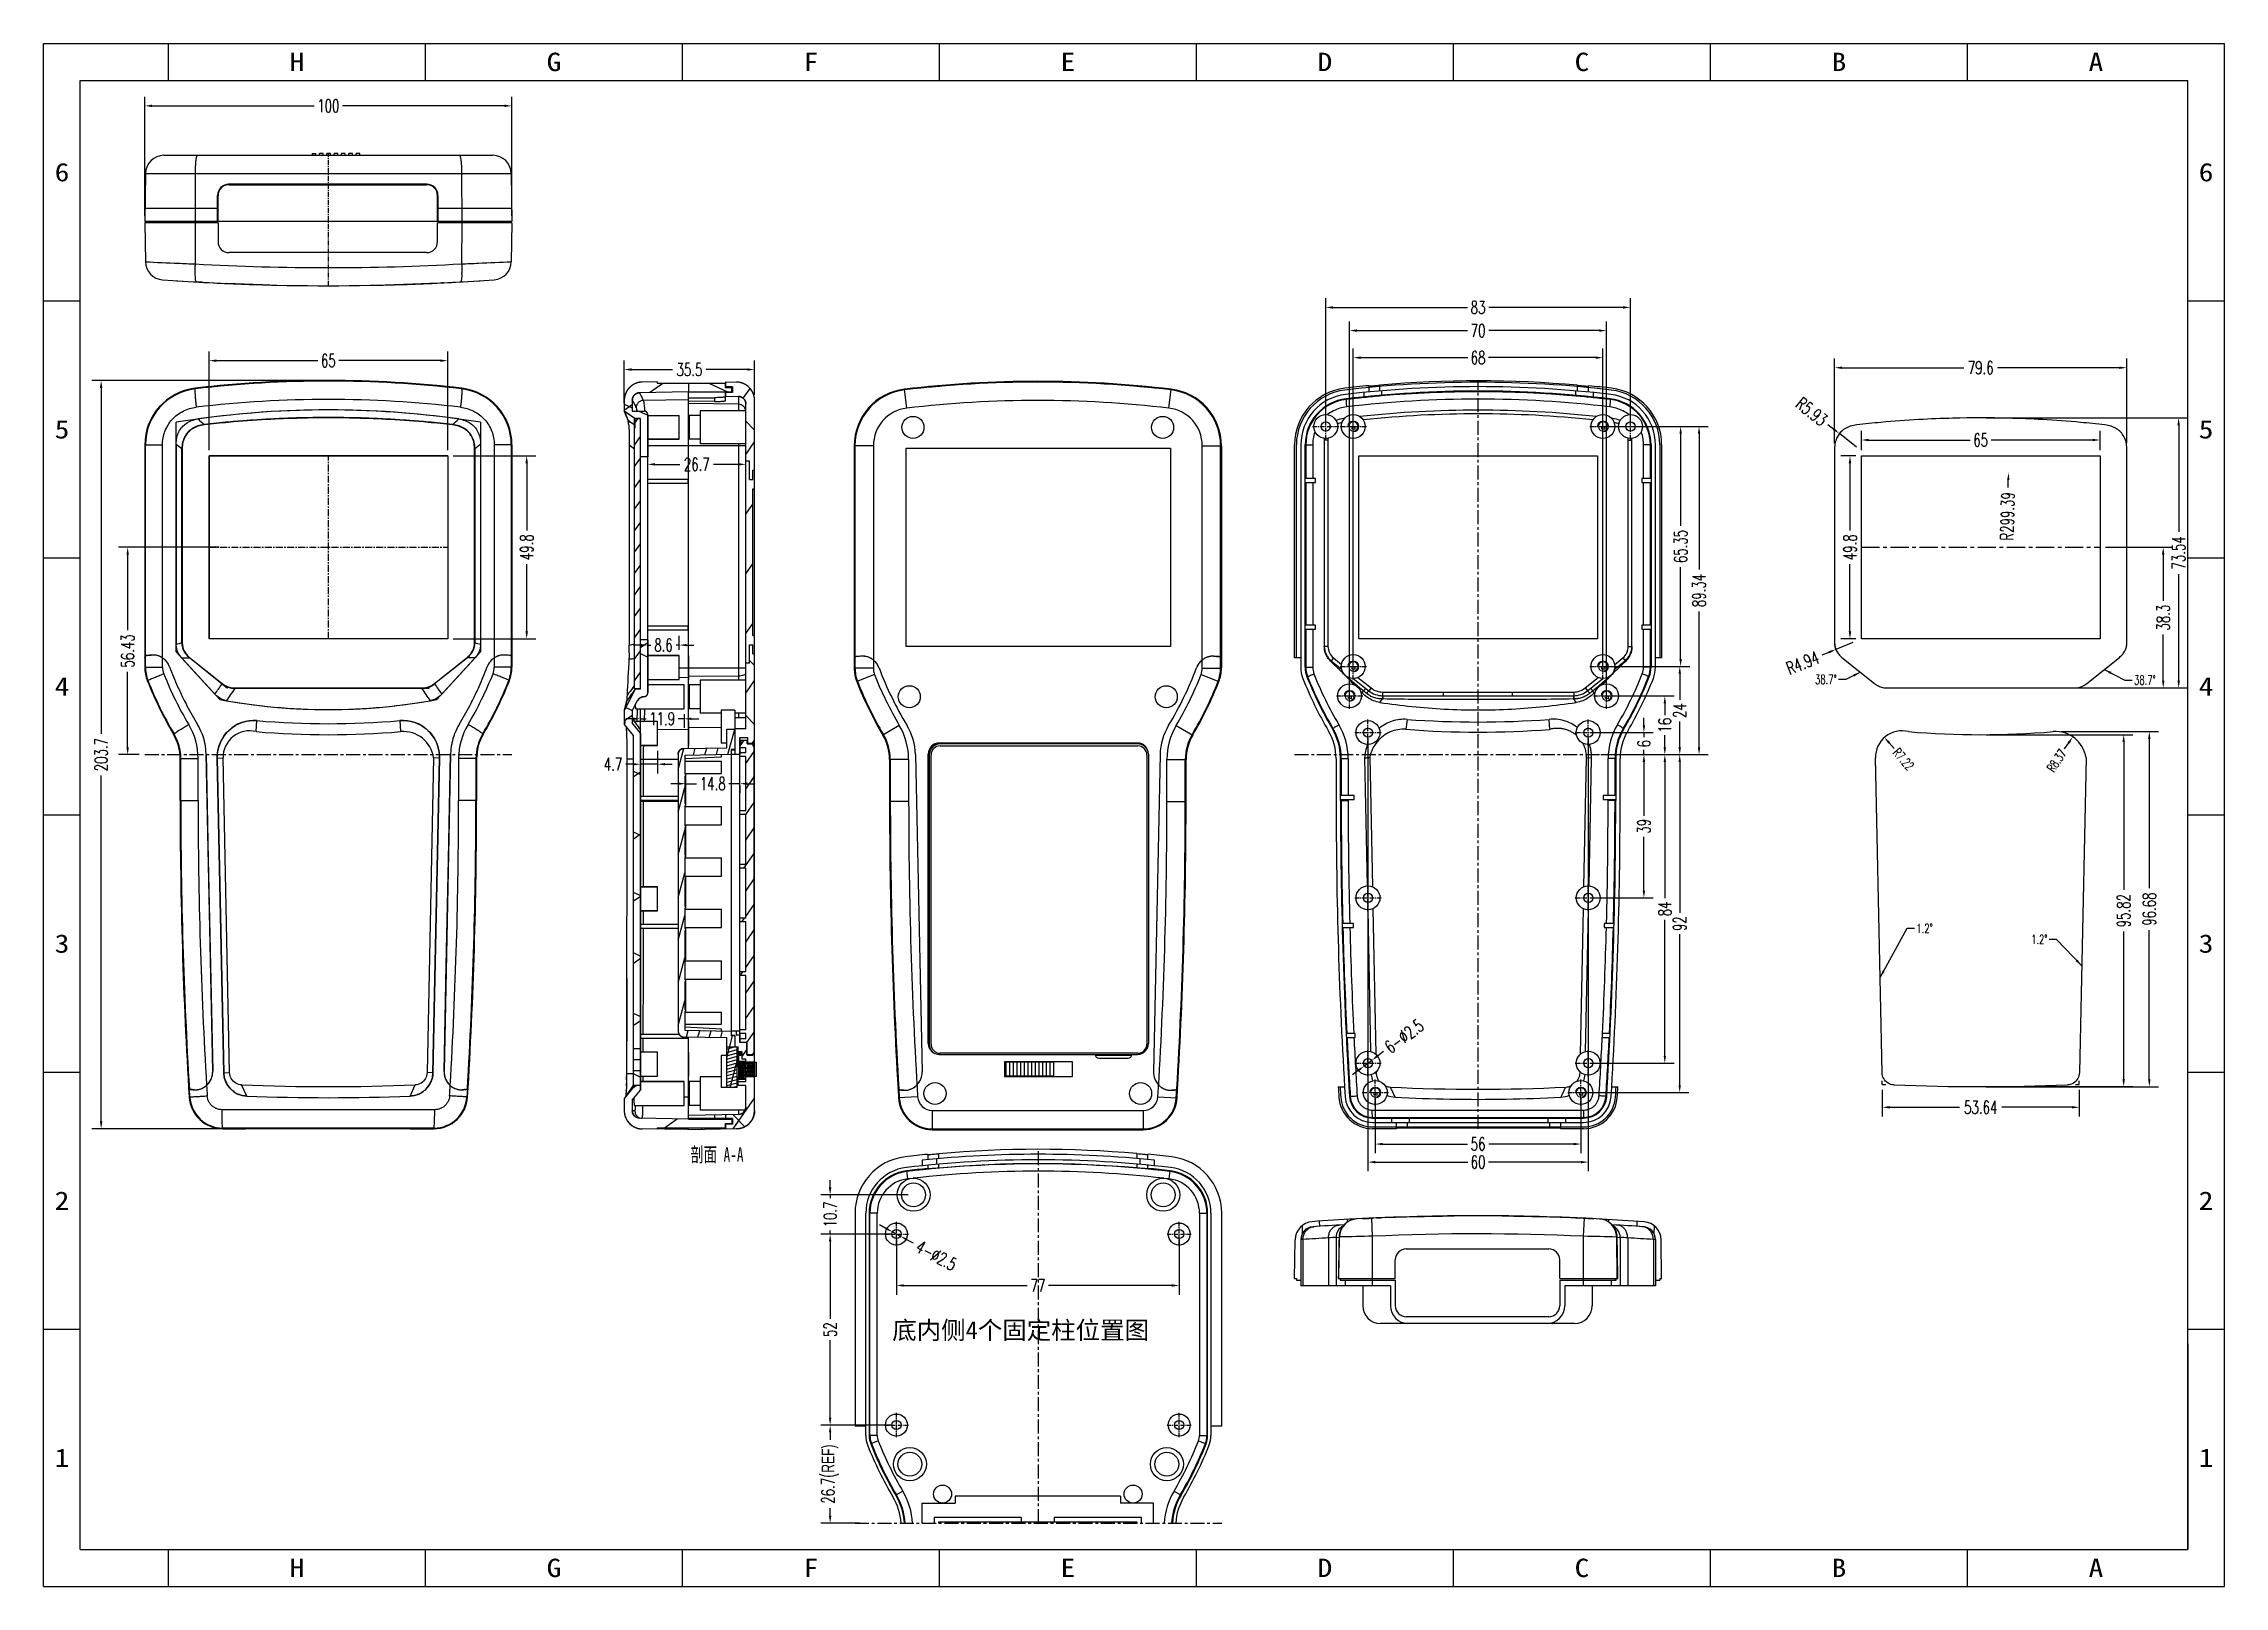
# Model space of a CAD drawing. Header units: millimetres. Extents: x 7503 to 8097, y 3855 to 4275.
import ezdxf
from ezdxf.enums import TextEntityAlignment as Align

# ---------------------------------------------------------------- set-up
doc = ezdxf.new("R2010")
doc.units = ezdxf.units.MM
doc.linetypes.add('CENTER', pattern=[0.6, 0.375, -0.075, 0.075, -0.075])
doc.linetypes.add('HIDDEN', pattern=[0.2, 0.1, -0.1])
for name, color, linetype in [('02___PRT_ALL_AXES', 7, 'Continuous'), ('03___PRT_ALL_CURVES', 7, 'Continuous'), ('DEFAULT_2', 8, 'HIDDEN')]:
    doc.layers.add(name, color=color, linetype=linetype)
doc.layers.add('1', color=7, linetype='Continuous', true_color=0xffffff)
doc.layers.add('8', color=7, linetype='Continuous', true_color=0xffffff)
doc.layers.add('dim', color=82, linetype='Continuous', lineweight=9)
doc.layers.add('screw', color=33, linetype='Continuous', lineweight=13)
doc.styles.add('romans', font='romans.shx', dxfattribs={"width": 0.67, "bigfont": 'fangsong.shx'})
doc.styles.add('STYLE1', font='', dxfattribs={"height": 4.5})
doc.styles.add('TEXTSTYLE_0', font='txt', dxfattribs={"width": 0.8})
doc.styles.add('TXT', font='txt.shx', dxfattribs={"bigfont": 'gbcbig.shx'})
doc.styles.add('xs', font='', dxfattribs={"width": 0.67})
doc.styles.get('STYLE1').set_extended_font_data('仿宋_GB2312')
doc.styles.get('xs').set_extended_font_data('NSimSun')
doc.dimstyles.new('MSTD', dxfattribs={"dimtxt": 3.5, "dimasz": 2, "dimexe": 2.5, "dimexo": 1.5, "dimgap": 1, "dimtad": 0, "dimdsep": 46, "dimtxsty": 'romans', "dimcen": 0, "dimclrd": 5, "dimclre": 5, "dimclrt": 3, "dimadec": 1, "dimazin": 0, "dimtfac": 0.5, "dimtmove": 0, "dimatfit": 3, "dimfxl": 1, "dimarcsym": 0})

msp = doc.modelspace()

# ---------------------------------------------------------------- texts
at = {"color": 6, "style": 'STYLE1'}
msp.add_text('底内侧4个固定柱位置图', height=4.88469, dxfattribs=at).set_placement((7769.436, 3922.754), align=Align.CENTER)
at = {"color": 2, "linetype": 'Continuous', "insert": (7679.46, 3975.003), "char_height": 3.9688, "width": 19.05, "attachment_point": 1, "line_spacing_factor": 0.9, "style": 'xs'}
msp.add_mtext('剖面 A-A', dxfattribs=at)
at = {"layer": 'dim', "color": 3, "char_height": 2.5, "style": 'romans'}
for s, insert, attachment_point in [('38.7%%d', (7991.693, 4102.35), 6), ('38.7%%d', (8072.712, 4102.168), 4), ('1.2%%d', (8013.42, 4034.599), 4), ('1.2%%d', (8049.119, 4031.588), 6)]:
    msp.add_mtext(s, dxfattribs=dict(at, insert=insert, attachment_point=attachment_point))

# ---------------------------------------------------------------- blocks, each defined once
blk = doc.blocks.new('*D46')
at = {"color": 5, "lineweight": -2}
for p, q in [((10752.08, -670.15), (10774.24, -670.15)), ((10771.74, -672.15), (10771.74, -697.19)), ((10771.74, -733.5), (10771.74, -708.46)), ((10752.08, -735.5), (10774.24, -735.5))]:
    blk.add_line(p, q, dxfattribs=at)
at = {"color": 5}
for points in [[(10771.41, -672.15), (10772.07, -672.15), (10771.74, -670.15)], [(10771.41, -733.5), (10772.07, -733.5), (10771.74, -735.5)]]:
    blk.add_solid(points, dxfattribs=at)
at = {"layer": 'Defpoints', "color": 0}
for p in [(10750.58, -670.15), (10771.74, -670.15), (10750.58, -735.5)]:
    blk.add_point(p, dxfattribs=at)
at = {"color": 3, "insert": (10771.74, -702.83), "char_height": 3.5, "attachment_point": 5, "rotation": 90, "style": 'romans'}
blk.add_mtext('65.35', dxfattribs=at)
blk = doc.blocks.new('*D45')
at = {"color": 5, "lineweight": -2}
for p, q in [((10819.48, -678.15), (10815.37, -678.15)), ((10817.87, -680.15), (10817.87, -698.48)), ((10817.87, -725.95), (10817.87, -707.62)), ((10819.48, -727.95), (10815.37, -727.95))]:
    blk.add_line(p, q, dxfattribs=at)
at = {"color": 5}
for points in [[(10817.54, -680.15), (10818.21, -680.15), (10817.87, -678.15)], [(10817.54, -725.95), (10818.21, -725.95), (10817.87, -727.95)]]:
    blk.add_solid(points, dxfattribs=at)
at = {"layer": 'Defpoints', "color": 0}
for p in [(10820.98, -678.15), (10817.87, -727.95), (10820.98, -727.95)]:
    blk.add_point(p, dxfattribs=at)
at = {"color": 3, "insert": (10817.87, -703.05), "char_height": 3.5, "attachment_point": 5, "rotation": 90, "style": 'romans'}
blk.add_mtext('49.8', dxfattribs=at)
blk = doc.blocks.new('*D44')
at = {"color": 5, "lineweight": -2}
for p, q in [((10820.98, -676.65), (10820.98, -671.34)), ((10822.98, -673.84), (10850.64, -673.84)), ((10883.98, -673.84), (10856.33, -673.84)), ((10885.98, -676.65), (10885.98, -671.34))]:
    blk.add_line(p, q, dxfattribs=at)
at = {"color": 5}
for points in [[(10822.98, -673.5), (10822.98, -674.17), (10820.98, -673.84)], [(10883.98, -673.5), (10883.98, -674.17), (10885.98, -673.84)]]:
    blk.add_solid(points, dxfattribs=at)
at = {"layer": 'Defpoints', "color": 0}
for p in [(10885.98, -673.84), (10820.98, -678.15), (10885.98, -678.15)]:
    blk.add_point(p, dxfattribs=at)
at = {"color": 3, "insert": (10853.48, -673.84), "char_height": 3.5, "attachment_point": 5, "style": 'romans'}
blk.add_mtext('65', dxfattribs=at)
blk = doc.blocks.new('*D43')
at = {"color": 5, "lineweight": -2}
for p, q in [((10675.08, -668.65), (10675.08, -635.25)), ((10758.08, -668.65), (10758.08, -635.25)), ((10677.08, -637.75), (10713.69, -637.75)), ((10756.08, -637.75), (10719.48, -637.75))]:
    blk.add_line(p, q, dxfattribs=at)
at = {"color": 5}
for points in [[(10677.08, -637.41), (10677.08, -638.08), (10675.08, -637.75)], [(10756.08, -637.41), (10756.08, -638.08), (10758.08, -637.75)]]:
    blk.add_solid(points, dxfattribs=at)
at = {"layer": 'Defpoints', "color": 0}
for p in [(10758.08, -637.75), (10675.08, -670.15), (10758.08, -670.15)]:
    blk.add_point(p, dxfattribs=at)
at = {"color": 3, "insert": (10716.58, -637.75), "char_height": 3.5, "attachment_point": 5, "style": 'romans'}
blk.add_mtext('83', dxfattribs=at)
blk = doc.blocks.new('*D38')
at = {"color": 5, "lineweight": -2}
for p, q in [((10558.15, -891.52), (10558.15, -906.52)), ((10635.15, -891.52), (10635.15, -906.52)), ((10560.15, -904.02), (10593.75, -904.02)), ((10633.15, -904.02), (10599.55, -904.02))]:
    blk.add_line(p, q, dxfattribs=at)
at = {"color": 5}
for points in [[(10560.15, -903.68), (10560.15, -904.35), (10558.15, -904.02)], [(10633.15, -903.68), (10633.15, -904.35), (10635.15, -904.02)]]:
    blk.add_solid(points, dxfattribs=at)
at = {"layer": 'Defpoints', "color": 0}
for p in [(10558.15, -890.02), (10635.15, -890.02), (10635.15, -904.02)]:
    blk.add_point(p, dxfattribs=at)
at = {"color": 3, "insert": (10596.65, -904.02), "char_height": 3.5, "attachment_point": 5, "style": 'romans'}
blk.add_mtext('77', dxfattribs=at)
blk = doc.blocks.new('*D39')
at = {"color": 5, "lineweight": -2}
for p, q in [((10556.65, -890.02), (10537.59, -890.02)), ((10540.09, -892.02), (10540.09, -913.12)), ((10540.09, -940.02), (10540.09, -918.91)), ((10556.65, -942.02), (10537.59, -942.02))]:
    blk.add_line(p, q, dxfattribs=at)
at = {"color": 5}
for points in [[(10539.75, -892.02), (10540.42, -892.02), (10540.09, -890.02)], [(10539.75, -940.02), (10540.42, -940.02), (10540.09, -942.02)]]:
    blk.add_solid(points, dxfattribs=at)
at = {"layer": 'Defpoints', "color": 0}
for p in [(10558.15, -890.02), (10540.09, -942.02), (10558.15, -942.02)]:
    blk.add_point(p, dxfattribs=at)
at = {"color": 3, "insert": (10540.09, -916.02), "char_height": 3.5, "attachment_point": 5, "rotation": 90, "style": 'romans'}
blk.add_mtext('52', dxfattribs=at)
blk = doc.blocks.new('*D40')
at = {"color": 5, "lineweight": -2}
for p, q in [((10540.09, -877.33), (10540.09, -875.33)), ((10561.31, -879.33), (10537.59, -879.33)), ((10540.09, -879.33), (10540.09, -880.27)), ((10541.6, -890.03), (10537.59, -890.03)), ((10540.09, -890.03), (10540.09, -889.08)), ((10540.09, -892.03), (10540.09, -894.03))]:
    blk.add_line(p, q, dxfattribs=at)
at = {"color": 5}
for points in [[(10539.75, -877.33), (10540.42, -877.33), (10540.09, -879.33)], [(10539.75, -892.03), (10540.42, -892.03), (10540.09, -890.03)]]:
    blk.add_solid(points, dxfattribs=at)
at = {"layer": 'Defpoints', "color": 0}
for p in [(10562.81, -879.33), (10540.09, -890.03), (10543.1, -890.03)]:
    blk.add_point(p, dxfattribs=at)
at = {"color": 3, "insert": (10540.09, -884.68), "char_height": 3.5, "attachment_point": 5, "rotation": 90, "style": 'romans'}
blk.add_mtext('10.7', dxfattribs=at)
blk = doc.blocks.new('*D41')
at = {"color": 5, "lineweight": -2}
for p, q in [((10555.29, -888.48), (10553.53, -887.53)), ((10557.05, -889.42), (10559.25, -890.61)), ((10562.77, -892.51), (10561.01, -891.56))]:
    blk.add_line(p, q, dxfattribs=at)
at = {"color": 5}
for points in [[(10555.45, -888.18), (10555.13, -888.77), (10557.05, -889.42)], [(10561.17, -891.26), (10560.85, -891.85), (10559.25, -890.61)]]:
    blk.add_solid(points, dxfattribs=at)
at = {"layer": 'Defpoints', "color": 0}
for p in [(10557.05, -889.42), (10559.25, -890.61)]:
    blk.add_point(p, dxfattribs=at)
at = {"color": 3, "insert": (10569.01, -895.87), "char_height": 3.5, "attachment_point": 5, "rotation": 331.68919, "style": 'romans'}
blk.add_mtext('4-∅2.5', dxfattribs=at)
blk = doc.blocks.new('*D42')
at = {"color": 5, "lineweight": -2}
for p, q in [((10556.65, -942.02), (10537.59, -942.02)), ((10540.09, -944.02), (10540.09, -946.08)), ((10540.09, -966.72), (10540.09, -964.65)), ((10548.18, -968.72), (10537.59, -968.72))]:
    blk.add_line(p, q, dxfattribs=at)
at = {"color": 5}
for points in [[(10539.75, -944.02), (10540.42, -944.02), (10540.09, -942.02)], [(10539.75, -966.72), (10540.42, -966.72), (10540.09, -968.72)]]:
    blk.add_solid(points, dxfattribs=at)
at = {"layer": 'Defpoints', "color": 0}
for p in [(10558.15, -942.02), (10540.09, -968.72), (10549.68, -968.72)]:
    blk.add_point(p, dxfattribs=at)
at = {"color": 3, "insert": (10540.09, -955.37), "char_height": 3.5, "attachment_point": 5, "rotation": 90, "style": 'romans'}
blk.add_mtext('26.7({\\fArial|b0|i0|c0|p32;REF)}', dxfattribs=at)
blk = doc.blocks.new('SUN_6HWZ35TKK40GSGJE8VEUYAXIAKM')
at = {"color": 7, "linetype": 'Continuous'}
for p, q in [((-594, 420), (0, 420)), ((-594, 0), (-594, 420)), ((-560, 410), (-560, 420)), ((-490, 410), (-490, 420)), ((-420, 410), (-420, 420)), ((-350, 410), (-350, 420)), ((-280, 410), (-280, 420)), ((-210, 410), (-210, 420)), ((-140, 410), (-140, 420)), ((-70, 410), (-70, 420)), ((0, 0), (0, 420)), ((-584, 410), (-10, 410)), ((-584, 10), (-584, 410)), ((-10, 10), (-10, 410)), ((-594, 350), (-584, 350)), ((-10, 350), (0, 350)), ((-594, 280), (-584, 280)), ((-10, 280), (0, 280)), ((-594, 210), (-584, 210)), ((-10, 210), (0, 210)), ((-594, 140), (-584, 140)), ((-10, 140), (0, 140)), ((-594, 70), (-584, 70)), ((-10, 70), (0, 70)), ((-584, 10), (-10, 10)), ((-560, 0), (-560, 10)), ((-490, 0), (-490, 10)), ((-420, 0), (-420, 10)), ((-350, 0), (-350, 10)), ((-280, 0), (-280, 10)), ((-210, 0), (-210, 10)), ((-140, 0), (-140, 10)), ((-70, 0), (-70, 10)), ((-594, 0), (0, 0))]:
    blk.add_line(p, q, dxfattribs=at)
at = {"color": 2, "linetype": 'Continuous', "style": 'TEXTSTYLE_0'}
for s, width, p, p2 in [('H', 1.2, (-526.99, 412.53), (-522.99, 412.53)), ('G', 1.2, (-456.99, 412.53), (-452.99, 412.53)), ('F', 1.2, (-386.99, 412.53), (-382.99, 412.53)), ('E', 1.2, (-316.99, 412.53), (-312.99, 412.53)), ('D', 1.2, (-246.99, 412.53), (-242.99, 412.53)), ('C', 1.2, (-176.99, 412.53), (-172.99, 412.53)), ('B', 1.2, (-106.99, 412.53), (-102.99, 412.53)), ('A', 1.2, (-36.99, 412.53), (-32.99, 412.53)), ('6', 1.2, (-590.99, 382.5), (-586.99, 382.5)), ('6', 1.2, (-6.99, 382.5), (-2.99, 382.5)), ('5', 1.2, (-590.99, 312.5), (-586.99, 312.5)), ('5', 1.2, (-6.99, 312.5), (-2.99, 312.5)), ('4', 1.2, (-590.99, 242.5), (-586.99, 242.5)), ('4', 1.2, (-6.99, 242.5), (-2.99, 242.5)), ('3', 1.2, (-590.99, 172.5), (-586.99, 172.5)), ('3', 1.2, (-6.99, 172.5), (-2.99, 172.5)), ('2', 1.2, (-590.99, 102.5), (-586.99, 102.5)), ('2', 1.2, (-6.99, 102.5), (-2.99, 102.5)), ('1', 2.4, (-590.99, 32.5), (-586.99, 32.5)), ('1', 2.4, (-6.99, 32.5), (-2.99, 32.5)), ('H', 1.2, (-526.99, 2.53), (-522.99, 2.53)), ('G', 1.2, (-456.99, 2.53), (-452.99, 2.53)), ('F', 1.2, (-386.99, 2.53), (-382.99, 2.53)), ('E', 1.2, (-316.99, 2.53), (-312.99, 2.53)), ('D', 1.2, (-246.99, 2.53), (-242.99, 2.53)), ('C', 1.2, (-176.99, 2.53), (-172.99, 2.53)), ('B', 1.2, (-106.99, 2.53), (-102.99, 2.53)), ('A', 1.2, (-36.99, 2.53), (-32.99, 2.53))]:
    blk.add_text(s, height=5, dxfattribs=dict(at, width=width)).set_placement(p, p2, align=Align.FIT)
blk = doc.blocks.new('*D9')
at = {"color": 5, "lineweight": -2}
for p, q in [((10685.58, -844.24), (10687.59, -842.75)), ((10690.79, -840.36), (10689.19, -841.55)), ((10683.98, -845.44), (10682.37, -846.63))]:
    blk.add_line(p, q, dxfattribs=at)
at = {"color": 5}
for points in [[(10688.99, -841.29), (10689.39, -841.82), (10687.59, -842.75)], [(10683.78, -845.17), (10684.18, -845.7), (10685.58, -844.24)]]:
    blk.add_solid(points, dxfattribs=at)
at = {"layer": 'Defpoints', "color": 0}
for p in [(10687.59, -842.75), (10685.58, -844.24)]:
    blk.add_point(p, dxfattribs=at)
at = {"color": 3, "insert": (10696.43, -836.16), "char_height": 3.5, "attachment_point": 5, "rotation": 36.69036, "style": 'romans'}
blk.add_mtext('6-∅2.5', dxfattribs=at)
blk = doc.blocks.new('*D18')
at = {"color": 5, "lineweight": -2}
for p, q in [((10875.38, -753.2), (10901.9, -753.2)), ((10899.4, -755.2), (10899.4, -795.86)), ((10899.4, -847.89), (10899.4, -807.24)), ((10854.98, -849.89), (10901.9, -849.89))]:
    blk.add_line(p, q, dxfattribs=at)
at = {"color": 5}
for points in [[(10899.07, -755.2), (10899.74, -755.2), (10899.4, -753.2)], [(10899.07, -847.89), (10899.74, -847.89), (10899.4, -849.89)]]:
    blk.add_solid(points, dxfattribs=at)
at = {"layer": 'Defpoints', "color": 0}
for p in [(10873.88, -753.2), (10853.48, -849.89), (10899.4, -849.89)]:
    blk.add_point(p, dxfattribs=at)
at = {"color": 3, "insert": (10899.4, -801.55), "char_height": 3.5, "attachment_point": 5, "rotation": 90, "style": 'romans'}
blk.add_mtext('96.68', dxfattribs=at)
blk = doc.blocks.new('*D2')
at = {"color": 5, "lineweight": -2}
for p, q in [((10854.98, -754.07), (10894.92, -754.07)), ((10892.42, -756.07), (10892.42, -796.29)), ((10892.42, -847.89), (10892.42, -807.67)), ((10854.98, -849.89), (10894.92, -849.89))]:
    blk.add_line(p, q, dxfattribs=at)
at = {"color": 5}
for points in [[(10892.09, -756.07), (10892.76, -756.07), (10892.42, -754.07)], [(10892.09, -847.89), (10892.76, -847.89), (10892.42, -849.89)]]:
    blk.add_solid(points, dxfattribs=at)
at = {"layer": 'Defpoints', "color": 0}
for p in [(10853.48, -754.07), (10853.48, -849.89), (10892.42, -849.89)]:
    blk.add_point(p, dxfattribs=at)
at = {"color": 3, "insert": (10892.42, -801.98), "char_height": 3.5, "attachment_point": 5, "rotation": 90, "style": 'romans'}
blk.add_mtext('95.82', dxfattribs=at)
blk = doc.blocks.new('*D19')
at = {"color": 5, "lineweight": -2}
for p, q in [((10826.66, -850.76), (10826.66, -858)), ((10880.31, -850.76), (10880.31, -858)), ((10828.66, -855.5), (10847.74, -855.5)), ((10878.31, -855.5), (10859.23, -855.5))]:
    blk.add_line(p, q, dxfattribs=at)
at = {"color": 5}
for points in [[(10828.66, -855.17), (10828.66, -855.84), (10826.66, -855.5)], [(10878.31, -855.17), (10878.31, -855.84), (10880.31, -855.5)]]:
    blk.add_solid(points, dxfattribs=at)
at = {"layer": 'Defpoints', "color": 0}
for p in [(10826.66, -849.26), (10880.31, -849.26), (10880.31, -855.5)]:
    blk.add_point(p, dxfattribs=at)
at = {"color": 3, "insert": (10853.48, -855.5), "char_height": 3.5, "attachment_point": 5, "style": 'romans'}
blk.add_mtext('53.64', dxfattribs=at)
blk = doc.blocks.new('*D20')
at = {"layer": 'Defpoints', "color": 0}
for p in [(10878.57, -754.64), (10873.88, -761.57)]:
    blk.add_point(p, dxfattribs=at)
at = {"layer": 'dim', "color": 5, "lineweight": -2}
blk.add_line((10876.33, -757.95), (10877.45, -756.3), dxfattribs=at)
at = {"layer": 'dim', "color": 5}
blk.add_solid([(10877.17, -756.11), (10877.73, -756.48), (10878.57, -754.64)], dxfattribs=at)
at = {"layer": 'dim', "color": 3, "insert": (10874.17, -761.14), "char_height": 2.5, "attachment_point": 5, "rotation": 55.95476, "style": 'romans'}
blk.add_mtext('R8.37', dxfattribs=at)
blk = doc.blocks.new('*D21')
at = {"layer": 'Defpoints', "color": 0}
for p in [(10827.25, -754.81), (10832.02, -760.23)]:
    blk.add_point(p, dxfattribs=at)
at = {"layer": 'dim', "color": 5, "lineweight": -2}
blk.add_line((10829.89, -757.81), (10828.57, -756.31), dxfattribs=at)
at = {"layer": 'dim', "color": 5}
blk.add_solid([(10828.82, -756.09), (10828.32, -756.53), (10827.25, -754.81)], dxfattribs=at)
at = {"layer": 'dim', "color": 3, "insert": (10832.44, -760.71), "char_height": 2.5, "attachment_point": 5, "rotation": 311.31089, "style": 'romans'}
blk.add_mtext('R7.22', dxfattribs=at)
blk = doc.blocks.new('*D22')
at = {"color": 5, "lineweight": -2}
for p, q in [((10818.61, -729.01), (10814.03, -730.86)), ((10810.32, -732.35), (10812.18, -731.6))]:
    blk.add_line(p, q, dxfattribs=at)
at = {"color": 5}
blk.add_solid([(10812.05, -731.3), (10812.3, -731.91), (10814.03, -730.86)], dxfattribs=at)
at = {"layer": 'Defpoints', "color": 0}
for p in [(10818.61, -729.01), (10814.03, -730.86)]:
    blk.add_point(p, dxfattribs=at)
at = {"color": 3, "insert": (10804.99, -734.5), "char_height": 3.5, "attachment_point": 5, "rotation": 21.9725, "style": 'romans'}
blk.add_mtext('R4.94', dxfattribs=at)
blk = doc.blocks.new('*D23')
at = {"color": 5, "lineweight": -2}
for p, q in [((10811.86, -669.63), (10813.43, -670.87)), ((10819.64, -675.79), (10814.99, -672.11))]:
    blk.add_line(p, q, dxfattribs=at)
at = {"color": 5}
blk.add_solid([(10813.63, -670.61), (10813.22, -671.13), (10814.99, -672.11)], dxfattribs=at)
at = {"layer": 'Defpoints', "color": 0}
for p in [(10814.99, -672.11), (10819.64, -675.79)]:
    blk.add_point(p, dxfattribs=at)
at = {"color": 3, "insert": (10807.4, -666.1), "char_height": 3.5, "attachment_point": 5, "rotation": 321.64152, "style": 'romans'}
blk.add_mtext('R5.93', dxfattribs=at)
blk = doc.blocks.new('*D24')
at = {"color": 5, "lineweight": -2}
blk.add_line((10860.95, -686.75), (10861, -684.75), dxfattribs=at)
at = {"color": 5}
blk.add_solid([(10860.67, -684.75), (10861.33, -684.76), (10861.05, -682.76)], dxfattribs=at)
at = {"layer": 'Defpoints', "color": 0}
for p in [(10861.05, -682.76), (10853.47, -982.05)]:
    blk.add_point(p, dxfattribs=at)
at = {"color": 3, "insert": (10860.75, -694.62), "char_height": 3.5, "attachment_point": 5, "rotation": 88.54932, "style": 'romans'}
blk.add_mtext('R299.39', dxfattribs=at)
blk = doc.blocks.new('*D25')
at = {"color": 5, "lineweight": -2}
for p, q in [((10854.98, -667.81), (10909.9, -667.81)), ((10907.4, -669.81), (10907.4, -698.84)), ((10907.4, -739.35), (10907.4, -710.33)), ((10854.98, -741.35), (10909.9, -741.35))]:
    blk.add_line(p, q, dxfattribs=at)
at = {"color": 5}
for points in [[(10907.06, -669.81), (10907.73, -669.81), (10907.4, -667.81)], [(10907.06, -739.35), (10907.73, -739.35), (10907.4, -741.35)]]:
    blk.add_solid(points, dxfattribs=at)
at = {"layer": 'Defpoints', "color": 0}
for p in [(10853.48, -667.81), (10853.48, -741.35), (10907.4, -741.35)]:
    blk.add_point(p, dxfattribs=at)
at = {"color": 3, "insert": (10907.4, -704.58), "char_height": 3.5, "attachment_point": 5, "rotation": 90, "style": 'romans'}
blk.add_mtext('73.54', dxfattribs=at)
blk = doc.blocks.new('*D26')
at = {"color": 5, "lineweight": -2}
for p, q in [((10813.67, -674.69), (10813.67, -651.66)), ((10893.27, -674.69), (10893.27, -651.66)), ((10815.67, -654.16), (10848.9, -654.16)), ((10891.27, -654.16), (10858.05, -654.16))]:
    blk.add_line(p, q, dxfattribs=at)
at = {"color": 5}
for points in [[(10815.67, -653.83), (10815.67, -654.49), (10813.67, -654.16)], [(10891.27, -653.83), (10891.27, -654.49), (10893.27, -654.16)]]:
    blk.add_solid(points, dxfattribs=at)
at = {"layer": 'Defpoints', "color": 0}
for p in [(10893.27, -654.16), (10813.67, -676.19), (10893.27, -676.19)]:
    blk.add_point(p, dxfattribs=at)
at = {"color": 3, "insert": (10853.47, -654.16), "char_height": 3.5, "attachment_point": 5, "style": 'romans'}
blk.add_mtext('79.6', dxfattribs=at)
blk = doc.blocks.new('*D27')
at = {"color": 5, "lineweight": -2}
for p, q in [((10751.55, -759.49), (10773.99, -759.49)), ((10771.49, -761.49), (10771.49, -802.6)), ((10771.49, -849.5), (10771.49, -808.39)), ((10746.08, -851.5), (10773.99, -851.5))]:
    blk.add_line(p, q, dxfattribs=at)
at = {"color": 5}
for points in [[(10771.16, -761.49), (10771.82, -761.49), (10771.49, -759.49)], [(10771.16, -849.5), (10771.82, -849.5), (10771.49, -851.5)]]:
    blk.add_solid(points, dxfattribs=at)
at = {"layer": 'Defpoints', "color": 0}
for p in [(10750.05, -759.49), (10771.49, -759.49), (10744.58, -851.5)]:
    blk.add_point(p, dxfattribs=at)
at = {"color": 3, "insert": (10771.49, -805.49), "char_height": 3.5, "attachment_point": 5, "rotation": 90, "style": 'romans'}
blk.add_mtext('92', dxfattribs=at)
blk = doc.blocks.new('*D3')
at = {"color": 5, "lineweight": -2}
for p, q in [((10760.15, -759.49), (10769.94, -759.49)), ((10767.44, -761.49), (10767.44, -798.54)), ((10767.44, -841.5), (10767.44, -804.45)), ((10748.08, -843.5), (10769.94, -843.5))]:
    blk.add_line(p, q, dxfattribs=at)
at = {"color": 5}
for points in [[(10767.11, -761.49), (10767.77, -761.49), (10767.44, -759.49)], [(10767.11, -841.5), (10767.77, -841.5), (10767.44, -843.5)]]:
    blk.add_solid(points, dxfattribs=at)
at = {"layer": 'Defpoints', "color": 0}
for p in [(10758.65, -759.49), (10746.58, -843.5), (10767.44, -843.5)]:
    blk.add_point(p, dxfattribs=at)
at = {"color": 3, "insert": (10767.44, -801.49), "char_height": 3.5, "attachment_point": 5, "rotation": 90, "style": 'romans'}
blk.add_mtext('84', dxfattribs=at)
blk = doc.blocks.new('*D28')
at = {"color": 5, "lineweight": -2}
for p, q in [((10751.55, -759.49), (10764.24, -759.49)), ((10761.74, -761.49), (10761.74, -776.15)), ((10761.74, -796.5), (10761.74, -781.84)), ((10748.08, -798.5), (10764.24, -798.5))]:
    blk.add_line(p, q, dxfattribs=at)
at = {"color": 5}
for points in [[(10761.41, -761.49), (10762.08, -761.49), (10761.74, -759.49)], [(10761.41, -796.5), (10762.08, -796.5), (10761.74, -798.5)]]:
    blk.add_solid(points, dxfattribs=at)
at = {"layer": 'Defpoints', "color": 0}
for p in [(10750.05, -759.49), (10746.58, -798.5), (10761.74, -798.5)]:
    blk.add_point(p, dxfattribs=at)
at = {"color": 3, "insert": (10761.74, -778.99), "char_height": 3.5, "attachment_point": 5, "rotation": 90, "style": 'romans'}
blk.add_mtext('39', dxfattribs=at)
blk = doc.blocks.new('*D29')
at = {"color": 5, "lineweight": -2}
for p, q in [((10752.08, -670.15), (10779.26, -670.15)), ((10776.76, -672.15), (10776.76, -709.08)), ((10776.76, -757.49), (10776.76, -720.57)), ((10751.55, -759.49), (10779.26, -759.49))]:
    blk.add_line(p, q, dxfattribs=at)
at = {"color": 5}
for points in [[(10776.42, -672.15), (10777.09, -672.15), (10776.76, -670.15)], [(10776.42, -757.49), (10777.09, -757.49), (10776.76, -759.49)]]:
    blk.add_solid(points, dxfattribs=at)
at = {"layer": 'Defpoints', "color": 0}
for p in [(10750.58, -670.15), (10750.05, -759.49), (10776.76, -759.49)]:
    blk.add_point(p, dxfattribs=at)
at = {"color": 3, "insert": (10776.76, -714.82), "char_height": 3.5, "attachment_point": 5, "rotation": 90, "style": 'romans'}
blk.add_mtext('89.34', dxfattribs=at)
blk = doc.blocks.new('*D4')
at = {"color": 5, "lineweight": -2}
for p, q in [((10752.08, -735.49), (10774.01, -735.49)), ((10771.51, -737.49), (10771.51, -744.54)), ((10771.51, -757.49), (10771.51, -750.45)), ((10758.65, -759.49), (10774.01, -759.49))]:
    blk.add_line(p, q, dxfattribs=at)
at = {"color": 5}
for points in [[(10771.18, -737.49), (10771.85, -737.49), (10771.51, -735.49)], [(10771.18, -757.49), (10771.85, -757.49), (10771.51, -759.49)]]:
    blk.add_solid(points, dxfattribs=at)
at = {"layer": 'Defpoints', "color": 0}
for p in [(10750.58, -735.49), (10757.15, -759.49), (10771.51, -759.49)]:
    blk.add_point(p, dxfattribs=at)
at = {"color": 3, "insert": (10771.51, -747.49), "char_height": 3.5, "attachment_point": 5, "rotation": 90, "style": 'romans'}
blk.add_mtext('24', dxfattribs=at)
blk = doc.blocks.new('*D30')
at = {"color": 5, "lineweight": -2}
for p, q in [((10753.08, -743.49), (10769.94, -743.49)), ((10767.44, -745.49), (10767.44, -748.76)), ((10767.44, -757.49), (10767.44, -754.22)), ((10750.74, -759.49), (10769.94, -759.49))]:
    blk.add_line(p, q, dxfattribs=at)
at = {"color": 5}
for points in [[(10767.11, -745.49), (10767.77, -745.49), (10767.44, -743.49)], [(10767.11, -757.49), (10767.77, -757.49), (10767.44, -759.49)]]:
    blk.add_solid(points, dxfattribs=at)
at = {"layer": 'Defpoints', "color": 0}
for p in [(10751.58, -743.49), (10749.24, -759.49), (10767.44, -759.49)]:
    blk.add_point(p, dxfattribs=at)
at = {"color": 3, "insert": (10767.44, -751.49), "char_height": 3.5, "attachment_point": 5, "rotation": 90, "style": 'romans'}
blk.add_mtext('16', dxfattribs=at)
blk = doc.blocks.new('*D31')
at = {"color": 5, "lineweight": -2}
for p, q in [((10748.08, -753.5), (10764.24, -753.5)), ((10761.74, -751.5), (10761.74, -749.5)), ((10761.74, -753.5), (10761.74, -754.77)), ((10750.05, -759.49), (10764.24, -759.49)), ((10761.74, -759.49), (10761.74, -758.22)), ((10761.74, -761.49), (10761.74, -763.49))]:
    blk.add_line(p, q, dxfattribs=at)
at = {"color": 5}
for points in [[(10761.41, -751.5), (10762.08, -751.5), (10761.74, -753.5)], [(10761.41, -761.49), (10762.08, -761.49), (10761.74, -759.49)]]:
    blk.add_solid(points, dxfattribs=at)
at = {"layer": 'Defpoints', "color": 0}
for p in [(10746.58, -753.5), (10748.55, -759.49), (10761.74, -759.49)]:
    blk.add_point(p, dxfattribs=at)
at = {"color": 3, "insert": (10761.74, -756.49), "char_height": 3.5, "attachment_point": 5, "rotation": 90, "style": 'romans'}
blk.add_mtext('6', dxfattribs=at)
blk = doc.blocks.new('*D32')
at = {"color": 5, "lineweight": -2}
for p, q in [((10686.58, -755), (10686.58, -872.93)), ((10746.58, -755), (10746.58, -872.93)), ((10688.58, -870.43), (10713.74, -870.43)), ((10744.58, -870.43), (10719.43, -870.43))]:
    blk.add_line(p, q, dxfattribs=at)
at = {"color": 5}
for points in [[(10688.58, -870.1), (10688.58, -870.77), (10686.58, -870.43)], [(10744.58, -870.1), (10744.58, -870.77), (10746.58, -870.43)]]:
    blk.add_solid(points, dxfattribs=at)
at = {"layer": 'Defpoints', "color": 0}
for p in [(10686.58, -753.5), (10746.58, -753.5), (10746.58, -870.43)]:
    blk.add_point(p, dxfattribs=at)
at = {"color": 3, "insert": (10716.58, -870.43), "char_height": 3.5, "attachment_point": 5, "style": 'romans'}
blk.add_mtext('60', dxfattribs=at)
blk = doc.blocks.new('*D33')
at = {"color": 5, "lineweight": -2}
for p, q in [((10688.58, -853), (10688.58, -868.01)), ((10744.58, -853), (10744.58, -868.01)), ((10690.58, -865.51), (10713.69, -865.51)), ((10742.58, -865.51), (10719.48, -865.51))]:
    blk.add_line(p, q, dxfattribs=at)
at = {"color": 5}
for points in [[(10690.58, -865.18), (10690.58, -865.85), (10688.58, -865.51)], [(10742.58, -865.18), (10742.58, -865.85), (10744.58, -865.51)]]:
    blk.add_solid(points, dxfattribs=at)
at = {"layer": 'Defpoints', "color": 0}
for p in [(10688.58, -851.5), (10744.58, -851.5), (10744.58, -865.51)]:
    blk.add_point(p, dxfattribs=at)
at = {"color": 3, "insert": (10716.58, -865.51), "char_height": 3.5, "attachment_point": 5, "style": 'romans'}
blk.add_mtext('56', dxfattribs=at)
blk = doc.blocks.new('*D34')
at = {"color": 5, "lineweight": -2}
for p, q in [((10681.58, -741.99), (10681.58, -641.55)), ((10683.58, -644.05), (10713.69, -644.05)), ((10749.58, -644.05), (10719.48, -644.05)), ((10751.58, -741.99), (10751.58, -641.55))]:
    blk.add_line(p, q, dxfattribs=at)
at = {"color": 5}
for points in [[(10683.58, -643.72), (10683.58, -644.39), (10681.58, -644.05)], [(10749.58, -643.72), (10749.58, -644.39), (10751.58, -644.05)]]:
    blk.add_solid(points, dxfattribs=at)
at = {"layer": 'Defpoints', "color": 0}
for p in [(10751.58, -644.05), (10681.58, -743.49), (10751.58, -743.49)]:
    blk.add_point(p, dxfattribs=at)
at = {"color": 3, "insert": (10716.58, -644.05), "char_height": 3.5, "attachment_point": 5, "style": 'romans'}
blk.add_mtext('70', dxfattribs=at)
blk = doc.blocks.new('*D5')
at = {"color": 5, "lineweight": -2}
for p, q in [((10682.58, -734), (10682.58, -648.92)), ((10684.58, -651.42), (10713.74, -651.42)), ((10748.58, -651.42), (10719.43, -651.42)), ((10750.58, -734), (10750.58, -648.92))]:
    blk.add_line(p, q, dxfattribs=at)
at = {"color": 5}
for points in [[(10684.58, -651.09), (10684.58, -651.76), (10682.58, -651.42)], [(10748.58, -651.09), (10748.58, -651.76), (10750.58, -651.42)]]:
    blk.add_solid(points, dxfattribs=at)
at = {"layer": 'Defpoints', "color": 0}
for p in [(10750.58, -651.42), (10682.58, -735.5), (10750.58, -735.5)]:
    blk.add_point(p, dxfattribs=at)
at = {"color": 3, "insert": (10716.58, -651.42), "char_height": 3.5, "attachment_point": 5, "style": 'romans'}
blk.add_mtext('68', dxfattribs=at)
blk = doc.blocks.new('screw_m3_l')
at = {"layer": 'screw', "color": 1, "linetype": 'CENTER', "ltscale": 1.524}
for p, q in [((-1.65, 0), (1.65, 0)), ((0, -1.65), (0, 1.65))]:
    blk.add_line(p, q, dxfattribs=at)
at = {"layer": 'screw', "color": 33}
blk.add_circle((0, 0), 1.25, dxfattribs=at)
at = {"layer": 'screw', "color": 92}
blk.add_arc((0, 0), 1.5, 270, 180, dxfattribs=at)
at = {"layer": 'screw', "color": 6, "style": 'TXT'}
blk.add_text('M3', height=0.6, dxfattribs=at).set_placement((-0.51, -0.75))
blk = doc.blocks.new('*D10')
at = {"color": 5, "lineweight": -2}
for p, q in [((10490.4, -681.26), (10490.4, -677.97)), ((10492.4, -680.47), (10499.18, -680.47)), ((10515.1, -680.47), (10508.33, -680.47)), ((10517.1, -683.59), (10517.1, -677.97))]:
    blk.add_line(p, q, dxfattribs=at)
at = {"color": 5}
for points in [[(10492.4, -680.13), (10492.4, -680.8), (10490.4, -680.47)], [(10515.1, -680.13), (10515.1, -680.8), (10517.1, -680.47)]]:
    blk.add_solid(points, dxfattribs=at)
at = {"layer": 'Defpoints', "color": 0}
for p in [(10490.4, -680.47), (10490.4, -682.76), (10517.1, -685.09)]:
    blk.add_point(p, dxfattribs=at)
at = {"color": 3, "insert": (10503.75, -680.47), "char_height": 3.5, "attachment_point": 5, "style": 'romans'}
blk.add_mtext('26.7', dxfattribs=at)
blk = doc.blocks.new('*D11')
at = {"color": 5, "lineweight": -2}
for p, q in [((10498.7, -767.4), (10496.7, -767.4)), ((10500.7, -767.4), (10503.7, -767.4)), ((10500.7, -767.89), (10500.7, -769.9)), ((10515.5, -767.4), (10512.51, -767.4)), ((10515.5, -767.89), (10515.5, -769.9)), ((10517.5, -767.4), (10519.5, -767.4))]:
    blk.add_line(p, q, dxfattribs=at)
at = {"color": 5}
for points in [[(10498.7, -767.07), (10498.7, -767.74), (10500.7, -767.4)], [(10517.5, -767.07), (10517.5, -767.74), (10515.5, -767.4)]]:
    blk.add_solid(points, dxfattribs=at)
at = {"layer": 'Defpoints', "color": 0}
for p in [(10500.7, -766.39), (10500.7, -767.4), (10515.5, -766.39)]:
    blk.add_point(p, dxfattribs=at)
at = {"color": 3, "insert": (10508.1, -767.4), "char_height": 3.5, "attachment_point": 5, "style": 'romans'}
blk.add_mtext('14.8', dxfattribs=at)
blk = doc.blocks.new('*D12')
at = {"color": 5, "lineweight": -2}
for p, q in [((10488.4, -759.79), (10488.4, -764.61)), ((10493.1, -758.5), (10493.1, -764.61)), ((10486.4, -762.11), (10484.4, -762.11)), ((10493.1, -762.11), (10488.4, -762.11)), ((10495.1, -762.11), (10497.1, -762.11))]:
    blk.add_line(p, q, dxfattribs=at)
at = {"color": 5}
for points in [[(10486.4, -761.78), (10486.4, -762.44), (10488.4, -762.11)], [(10495.1, -761.78), (10495.1, -762.44), (10493.1, -762.11)]]:
    blk.add_solid(points, dxfattribs=at)
at = {"layer": 'Defpoints', "color": 0}
for p in [(10488.4, -758.29), (10493.1, -757), (10488.4, -762.11)]:
    blk.add_point(p, dxfattribs=at)
at = {"color": 3, "insert": (10480.95, -762.11), "char_height": 3.5, "attachment_point": 5, "style": 'romans'}
blk.add_mtext('4.7', dxfattribs=at)
blk = doc.blocks.new('*D13')
at = {"color": 5, "lineweight": -2}
for p, q in [((10488.4, -757.78), (10488.4, -747.24)), ((10486.4, -749.74), (10484.4, -749.74)), ((10488.4, -749.74), (10490, -749.74)), ((10500.3, -749.74), (10498.7, -749.74)), ((10500.3, -748.49), (10500.3, -752.24)), ((10502.3, -749.74), (10504.3, -749.74))]:
    blk.add_line(p, q, dxfattribs=at)
at = {"color": 5}
for points in [[(10486.4, -749.4), (10486.4, -750.07), (10488.4, -749.74)], [(10502.3, -749.4), (10502.3, -750.07), (10500.3, -749.74)]]:
    blk.add_solid(points, dxfattribs=at)
at = {"layer": 'Defpoints', "color": 0}
for p in [(10500.3, -746.99), (10500.3, -749.74), (10488.4, -759.28)]:
    blk.add_point(p, dxfattribs=at)
at = {"color": 3, "insert": (10494.35, -749.74), "char_height": 3.5, "attachment_point": 5, "style": 'romans'}
blk.add_mtext('11.9', dxfattribs=at)
blk = doc.blocks.new('*D14')
at = {"color": 5, "lineweight": -2}
for p, q in [((10488.4, -729.68), (10486.4, -729.68)), ((10490.4, -731), (10490.4, -727.18)), ((10490.4, -729.68), (10491.25, -729.68)), ((10499, -729.68), (10498.16, -729.68)), ((10499, -731), (10499, -727.18)), ((10501, -729.68), (10503, -729.68))]:
    blk.add_line(p, q, dxfattribs=at)
at = {"color": 5}
for points in [[(10488.4, -729.35), (10488.4, -730.01), (10490.4, -729.68)], [(10501, -729.35), (10501, -730.01), (10499, -729.68)]]:
    blk.add_solid(points, dxfattribs=at)
at = {"layer": 'Defpoints', "color": 0}
for p in [(10490.4, -729.68), (10490.4, -732.5), (10499, -732.5)]:
    blk.add_point(p, dxfattribs=at)
at = {"color": 3, "insert": (10494.7, -729.68), "char_height": 3.5, "attachment_point": 5, "style": 'romans'}
blk.add_mtext('8.6', dxfattribs=at)
blk = doc.blocks.new('*D15')
at = {"color": 5, "lineweight": -2}
for p, q in [((10401.91, -657.64), (10339.02, -657.64)), ((10341.52, -659.64), (10341.52, -753.8)), ((10341.52, -859.35), (10341.52, -765.18)), ((10401.91, -861.35), (10339.02, -861.35))]:
    blk.add_line(p, q, dxfattribs=at)
at = {"color": 5}
for points in [[(10341.18, -659.64), (10341.85, -659.64), (10341.52, -657.64)], [(10341.18, -859.35), (10341.85, -859.35), (10341.52, -861.35)]]:
    blk.add_solid(points, dxfattribs=at)
at = {"layer": 'Defpoints', "color": 0}
for p in [(10403.41, -657.64), (10341.52, -861.35), (10403.41, -861.35)]:
    blk.add_point(p, dxfattribs=at)
at = {"color": 3, "insert": (10341.52, -759.49), "char_height": 3.5, "attachment_point": 5, "rotation": 90, "style": 'romans'}
blk.add_mtext('203.7', dxfattribs=at)
blk = doc.blocks.new('*D16')
at = {"color": 5, "lineweight": -2}
for p, q in [((10353.41, -612.83), (10353.41, -580.37)), ((10453.41, -612.83), (10453.41, -580.37)), ((10355.41, -582.87), (10399.56, -582.87)), ((10451.41, -582.87), (10407.26, -582.87))]:
    blk.add_line(p, q, dxfattribs=at)
at = {"color": 5}
for points in [[(10355.41, -582.53), (10355.41, -583.2), (10353.41, -582.87)], [(10451.41, -582.53), (10451.41, -583.2), (10453.41, -582.87)]]:
    blk.add_solid(points, dxfattribs=at)
at = {"layer": 'Defpoints', "color": 0}
for p in [(10453.41, -582.87), (10353.41, -614.33), (10453.41, -614.33)]:
    blk.add_point(p, dxfattribs=at)
at = {"color": 3, "insert": (10403.41, -582.87), "char_height": 3.5, "attachment_point": 5, "style": 'romans'}
blk.add_mtext('100', dxfattribs=at)
blk = doc.blocks.new('*D17')
at = {"color": 5, "lineweight": -2}
for p, q in [((10484, -663.8), (10484, -652.15)), ((10519.5, -661.57), (10519.5, -652.15)), ((10486, -654.65), (10497.18, -654.65)), ((10517.5, -654.65), (10506.33, -654.65))]:
    blk.add_line(p, q, dxfattribs=at)
at = {"color": 5}
for points in [[(10486, -654.32), (10486, -654.99), (10484, -654.65)], [(10517.5, -654.32), (10517.5, -654.99), (10519.5, -654.65)]]:
    blk.add_solid(points, dxfattribs=at)
at = {"layer": 'Defpoints', "color": 0}
for p in [(10484, -654.65), (10519.5, -663.07), (10484, -665.3)]:
    blk.add_point(p, dxfattribs=at)
at = {"color": 3, "insert": (10501.75, -654.65), "char_height": 3.5, "attachment_point": 5, "style": 'romans'}
blk.add_mtext('35.5', dxfattribs=at)
blk = doc.blocks.new('*D6')
at = {"color": 5, "lineweight": -2}
for p, q in [((10370.91, -676.65), (10370.91, -649.74)), ((10372.91, -652.24), (10400.57, -652.24)), ((10433.91, -652.24), (10406.25, -652.24)), ((10435.91, -676.65), (10435.91, -649.74))]:
    blk.add_line(p, q, dxfattribs=at)
at = {"color": 5}
for points in [[(10372.91, -651.9), (10372.91, -652.57), (10370.91, -652.24)], [(10433.91, -651.9), (10433.91, -652.57), (10435.91, -652.24)]]:
    blk.add_solid(points, dxfattribs=at)
at = {"layer": 'Defpoints', "color": 0}
for p in [(10435.91, -652.24), (10370.91, -678.15), (10435.91, -678.15)]:
    blk.add_point(p, dxfattribs=at)
at = {"color": 3, "insert": (10403.41, -652.24), "char_height": 3.5, "attachment_point": 5, "style": 'romans'}
blk.add_mtext('65', dxfattribs=at)
blk = doc.blocks.new('*D7')
at = {"color": 5, "lineweight": -2}
for p, q in [((10437.41, -678.15), (10459.94, -678.15)), ((10457.44, -680.15), (10457.44, -698.48)), ((10457.44, -725.95), (10457.44, -707.62)), ((10437.41, -727.95), (10459.94, -727.95))]:
    blk.add_line(p, q, dxfattribs=at)
at = {"color": 5}
for points in [[(10457.1, -680.15), (10457.77, -680.15), (10457.44, -678.15)], [(10457.1, -725.95), (10457.77, -725.95), (10457.44, -727.95)]]:
    blk.add_solid(points, dxfattribs=at)
at = {"layer": 'Defpoints', "color": 0}
for p in [(10435.91, -678.15), (10435.91, -727.95), (10457.44, -727.95)]:
    blk.add_point(p, dxfattribs=at)
at = {"color": 3, "insert": (10457.44, -703.05), "char_height": 3.5, "attachment_point": 5, "rotation": 90, "style": 'romans'}
blk.add_mtext('49.8', dxfattribs=at)
blk = doc.blocks.new('*D8')
at = {"color": 5, "lineweight": -2}
for p, q in [((10373.63, -703.05), (10346.24, -703.05)), ((10348.74, -705.05), (10348.74, -725.58)), ((10348.74, -757.48), (10348.74, -736.96)), ((10351.91, -759.48), (10346.24, -759.48))]:
    blk.add_line(p, q, dxfattribs=at)
at = {"color": 5}
for points in [[(10348.41, -705.05), (10349.08, -705.05), (10348.74, -703.05)], [(10348.41, -757.48), (10349.08, -757.48), (10348.74, -759.48)]]:
    blk.add_solid(points, dxfattribs=at)
at = {"layer": 'Defpoints', "color": 0}
for p in [(10375.13, -703.05), (10348.74, -759.48), (10353.41, -759.48)]:
    blk.add_point(p, dxfattribs=at)
at = {"color": 3, "insert": (10348.74, -731.27), "char_height": 3.5, "attachment_point": 5, "rotation": 90, "style": 'romans'}
blk.add_mtext('56.43', dxfattribs=at)
blk = doc.blocks.new('*D35')
at = {"color": 5, "lineweight": -2}
for p, q in [((10887.48, -703.05), (10905.69, -703.05)), ((10903.19, -705.05), (10903.19, -717.63)), ((10903.19, -739.35), (10903.19, -726.77)), ((10872.78, -741.35), (10905.69, -741.35))]:
    blk.add_line(p, q, dxfattribs=at)
at = {"color": 5}
for points in [[(10902.85, -705.05), (10903.52, -705.05), (10903.19, -703.05)], [(10902.85, -739.35), (10903.52, -739.35), (10903.19, -741.35)]]:
    blk.add_solid(points, dxfattribs=at)
at = {"layer": 'Defpoints', "color": 0}
for p in [(10885.98, -703.05), (10871.28, -741.35), (10903.19, -741.35)]:
    blk.add_point(p, dxfattribs=at)
at = {"color": 3, "insert": (10903.19, -722.2), "char_height": 3.5, "attachment_point": 5, "rotation": 90, "style": 'romans'}
blk.add_mtext('38.3', dxfattribs=at)

# ---------------------------------------------------------------- dimensions: what is measured, and where the dimension line sits
for base, p1, p2, picture, middle in [((7630.869, 4258.51), (7530.869, 4227.045), (7630.869, 4227.045), '*D16', (7580.869, 4258.51)), ((7935.541, 4203.631), (7852.541, 4171.226), (7935.541, 4171.226), '*D43', (7894.041, 4203.631)), ((7929.041, 4197.325), (7859.041, 4097.888), (7929.041, 4097.888), '*D34', (7894.041, 4197.325)), ((7613.369, 4189.141), (7548.369, 4163.226), (7613.369, 4163.226), '*D6', (7580.869, 4189.141)), ((7928.041, 4189.955), (7860.041, 4105.876), (7928.041, 4105.876), '*D5', (7894.041, 4189.955)), ((8070.73, 4187.216), (7991.13, 4165.191), (8070.73, 4165.191), '*D26', (8030.93, 4187.216)), ((8063.441, 4167.541), (7998.441, 4163.226), (8063.441, 4163.226), '*D44', (8030.941, 4167.541)), ((7924.041, 3970.944), (7864.041, 4087.882), (7924.041, 4087.882), '*D32', (7894.041, 3970.944)), ((8057.762, 3985.876), (8004.12, 3992.121), (8057.762, 3992.121), '*D19', (8030.941, 3985.876)), ((7922.041, 3975.865), (7866.041, 3989.882), (7922.041, 3989.882), '*D33', (7894.041, 3975.865))]:
    dim = msp.add_linear_dim(base=base, p1=p1, p2=p2, dimstyle='MSTD')
    dim.commit()
    dim.dimension.update_dxf_attribs({"geometry": picture, "text_midpoint": middle, "insert": (-2822.543, 4841.378)})
for base, p1, p2, angle, picture, middle in [((7661.46, 4186.723), (7696.96, 4178.309), (7661.46, 4176.074), 180, '*D17', (7679.21, 4186.723)), ((7518.975, 3980.032), (7580.869, 4183.734), (7580.869, 3980.032), 90, '*D15', (7518.975, 4081.883)), ((7954.215, 4081.884), (7928.041, 4171.226), (7927.509, 4081.884), 90, '*D29', (7954.215, 4126.555)), ((7949.196, 4171.226), (7928.041, 4105.876), (7928.041, 4171.226), 90, '*D46', (7949.196, 4138.551)), ((8084.854, 4100.026), (8030.941, 4173.564), (8030.933, 4100.026), 90, '*D25', (8084.854, 4136.795)), ((7634.893, 4113.426), (7613.369, 4163.226), (7613.369, 4113.426), 90, '*D7', (7634.893, 4138.326)), ((7667.86, 4160.91), (7694.56, 4156.284), (7667.86, 4158.614), 180, '*D10', (7681.21, 4160.91)), ((7995.332, 4113.426), (7998.441, 4163.226), (7998.441, 4113.426), 90, '*D45', (7995.332, 4138.326)), ((7526.201, 4081.898), (7552.582, 4138.326), (7530.869, 4081.898), 90, '*D8', (7526.201, 4110.112)), ((8080.642, 4100.026), (8063.441, 4138.326), (8048.736, 4100.026), 90, '*D35', (8080.642, 4119.176)), ((7667.86, 4111.697), (7676.46, 4108.876), (7667.86, 4108.876), 180, '*D14', (7672.16, 4111.697)), ((7948.971, 4081.884), (7928.041, 4105.886), (7934.604, 4081.884), 90, '*D4', (7948.971, 4093.885)), ((7677.76, 4091.639), (7665.86, 4082.096), (7677.76, 4094.387), 180, '*D13', (7671.81, 4091.639)), ((7944.898, 4081.884), (7929.041, 4097.888), (7926.694, 4081.884), 90, '*D30', (7944.898, 4089.886)), ((7939.2, 4081.884), (7924.041, 4087.882), (7926.009, 4081.884), 90, '*D31', (7939.2, 4084.883)), ((8069.881, 3991.489), (8030.941, 4087.31), (8030.941, 3991.489), 90, '*D2', (8069.881, 4039.399)), ((7665.86, 4079.268), (7670.56, 4084.381), (7665.86, 4083.085), 180, '*D12', (7658.403, 4079.268)), ((7948.946, 4081.884), (7922.041, 3989.882), (7927.509, 4081.884), 90, '*D27', (7948.946, 4035.883)), ((7944.898, 3997.882), (7936.104, 4081.884), (7924.041, 3997.882), 90, '*D3', (7944.898, 4039.883)), ((7939.2, 4042.882), (7927.509, 4081.884), (7924.041, 4042.882), 90, '*D28', (7939.2, 4062.383)), ((7678.16, 4073.973), (7692.96, 4074.987), (7678.16, 4074.987), 180, '*D11', (7685.56, 4073.973)), ((7717.542, 3951.351), (7740.267, 3962.05), (7720.553, 3951.351), 90, '*D40', (7717.542, 3956.701)), ((7717.542, 3899.361), (7735.608, 3951.361), (7735.608, 3899.361), 90, '*D39', (7717.542, 3925.361))]:
    dim = msp.add_linear_dim(base=base, p1=p1, p2=p2, angle=angle, dimstyle='MSTD')
    dim.commit()
    dim.dimension.update_dxf_attribs({"geometry": picture, "text_midpoint": middle, "insert": (-2822.543, 4841.378)})
for center, mpoint, picture, middle in [((7997.102, 4165.585), (7992.452, 4169.265), '*D23', (7984.854, 4175.279)), ((7996.067, 4112.368), (7991.489, 4110.521), '*D22', (7982.451, 4106.875))]:
    dim = msp.add_radius_dim(center=center, mpoint=mpoint, dimstyle='MSTD')
    dim.commit()
    dim.dimension.update_dxf_attribs({"geometry": picture, "text_midpoint": middle, "insert": (-2822.543, 4841.378)})
dim = msp.add_radius_dim(center=(8030.93, 3859.332), mpoint=(8038.509, 4158.623), dimstyle='MSTD', override={"dimtmove": 1})
dim.commit()
dim.dimension.update_dxf_attribs({"geometry": '*D24', "text_midpoint": (8038.209, 4146.759), "dimtype": 132, "insert": (-2822.543, 4841.378)})
dim = msp.add_linear_dim(base=(8076.8591, 3991.489), p1=(8051.3412, 4088.1737), p2=(8030.9412, 3991.489), angle=90, dimstyle='MSTD')
dim.commit()
dim.dimension.update_dxf_attribs({"geometry": '*D18', "text_midpoint": (8076.8591, 4039.8313), "dimtype": 128, "insert": (-2822.543, 4841.3777)})
for p1, p2, text, picture, middle in [((7863.039, 3997.135), (7865.043, 3998.629), '6-<>', '*D9', (7873.888, 4005.219)), ((7734.507, 3951.954), (7736.708, 3950.768), '4-<>', '*D41', (7746.468, 3945.511))]:
    dim = msp.add_diameter_dim_2p(p1=p1, p2=p2, text=text, dimstyle='MSTD')
    dim.commit()
    dim.dimension.update_dxf_attribs({"geometry": picture, "text_midpoint": middle, "insert": (-2822.543, 4841.378)})
dim = msp.add_linear_dim(base=(7812.608, 3937.36), p1=(7735.608, 3951.361), p2=(7812.608, 3951.361), dimstyle='MSTD')
dim.commit()
dim.dimension.update_dxf_attribs({"geometry": '*D38', "text_midpoint": (7774.108, 3937.36), "dimtype": 128, "insert": (-2822.543, 4841.378)})
dim = msp.add_linear_dim(base=(7717.542, 3872.66), p1=(7735.608, 3899.361), p2=(7727.141, 3872.66), angle=90, text='<>({\\fArial|b0|i0|c0|p32;REF)}', dimstyle='MSTD')
dim.commit()
dim.dimension.update_dxf_attribs({"geometry": '*D42', "text_midpoint": (7717.542, 3886.011), "insert": (-2822.543, 4841.378)})
at = {"layer": 'dim'}
for center, mpoint, picture, middle in [((8051.341, 4079.807), (8056.026, 4086.739), '*D20', (8051.631, 4080.235)), ((8009.477, 4081.144), (8004.711, 4086.567), '*D21', (8009.893, 4080.671))]:
    dim = msp.add_radius_dim(center=center, mpoint=mpoint, dimstyle='MSTD', override={"dimtxt": 2.5, "dimexe": 0.49975, "dimexo": 0.49975, "dimgap": 0.49975}, dxfattribs=at)
    dim.commit()
    dim.dimension.update_dxf_attribs({"geometry": picture, "text_midpoint": middle, "dimtype": 132, "insert": (-2822.543, 4841.378)})

# ---------------------------------------------------------------- hatches: boundary and pattern name
at = {"linetype": 'Continuous'}
h = msp.add_hatch(dxfattribs=at)
h.set_pattern_fill('DEFAULT__8', color=2, scale=13.85965, angle=325, style=0, pattern_type=0)
h.set_pattern_definition([(215, (7726.324, 3916.514), (-7.9496, 11.35316), [])])
edge = h.paths.add_edge_path()
edge.add_line((7661.46, 4178.316), (7661.46, 4175.473))
edge.add_line((7661.46, 4175.473), (7664.46, 4173.414))
edge.add_line((7665.86, 4173.414), (7664.46, 4173.414))
edge.add_line((7665.86, 4162.976), (7665.86, 4173.414))
edge.add_line((7667.86, 4162.976), (7665.86, 4162.976))
edge.add_line((7667.86, 4174.413), (7667.86, 4162.976))
edge.add_spline(control_points=[(7667.86, 4174.413), (7667.86, 4174.999), (7667.446, 4175.413), (7666.86, 4175.413)], knot_values=[0, 0, 0, 0, 1, 1, 1, 1], weights=[1, 0.8047379, 0.8047379, 1], degree=3, periodic=0)
edge.add_line((7663.66, 4175.413), (7666.86, 4175.413))
edge.add_line((7663.66, 4178.404), (7663.66, 4175.413))
edge.add_spline(control_points=[(7663.66, 4178.404), (7663.66, 4179.561), (7664.472, 4180.385), (7665.629, 4180.404)], knot_values=[0, 0, 0, 0, 1, 1, 1, 1], weights=[1, 0.8084257, 0.8084257, 1], degree=3, periodic=0)
edge.add_line((7678.96, 4180.613), (7665.629, 4180.404))
edge.add_line((7678.96, 4180.613), (7690.76, 4180.613))
edge.add_line((7690.76, 4181.813), (7690.76, 4180.613))
edge.add_line((7688.96, 4181.813), (7690.76, 4181.813))
edge.add_line((7688.96, 4183.013), (7688.96, 4181.813))
edge.add_line((7670.46, 4183.013), (7688.96, 4183.013))
edge.add_line((7670.46, 4183.38), (7670.46, 4183.013))
edge.add_line((7670.46, 4183.38), (7666.382, 4183.316))
edge.add_spline(control_points=[(7666.382, 4183.316), (7663.489, 4183.27), (7661.46, 4181.209), (7661.46, 4178.316)], knot_values=[0, 0, 0, 0, 1, 1, 1, 1], weights=[1, 0.8084257, 0.8084257, 1], degree=3, periodic=0)
edge = h.paths.add_edge_path()
edge.add_line((7661.46, 4093.892), (7661.46, 4090.06))
edge.add_line((7661.46, 4090.06), (7663.86, 4087.06))
edge.add_line((7663.86, 4087.06), (7663.86, 4001.779))
edge.add_line((7665.86, 4001.779), (7663.86, 4001.779))
edge.add_line((7665.86, 4087.761), (7665.86, 4001.779))
edge.add_line((7665.86, 4087.761), (7663.66, 4090.511))
edge.add_line((7663.66, 4093.79), (7663.66, 4090.511))
edge.add_line((7663.66, 4093.79), (7665.116, 4096.597))
edge.add_spline(control_points=[(7665.117, 4096.597), (7665.466, 4097.27), (7666.112, 4097.668), (7666.871, 4097.676)], knot_values=[0, 0, 0, 0, 1, 1, 1, 1], weights=[1, 0.9048446, 0.9048446, 1], degree=3, periodic=0)
edge.add_spline(control_points=[(7666.871, 4097.676), (7667.452, 4097.682), (7667.86, 4098.095), (7667.86, 4098.676)], knot_values=[0, 0, 0, 0, 1, 1, 1, 1], weights=[1, 0.8072329, 0.8072329, 1], degree=3, periodic=0)
edge.add_line((7667.86, 4113.176), (7667.86, 4098.676))
edge.add_line((7667.86, 4113.176), (7665.86, 4113.176))
edge.add_line((7665.86, 4099.676), (7665.86, 4113.176))
edge.add_line((7665.86, 4099.676), (7664.46, 4099.676))
edge.add_line((7664.46, 4099.676), (7661.46, 4093.892))
edge = h.paths.add_edge_path()
edge.add_line((7661.46, 3988.239), (7661.46, 3984.978))
edge.add_spline(control_points=[(7661.46, 3984.978), (7661.46, 3982.086), (7663.489, 3980.024), (7666.382, 3979.979)], knot_values=[0, 0, 0, 0, 1, 1, 1, 1], weights=[1, 0.8084257, 0.8084257, 1], degree=3, periodic=0)
edge.add_line((7670.46, 3979.915), (7666.382, 3979.979))
edge.add_line((7670.46, 3980.281), (7670.46, 3979.915))
edge.add_line((7670.46, 3980.281), (7688.96, 3980.281))
edge.add_line((7688.96, 3981.482), (7688.96, 3980.281))
edge.add_line((7688.96, 3981.482), (7690.76, 3981.482))
edge.add_line((7690.76, 3982.682), (7690.76, 3981.482))
edge.add_line((7678.96, 3982.682), (7690.76, 3982.682))
edge.add_line((7678.96, 3982.682), (7665.629, 3982.891))
edge.add_spline(control_points=[(7665.629, 3982.891), (7664.472, 3982.909), (7663.66, 3983.734), (7663.66, 3984.891)], knot_values=[0, 0, 0, 0, 1, 1, 1, 1], weights=[1, 0.8084257, 0.8084257, 1], degree=3, periodic=0)
edge.add_line((7663.66, 3987.787), (7663.66, 3984.891))
edge.add_line((7663.66, 3987.787), (7665.86, 3990.537))
edge.add_line((7665.86, 3991.779), (7665.86, 3990.537))
edge.add_line((7665.86, 3991.779), (7663.86, 3991.779))
edge.add_line((7663.86, 3991.779), (7663.86, 3991.239))
edge.add_line((7663.86, 3991.239), (7661.46, 3988.239))
edge = h.paths.add_edge_path()
edge.add_line((7663.86, 3998.779), (7663.86, 3995.779))
edge.add_line((7665.86, 3995.779), (7663.86, 3995.779))
edge.add_line((7665.86, 3998.779), (7665.86, 3995.779))
edge.add_line((7665.86, 3998.779), (7663.86, 3998.779))
h = msp.add_hatch(dxfattribs=at)
h.set_pattern_fill('DEFAULT__4', color=2, scale=14.922326, angle=205, style=0, pattern_type=0)
h.set_pattern_definition([(335, (7726.324, 3916.514), (-6.30645, -13.5242), [])])
edge = h.paths.add_edge_path()
edge.add_line((7661.46, 4178.316), (7661.46, 4175.473))
edge.add_line((7661.46, 4175.473), (7664.46, 4173.414))
edge.add_line((7665.86, 4173.414), (7664.46, 4173.414))
edge.add_line((7665.86, 4162.976), (7665.86, 4173.414))
edge.add_line((7667.86, 4162.976), (7665.86, 4162.976))
edge.add_line((7667.86, 4174.413), (7667.86, 4162.976))
edge.add_spline(control_points=[(7667.86, 4174.413), (7667.86, 4174.999), (7667.446, 4175.413), (7666.86, 4175.413)], knot_values=[0, 0, 0, 0, 1, 1, 1, 1], weights=[1, 0.8047379, 0.8047379, 1], degree=3, periodic=0)
edge.add_line((7663.66, 4175.413), (7666.86, 4175.413))
edge.add_line((7663.66, 4178.404), (7663.66, 4175.413))
edge.add_spline(control_points=[(7663.66, 4178.404), (7663.66, 4179.561), (7664.472, 4180.385), (7665.629, 4180.404)], knot_values=[0, 0, 0, 0, 1, 1, 1, 1], weights=[1, 0.8084257, 0.8084257, 1], degree=3, periodic=0)
edge.add_line((7678.96, 4180.613), (7665.629, 4180.404))
edge.add_line((7678.96, 4180.613), (7690.76, 4180.613))
edge.add_line((7690.76, 4181.813), (7690.76, 4180.613))
edge.add_line((7688.96, 4181.813), (7690.76, 4181.813))
edge.add_line((7688.96, 4183.013), (7688.96, 4181.813))
edge.add_line((7670.46, 4183.013), (7688.96, 4183.013))
edge.add_line((7670.46, 4183.38), (7670.46, 4183.013))
edge.add_line((7670.46, 4183.38), (7666.382, 4183.316))
edge.add_spline(control_points=[(7666.382, 4183.316), (7663.489, 4183.27), (7661.46, 4181.209), (7661.46, 4178.316)], knot_values=[0, 0, 0, 0, 1, 1, 1, 1], weights=[1, 0.8084257, 0.8084257, 1], degree=3, periodic=0)
edge = h.paths.add_edge_path()
edge.add_line((7661.46, 4093.892), (7661.46, 4090.06))
edge.add_line((7661.46, 4090.06), (7663.86, 4087.06))
edge.add_line((7663.86, 4087.06), (7663.86, 3991.239))
edge.add_line((7663.86, 3991.239), (7661.46, 3988.239))
edge.add_line((7661.46, 3988.239), (7661.46, 3984.978))
edge.add_spline(control_points=[(7661.46, 3984.978), (7661.46, 3982.086), (7663.489, 3980.024), (7666.382, 3979.979)], knot_values=[0, 0, 0, 0, 1, 1, 1, 1], weights=[1, 0.8084257, 0.8084257, 1], degree=3, periodic=0)
edge.add_line((7670.46, 3979.915), (7666.382, 3979.979))
edge.add_line((7670.46, 3980.281), (7670.46, 3979.915))
edge.add_line((7670.46, 3980.281), (7688.96, 3980.281))
edge.add_line((7688.96, 3981.482), (7688.96, 3980.281))
edge.add_line((7688.96, 3981.482), (7690.76, 3981.482))
edge.add_line((7690.76, 3982.682), (7690.76, 3981.482))
edge.add_line((7678.96, 3982.682), (7690.76, 3982.682))
edge.add_line((7678.96, 3982.682), (7665.629, 3982.891))
edge.add_spline(control_points=[(7665.629, 3982.891), (7664.472, 3982.909), (7663.66, 3983.734), (7663.66, 3984.891)], knot_values=[0, 0, 0, 0, 1, 1, 1, 1], weights=[1, 0.8084257, 0.8084257, 1], degree=3, periodic=0)
edge.add_line((7663.66, 3987.787), (7663.66, 3984.891))
edge.add_line((7663.66, 3987.787), (7665.86, 3990.537))
edge.add_line((7665.86, 4087.761), (7665.86, 3990.537))
edge.add_line((7665.86, 4087.761), (7663.66, 4090.511))
edge.add_line((7663.66, 4093.79), (7663.66, 4090.511))
edge.add_line((7663.66, 4093.79), (7665.116, 4096.597))
edge.add_spline(control_points=[(7665.117, 4096.597), (7665.466, 4097.27), (7666.112, 4097.668), (7666.871, 4097.676)], knot_values=[0, 0, 0, 0, 1, 1, 1, 1], weights=[1, 0.9048446, 0.9048446, 1], degree=3, periodic=0)
edge.add_spline(control_points=[(7666.871, 4097.676), (7667.452, 4097.682), (7667.86, 4098.095), (7667.86, 4098.676)], knot_values=[0, 0, 0, 0, 1, 1, 1, 1], weights=[1, 0.8072329, 0.8072329, 1], degree=3, periodic=0)
edge.add_line((7667.86, 4113.176), (7667.86, 4098.676))
edge.add_line((7667.86, 4113.176), (7665.86, 4113.176))
edge.add_line((7665.86, 4099.676), (7665.86, 4113.176))
edge.add_line((7665.86, 4099.676), (7664.46, 4099.676))
edge.add_line((7664.46, 4099.676), (7661.46, 4093.892))
h = msp.add_hatch(dxfattribs=at)
h.set_pattern_fill('DEFAULT__7', color=2, scale=11.332177, angle=45, style=0, pattern_type=0)
h.set_pattern_definition([(135, (7726.324, 3916.514), (8.01306, 8.01306), [])])
edge = h.paths.add_edge_path()
edge.add_line((7694.56, 3994.24), (7696.96, 3994.24))
edge.add_line((7694.56, 3992.84), (7694.56, 3994.24))
edge.add_line((7694.56, 3992.84), (7692.46, 3992.84))
edge.add_line((7692.46, 3991.84), (7692.46, 3992.84))
edge.add_line((7694.56, 3991.84), (7692.46, 3991.84))
edge.add_line((7694.56, 3985.896), (7694.56, 3991.84))
edge.add_spline(control_points=[(7694.56, 3985.896), (7694.56, 3984.739), (7693.748, 3983.914), (7692.592, 3983.896)], knot_values=[0, 0, 0, 0, 1, 1, 1, 1], weights=[1, 0.8084257, 0.8084257, 1], degree=3, periodic=0)
edge.add_line((7692.592, 3983.896), (7689.06, 3983.841))
edge.add_line((7689.06, 3983.841), (7689.06, 3982.782))
edge.add_line((7690.96, 3982.782), (7689.06, 3982.782))
edge.add_line((7690.96, 3982.782), (7690.96, 3981.282))
edge.add_line((7690.96, 3981.282), (7689.06, 3981.282))
edge.add_line((7689.06, 3981.282), (7689.06, 3979.94))
edge.add_line((7692.039, 3979.987), (7689.06, 3979.94))
edge.add_spline(control_points=[(7696.96, 3984.986), (7696.96, 3982.094), (7694.931, 3980.032), (7692.039, 3979.987)], knot_values=[0, 0, 0, 0, 1, 1, 1, 1], weights=[1, 0.8084257, 0.8084257, 1], degree=3, periodic=0)
edge.add_line((7696.96, 3984.986), (7696.96, 3994.24))
edge = h.paths.add_edge_path()
edge.add_line((7694.76, 4000.24), (7696.96, 4000.24))
edge.add_line((7694.76, 4003.64), (7694.76, 4000.24))
edge.add_line((7692.96, 4003.64), (7694.76, 4003.64))
edge.add_line((7692.96, 4005.64), (7692.96, 4003.64))
edge.add_line((7691.96, 4005.64), (7692.96, 4005.64))
edge.add_line((7691.96, 4006.64), (7691.96, 4005.64))
edge.add_line((7691.96, 4006.64), (7690.56, 4006.64))
edge.add_line((7690.56, 4006.64), (7690.56, 4005.44))
edge.add_line((7691.56, 4005.44), (7690.56, 4005.44))
edge.add_line((7691.56, 4005.44), (7691.56, 4002.34))
edge.add_line((7691.56, 4002.34), (7692.46, 4002.34))
edge.add_line((7692.46, 4000.94), (7692.46, 4002.34))
edge.add_line((7693.56, 4000.94), (7692.46, 4000.94))
edge.add_line((7693.56, 3998.94), (7693.56, 4000.94))
edge.add_line((7694.56, 3998.94), (7693.56, 3998.94))
edge.add_line((7694.56, 3998.24), (7694.56, 3998.94))
edge.add_line((7694.56, 3998.24), (7696.96, 3998.24))
edge.add_line((7696.96, 3998.24), (7696.96, 4000.24))
edge = h.paths.add_edge_path()
edge.add_line((7696.46, 4109.287), (7696.96, 4109.287))
edge.add_line((7696.46, 4109.287), (7696.46, 4111.787))
edge.add_line((7695.56, 4111.787), (7696.46, 4111.787))
edge.add_line((7695.56, 4106.787), (7695.56, 4111.787))
edge.add_line((7695.56, 4106.787), (7694.56, 4106.787))
edge.add_line((7694.56, 4088.94), (7694.56, 4106.787))
edge.add_line((7694.56, 4088.94), (7691.56, 4088.94))
edge.add_line((7691.56, 4088.94), (7691.56, 4081.94))
edge.add_line((7692.96, 4081.94), (7691.56, 4081.94))
edge.add_line((7692.96, 4086.54), (7692.96, 4081.94))
edge.add_line((7692.96, 4086.54), (7695.06, 4086.54))
edge.add_line((7695.06, 4086.54), (7695.06, 4085.04))
edge.add_line((7695.06, 4085.04), (7696.96, 4085.04))
edge.add_line((7696.96, 4085.04), (7696.96, 4109.287))
edge = h.paths.add_edge_path()
edge.add_spline(control_points=[(7696.96, 4178.309), (7696.96, 4181.201), (7694.931, 4183.262), (7692.039, 4183.308)], knot_values=[0, 0, 0, 0, 1, 1, 1, 1], weights=[1, 0.8084257, 0.8084257, 1], degree=3, periodic=0)
edge.add_line((7689.06, 4183.355), (7692.039, 4183.308))
edge.add_line((7689.06, 4183.355), (7689.06, 4182.013))
edge.add_line((7690.96, 4182.013), (7689.06, 4182.013))
edge.add_line((7690.96, 4182.013), (7690.96, 4180.513))
edge.add_line((7690.96, 4180.513), (7689.06, 4180.513))
edge.add_line((7689.06, 4180.513), (7689.06, 4179.454))
edge.add_line((7689.06, 4179.454), (7692.592, 4179.399))
edge.add_spline(control_points=[(7692.592, 4179.399), (7693.748, 4179.381), (7694.56, 4178.556), (7694.56, 4177.399)], knot_values=[0, 0, 0, 0, 1, 1, 1, 1], weights=[1, 0.8084257, 0.8084257, 1], degree=3, periodic=0)
edge.add_line((7694.56, 4161.787), (7694.56, 4177.399))
edge.add_line((7695.56, 4161.787), (7694.56, 4161.787))
edge.add_line((7695.56, 4156.787), (7695.56, 4161.787))
edge.add_line((7695.56, 4156.787), (7696.46, 4156.787))
edge.add_line((7696.46, 4156.787), (7696.46, 4159.287))
edge.add_line((7696.46, 4159.287), (7696.96, 4159.287))
edge.add_line((7696.96, 4159.287), (7696.96, 4178.309))
h = msp.add_hatch(dxfattribs=at)
h.set_pattern_fill('DEFAULT__5', color=2, scale=9.320064, angle=125, style=0, pattern_type=0)
h.set_pattern_definition([(55, (7726.324, 3916.514), (7.63455, -5.34577), [])])
edge = h.paths.add_edge_path()
edge.add_line((7694.56, 3994.24), (7696.96, 3994.24))
edge.add_line((7694.56, 3992.84), (7694.56, 3994.24))
edge.add_line((7694.56, 3992.84), (7692.46, 3992.84))
edge.add_line((7692.46, 3991.84), (7692.46, 3992.84))
edge.add_line((7694.56, 3991.84), (7692.46, 3991.84))
edge.add_line((7694.56, 3985.896), (7694.56, 3991.84))
edge.add_spline(control_points=[(7694.56, 3985.896), (7694.56, 3984.739), (7693.748, 3983.914), (7692.592, 3983.896)], knot_values=[0, 0, 0, 0, 1, 1, 1, 1], weights=[1, 0.8084257, 0.8084257, 1], degree=3, periodic=0)
edge.add_line((7692.592, 3983.896), (7689.06, 3983.841))
edge.add_line((7689.06, 3983.841), (7689.06, 3982.782))
edge.add_line((7690.96, 3982.782), (7689.06, 3982.782))
edge.add_line((7690.96, 3982.782), (7690.96, 3981.282))
edge.add_line((7690.96, 3981.282), (7689.06, 3981.282))
edge.add_line((7689.06, 3981.282), (7689.06, 3979.94))
edge.add_line((7692.039, 3979.987), (7689.06, 3979.94))
edge.add_spline(control_points=[(7696.96, 3984.986), (7696.96, 3982.094), (7694.931, 3980.032), (7692.039, 3979.987)], knot_values=[0, 0, 0, 0, 1, 1, 1, 1], weights=[1, 0.8084257, 0.8084257, 1], degree=3, periodic=0)
edge.add_line((7696.96, 3984.986), (7696.96, 3994.24))
edge = h.paths.add_edge_path()
edge.add_line((7694.76, 4000.24), (7696.96, 4000.24))
edge.add_line((7694.76, 4003.64), (7694.76, 4000.24))
edge.add_line((7692.96, 4003.64), (7694.76, 4003.64))
edge.add_line((7692.96, 4005.64), (7692.96, 4003.64))
edge.add_line((7691.96, 4005.64), (7692.96, 4005.64))
edge.add_line((7691.96, 4006.64), (7691.96, 4005.64))
edge.add_line((7691.96, 4006.64), (7690.56, 4006.64))
edge.add_line((7690.56, 4006.64), (7690.56, 4005.44))
edge.add_line((7691.56, 4005.44), (7690.56, 4005.44))
edge.add_line((7691.56, 4005.44), (7691.56, 4002.34))
edge.add_line((7691.56, 4002.34), (7692.46, 4002.34))
edge.add_line((7692.46, 4000.74), (7692.46, 4002.34))
edge.add_line((7693.56, 4000.74), (7692.46, 4000.74))
edge.add_line((7693.56, 3998.94), (7693.56, 4000.74))
edge.add_line((7694.56, 3998.94), (7693.56, 3998.94))
edge.add_line((7694.56, 3998.24), (7694.56, 3998.94))
edge.add_line((7694.56, 3998.24), (7696.96, 3998.24))
edge.add_line((7696.96, 3998.24), (7696.96, 4000.24))
edge = h.paths.add_edge_path()
edge.add_line((7696.46, 4114.287), (7696.96, 4114.287))
edge.add_line((7696.46, 4114.287), (7696.46, 4154.287))
edge.add_line((7696.46, 4154.287), (7696.96, 4154.287))
edge.add_line((7696.96, 4154.287), (7696.96, 4178.309))
edge.add_spline(control_points=[(7696.96, 4178.309), (7696.96, 4181.201), (7694.931, 4183.262), (7692.039, 4183.308)], knot_values=[0, 0, 0, 0, 1, 1, 1, 1], weights=[1, 0.8084257, 0.8084257, 1], degree=3, periodic=0)
edge.add_line((7689.06, 4183.355), (7692.039, 4183.308))
edge.add_line((7689.06, 4183.355), (7689.06, 4182.013))
edge.add_line((7690.96, 4182.013), (7689.06, 4182.013))
edge.add_line((7690.96, 4182.013), (7690.96, 4180.513))
edge.add_line((7690.96, 4180.513), (7689.06, 4180.513))
edge.add_line((7689.06, 4180.513), (7689.06, 4179.454))
edge.add_line((7689.06, 4179.454), (7692.592, 4179.399))
edge.add_spline(control_points=[(7692.592, 4179.399), (7693.748, 4179.381), (7694.56, 4178.556), (7694.56, 4177.399)], knot_values=[0, 0, 0, 0, 1, 1, 1, 1], weights=[1, 0.8084257, 0.8084257, 1], degree=3, periodic=0)
edge.add_line((7694.56, 4088.94), (7694.56, 4177.399))
edge.add_line((7694.56, 4088.94), (7691.56, 4088.94))
edge.add_line((7691.56, 4088.94), (7691.56, 4081.94))
edge.add_line((7692.96, 4081.94), (7691.56, 4081.94))
edge.add_line((7692.96, 4086.54), (7692.96, 4081.94))
edge.add_line((7692.96, 4086.54), (7695.06, 4086.54))
edge.add_line((7695.06, 4086.54), (7695.06, 4085.04))
edge.add_line((7695.06, 4085.04), (7696.96, 4085.04))
edge.add_line((7696.96, 4085.04), (7696.96, 4114.287))
h = msp.add_hatch(dxfattribs=at)
h.set_pattern_fill('DEFAULT__3', color=2, scale=3.345409, angle=125, style=0, pattern_type=0)
h.set_pattern_definition([(55, (7726.3242, 3916.5144), (2.7404, -1.918848), [])])
edge = h.paths.add_edge_path()
edge.add_line((7665.86, 4099.776), (7665.86, 4173.314))
edge.add_line((7665.86, 4173.314), (7664.26, 4173.314))
edge.add_line((7664.26, 4099.776), (7664.26, 4173.314))
edge.add_line((7665.86, 4099.776), (7664.26, 4099.776))
h = msp.add_hatch(dxfattribs=at)
h.set_pattern_fill('DEFAULT__2', color=2, scale=3.007129, angle=285, style=0, pattern_type=0)
h.set_pattern_definition([(255, (7726.3242, 3916.5144), (-2.904664, 0.7783), [])])
edge = h.paths.add_edge_path()
edge.add_line((7691.56, 4088.79), (7691.56, 4083.24))
edge.add_line((7689.36, 4088.79), (7691.56, 4088.79))
edge.add_line((7689.36, 4083.752), (7689.36, 4088.79))
edge.add_line((7677.634, 4083.547), (7689.36, 4083.752))
edge.add_spline(control_points=[(7676.16, 4082.047), (7676.16, 4082.914), (7676.768, 4083.532), (7677.634, 4083.547)], knot_values=[0, 0, 0, 0, 1, 1, 1, 1], weights=[1, 0.8088336, 0.8088336, 1], degree=3, periodic=0)
edge.add_line((7676.16, 4082.047), (7676.16, 4006.533))
edge.add_spline(control_points=[(7676.16, 4006.533), (7676.16, 4005.666), (7676.768, 4005.048), (7677.634, 4005.033)], knot_values=[0, 0, 0, 0, 1, 1, 1, 1], weights=[1, 0.8088336, 0.8088336, 1], degree=3, periodic=0)
edge.add_line((7677.634, 4005.033), (7689.36, 4004.828))
edge.add_line((7689.36, 3991.29), (7689.36, 4004.828))
edge.add_line((7692.26, 3991.29), (7689.36, 3991.29))
edge.add_line((7692.26, 3991.29), (7692.26, 4002.29))
edge.add_line((7691.56, 4002.29), (7692.26, 4002.29))
edge.add_line((7691.56, 4005.34), (7691.56, 4002.29))
edge.add_line((7691.56, 4005.34), (7690.56, 4005.34))
edge.add_line((7690.56, 4006.608), (7690.56, 4005.34))
edge.add_line((7677.96, 4006.828), (7690.56, 4006.608))
edge.add_line((7677.96, 4012.04), (7677.96, 4006.828))
edge.add_line((7678.16, 4012.04), (7677.96, 4012.04))
edge.add_line((7678.16, 4012.54), (7678.16, 4012.04))
edge.add_line((7678.16, 4012.54), (7677.96, 4012.54))
edge.add_line((7677.96, 4020.04), (7677.96, 4012.54))
edge.add_line((7678.16, 4020.04), (7677.96, 4020.04))
edge.add_line((7678.16, 4020.54), (7678.16, 4020.04))
edge.add_line((7678.16, 4020.54), (7677.96, 4020.54))
edge.add_line((7677.96, 4026.04), (7677.96, 4020.54))
edge.add_line((7678.16, 4026.04), (7677.96, 4026.04))
edge.add_line((7678.16, 4026.54), (7678.16, 4026.04))
edge.add_line((7678.16, 4026.54), (7677.96, 4026.54))
edge.add_line((7677.96, 4034.04), (7677.96, 4026.54))
edge.add_line((7678.16, 4034.04), (7677.96, 4034.04))
edge.add_line((7678.16, 4034.54), (7678.16, 4034.04))
edge.add_line((7678.16, 4034.54), (7677.96, 4034.54))
edge.add_line((7677.96, 4040.04), (7677.96, 4034.54))
edge.add_line((7678.16, 4040.04), (7677.96, 4040.04))
edge.add_line((7678.16, 4040.54), (7678.16, 4040.04))
edge.add_line((7678.16, 4040.54), (7677.96, 4040.54))
edge.add_line((7677.96, 4048.04), (7677.96, 4040.54))
edge.add_line((7678.16, 4048.04), (7677.96, 4048.04))
edge.add_line((7678.16, 4048.54), (7678.16, 4048.04))
edge.add_line((7678.16, 4048.54), (7677.96, 4048.54))
edge.add_line((7677.96, 4054.04), (7677.96, 4048.54))
edge.add_line((7678.16, 4054.04), (7677.96, 4054.04))
edge.add_line((7678.16, 4054.54), (7678.16, 4054.04))
edge.add_line((7678.16, 4054.54), (7677.96, 4054.54))
edge.add_line((7677.96, 4062.04), (7677.96, 4054.54))
edge.add_line((7678.16, 4062.04), (7677.96, 4062.04))
edge.add_line((7678.16, 4062.54), (7678.16, 4062.04))
edge.add_line((7678.16, 4062.54), (7677.96, 4062.54))
edge.add_line((7677.96, 4068.04), (7677.96, 4062.54))
edge.add_line((7678.16, 4068.04), (7677.96, 4068.04))
edge.add_line((7678.16, 4068.54), (7678.16, 4068.04))
edge.add_line((7678.16, 4068.54), (7677.96, 4068.54))
edge.add_line((7677.96, 4076.04), (7677.96, 4068.54))
edge.add_line((7678.16, 4076.04), (7677.96, 4076.04))
edge.add_line((7678.16, 4076.54), (7678.16, 4076.04))
edge.add_line((7678.16, 4076.54), (7677.96, 4076.54))
edge.add_line((7677.96, 4081.752), (7677.96, 4076.54))
edge.add_line((7677.96, 4081.752), (7690.56, 4081.972))
edge.add_line((7690.56, 4083.24), (7690.56, 4081.972))
edge.add_line((7691.56, 4083.24), (7690.56, 4083.24))
h = msp.add_hatch(dxfattribs=at)
h.set_pattern_fill('DEFAULT__6', color=2, scale=3.982823, angle=125, style=0, pattern_type=0)
h.set_pattern_definition([(55, (7726.324, 3916.5144), (3.26254, -2.28445), [])])
edge = h.paths.add_edge_path()
edge.add_line((7692.96, 4003.528), (7692.96, 4004.528))
edge.add_line((7694.96, 4003.528), (7692.96, 4003.528))
edge.add_line((7694.96, 4000.078), (7694.96, 4003.528))
edge.add_line((7694.96, 4000.078), (7696.46, 4000.078))
edge.add_line((7696.46, 4000.578), (7696.46, 4000.078))
edge.add_line((7696.46, 4000.578), (7696.86, 4000.578))
edge.add_line((7696.86, 4000.578), (7696.86, 4084.278))
edge.add_line((7696.46, 4084.278), (7696.86, 4084.278))
edge.add_line((7696.46, 4084.778), (7696.46, 4084.278))
edge.add_line((7694.91, 4084.778), (7696.46, 4084.778))
edge.add_line((7694.91, 4084.778), (7694.91, 4085.778))
edge.add_line((7693.31, 4085.778), (7694.91, 4085.778))
edge.add_line((7693.31, 4084.778), (7693.31, 4085.778))
edge.add_line((7692.96, 4084.778), (7693.31, 4084.778))
edge.add_line((7692.96, 4083.778), (7692.96, 4084.778))
edge.add_line((7694.56, 4083.778), (7692.96, 4083.778))
edge.add_line((7694.56, 4082.378), (7694.56, 4083.778))
edge.add_line((7694.56, 4082.378), (7692.96, 4082.378))
edge.add_line((7692.96, 4081.378), (7692.96, 4082.378))
edge.add_line((7694.56, 4081.378), (7692.96, 4081.378))
edge.add_line((7694.56, 4066.578), (7694.56, 4081.378))
edge.add_line((7694.56, 4066.578), (7692.96, 4066.578))
edge.add_line((7692.96, 4065.578), (7692.96, 4066.578))
edge.add_line((7694.56, 4065.578), (7692.96, 4065.578))
edge.add_line((7694.56, 4051.978), (7694.56, 4065.578))
edge.add_line((7694.56, 4051.978), (7692.96, 4051.978))
edge.add_line((7692.96, 4050.978), (7692.96, 4051.978))
edge.add_line((7694.56, 4050.978), (7692.96, 4050.978))
edge.add_line((7694.56, 4037.328), (7694.56, 4050.978))
edge.add_line((7694.56, 4037.328), (7692.96, 4037.328))
edge.add_line((7692.96, 4036.328), (7692.96, 4037.328))
edge.add_line((7694.56, 4036.328), (7692.96, 4036.328))
edge.add_line((7694.56, 4022.728), (7694.56, 4036.328))
edge.add_line((7694.56, 4022.728), (7692.96, 4022.728))
edge.add_line((7692.96, 4021.728), (7692.96, 4022.728))
edge.add_line((7694.56, 4021.728), (7692.96, 4021.728))
edge.add_line((7694.56, 4006.928), (7694.56, 4021.728))
edge.add_line((7694.56, 4006.928), (7692.96, 4006.928))
edge.add_line((7692.96, 4005.928), (7692.96, 4006.928))
edge.add_line((7694.56, 4005.928), (7692.96, 4005.928))
edge.add_line((7694.56, 4004.528), (7694.56, 4005.928))
edge.add_line((7694.56, 4004.528), (7692.96, 4004.528))
h = msp.add_hatch(dxfattribs=at)
h.set_pattern_fill('A', color=2, scale=0.875058, angle=165, style=0, pattern_type=0)
h.set_pattern_definition([(15, (7726.3242, 3916.5144), (0.226482, -0.8452415), [])])
edge = h.paths.add_edge_path()
edge.add_line((7689.36, 3991.29), (7689.36, 4002.29))
edge.add_line((7692.26, 3991.29), (7689.36, 3991.29))
edge.add_line((7692.26, 3991.29), (7692.26, 4002.29))
edge.add_line((7689.36, 4002.29), (7692.26, 4002.29))
h = msp.add_hatch(dxfattribs=at)
h.set_pattern_fill('DEFAULT__1', color=2, scale=0.361021, angle=85, style=0, pattern_type=0)
h.set_pattern_definition([(95, (7726.3242, 3916.5144), (0.3596469, 0.031465), [])])
h.paths.add_polyline_path([(7696.96, 3994.34), (7696.96, 3998.14)])
edge = h.paths.add_edge_path()
edge.add_line((7694.56, 3993.44), (7694.56, 3994.34))
edge.add_line((7694.56, 3994.34), (7696.96, 3994.34))
edge.add_line((7696.96, 3998.14), (7696.96, 3994.34))
edge.add_line((7694.56, 3998.14), (7696.96, 3998.14))
edge.add_line((7694.56, 3998.14), (7694.56, 3998.44))
edge.add_line((7692.66, 3998.44), (7694.56, 3998.44))
edge.add_line((7692.66, 3993.44), (7692.66, 3998.44))
edge.add_line((7694.56, 3993.44), (7692.66, 3993.44))
edge = h.paths.add_edge_path()
edge.add_line((7693.56, 3999.94), (7692.66, 3999.94))
edge.add_line((7693.56, 3999.94), (7693.56, 4000.94))
edge.add_line((7693.56, 4000.94), (7692.66, 4000.94))
edge.add_line((7692.66, 3999.94), (7692.66, 4000.94))

# ---------------------------------------------------------------- linework, layer by layer
at = {"color": 7, "linetype": 'Continuous'}
for p, q in [((7536.073, 4245.045), (7625.664, 4245.045)), ((7576.459, 4245.545), (7577.459, 4245.545)), ((7576.459, 4245.545), (7576.459, 4245.045)), ((7577.459, 4245.045), (7577.459, 4245.545)), ((7579.459, 4245.545), (7578.459, 4245.545)), ((7578.459, 4245.045), (7578.459, 4245.545)), ((7579.459, 4245.045), (7579.459, 4245.545)), ((7581.459, 4245.545), (7580.459, 4245.545)), ((7580.459, 4245.045), (7580.459, 4245.545)), ((7581.459, 4245.045), (7581.459, 4245.545)), ((7583.459, 4245.545), (7582.459, 4245.545)), ((7582.459, 4245.045), (7582.459, 4245.545)), ((7583.459, 4245.045), (7583.459, 4245.545)), ((7585.459, 4245.545), (7584.459, 4245.545)), ((7584.459, 4245.045), (7584.459, 4245.545)), ((7585.459, 4245.045), (7585.459, 4245.545)), ((7587.459, 4245.545), (7586.459, 4245.545)), ((7586.459, 4245.045), (7586.459, 4245.545)), ((7587.459, 4245.045), (7587.459, 4245.545)), ((7589.459, 4245.545), (7588.459, 4245.545)), ((7588.459, 4245.045), (7588.459, 4245.545)), ((7589.459, 4245.045), (7589.459, 4245.545)), ((7531.074, 4240.124), (7530.869, 4227.045)), ((7531.074, 4240.124), (7630.663, 4240.124)), ((7544.574, 4240.124), (7544.55, 4227.045)), ((7607.709, 4237.145), (7553.709, 4237.145)), ((7553.809, 4237.045), (7607.609, 4237.045)), ((7617.163, 4240.124), (7617.187, 4227.045)), ((7630.663, 4240.124), (7630.869, 4227.045)), ((7550.709, 4230.545), (7530.924, 4230.545)), ((7550.709, 4227.045), (7550.709, 4234.145)), ((7550.809, 4227.045), (7550.809, 4234.045)), ((7610.609, 4227.045), (7610.609, 4234.045)), ((7610.709, 4234.145), (7610.709, 4227.045)), ((7630.814, 4230.545), (7610.709, 4230.545)), ((7580.869, 4227.045), (7530.869, 4227.045)), ((7550.809, 4226.645), (7530.875, 4226.645)), ((7530.875, 4226.645), (7531.041, 4216.065)), ((7531.369, 4227.045), (7531.369, 4226.645)), ((7544.551, 4226.645), (7544.572, 4215.478)), ((7544.609, 4227.045), (7544.609, 4226.645)), ((7550.809, 4226.645), (7550.809, 4221.545)), ((7630.869, 4227.045), (7580.869, 4227.045)), ((7610.609, 4221.545), (7610.609, 4226.645)), ((7630.862, 4226.645), (7610.609, 4226.645)), ((7617.128, 4227.045), (7617.128, 4226.645)), ((7617.186, 4226.645), (7617.166, 4215.497)), ((7630.369, 4227.045), (7630.369, 4226.645)), ((7630.862, 4226.645), (7630.696, 4216.088)), ((7607.609, 4218.545), (7553.809, 4218.545)), ((7550.809, 4182.295), (7550.809, 4182.214)), ((7610.609, 4182.245), (7610.609, 4182.326)), ((7670.46, 4183.38), (7666.382, 4183.316)), ((7670.46, 4183.38), (7666.382, 4183.316)), ((7670.46, 4183.38), (7666.382, 4183.316)), ((7670.46, 4183.38), (7670.46, 4183.013)), ((7670.46, 4183.38), (7670.46, 4183.013)), ((7670.46, 4183.38), (7670.46, 4183.013)), ((7670.46, 4183.013), (7688.96, 4183.013)), ((7670.46, 4183.013), (7688.96, 4183.013)), ((7670.46, 4183.013), (7688.96, 4183.013)), ((7678.96, 4183.019), (7678.96, 4181.376)), ((7688.96, 4183.013), (7688.96, 4181.813)), ((7688.96, 4183.013), (7688.96, 4181.813)), ((7688.96, 4183.013), (7688.96, 4181.813)), ((7688.96, 4181.813), (7690.76, 4181.813)), ((7688.96, 4181.813), (7690.76, 4181.813)), ((7688.96, 4181.813), (7690.76, 4181.813)), ((7689.06, 4183.355), (7692.039, 4183.308)), ((7689.06, 4183.355), (7689.06, 4182.013)), ((7689.06, 4183.355), (7689.06, 4182.013)), ((7689.06, 4183.355), (7692.039, 4183.308)), ((7689.06, 4183.355), (7689.06, 4182.013)), ((7689.06, 4183.355), (7692.039, 4183.308)), ((7690.96, 4182.013), (7689.06, 4182.013)), ((7690.96, 4182.013), (7689.06, 4182.013)), ((7690.96, 4182.013), (7689.06, 4182.013)), ((7690.76, 4180.513), (7690.76, 4181.813)), ((7690.76, 4181.813), (7690.76, 4180.613)), ((7690.76, 4181.813), (7690.76, 4180.613)), ((7690.96, 4182.013), (7690.96, 4180.513)), ((7690.96, 4182.013), (7690.96, 4180.513)), ((7690.96, 4182.013), (7690.96, 4180.513)), ((7744.267, 4181.96), (7744.267, 4182.072)), ((7744.367, 4182.075), (7744.367, 4182.017)), ((7747.265, 4182.214), (7747.367, 4182.222)), ((7747.336, 4182.22), (7747.367, 4182.222)), ((7747.367, 4182.188), (7747.367, 4182.222)), ((7801.167, 4182.195), (7801.269, 4182.186)), ((7801.167, 4182.195), (7801.199, 4182.192)), ((7801.167, 4182.195), (7801.167, 4182.161)), ((7804.167, 4182.044), (7804.167, 4181.986)), ((7864.301, 4182.326), (7864.301, 4180.624)), ((7867.269, 4182.47), (7867.301, 4182.473)), ((7867.301, 4180.9), (7867.301, 4182.473)), ((7921.101, 4180.872), (7921.101, 4182.445)), ((7921.101, 4182.445), (7921.133, 4182.442)), ((7924.101, 4180.593), (7924.101, 4182.295)), ((7544.551, 4181.62), (7544.572, 4181.446)), ((7617.186, 4181.62), (7617.166, 4181.446)), ((7661.46, 4178.364), (7661.533, 4179.164)), ((7661.46, 4178.369), (7661.46, 4178.316)), ((7661.46, 4178.316), (7661.46, 4175.473)), ((7661.46, 4178.316), (7661.46, 4175.473)), ((7661.46, 4178.316), (7661.46, 4175.473)), ((7661.533, 4179.164), (7661.742, 4179.863)), ((7663.66, 4178.404), (7663.66, 4178.415)), ((7663.66, 4178.404), (7663.66, 4175.413)), ((7663.66, 4178.404), (7663.66, 4175.413)), ((7663.66, 4178.404), (7663.66, 4175.413)), ((7678.96, 4180.613), (7665.629, 4180.404)), ((7678.96, 4180.613), (7665.629, 4180.404)), ((7678.96, 4180.613), (7665.629, 4180.404)), ((7678.96, 4178.495), (7666.658, 4178.304)), ((7678.96, 4180.613), (7690.76, 4180.613)), ((7678.96, 4083.563), (7678.96, 4180.613)), ((7678.96, 4180.613), (7690.76, 4180.613)), ((7678.96, 4180.613), (7690.76, 4180.613)), ((7678.96, 4179.057), (7686.06, 4179.057)), ((7686.06, 4178.041), (7678.96, 4178.153)), ((7692.592, 4177.29), (7678.96, 4177.502)), ((7686.06, 4179.057), (7686.06, 4178.041)), ((7690.96, 4180.513), (7689.06, 4180.513)), ((7689.06, 4178.273), (7689.06, 4180.513)), ((7689.06, 4180.513), (7689.06, 4179.454)), ((7690.96, 4180.513), (7689.06, 4180.513)), ((7689.06, 4180.513), (7689.06, 4179.454)), ((7690.96, 4180.513), (7689.06, 4180.513)), ((7689.06, 4179.454), (7692.592, 4179.399)), ((7689.06, 4179.454), (7692.592, 4179.399)), ((7689.06, 4179.454), (7692.592, 4179.399)), ((7692.592, 4179.399), (7692.592, 4175.476)), ((7694.56, 4088.94), (7694.56, 4177.399)), ((7694.56, 4161.787), (7694.56, 4177.399)), ((7694.56, 4088.94), (7694.56, 4177.399)), ((7696.96, 4085.04), (7696.96, 4178.309)), ((7696.96, 4159.287), (7696.96, 4178.309)), ((7696.96, 4154.287), (7696.96, 4178.309)), ((7738.4, 4176.207), (7737.789, 4181.376)), ((7809.815, 4176.207), (7810.426, 4181.376)), ((7858.063, 4178.746), (7858.086, 4178.554)), ((7862.951, 4180.49), (7862.951, 4179.284)), ((7867.751, 4180.939), (7867.751, 4179.735)), ((7920.651, 4179.707), (7920.651, 4180.911)), ((7925.451, 4179.251), (7925.451, 4180.457)), ((7930.019, 4178.746), (7929.996, 4178.554)), ((7661.46, 4175.473), (7664.371, 4173.475)), ((7661.46, 4175.473), (7664.46, 4173.414)), ((7661.46, 4175.473), (7664.46, 4173.414)), ((7661.461, 4175.473), (7661.573, 4175.205)), ((7663.66, 4175.413), (7666.86, 4175.413)), ((7663.66, 4175.413), (7666.86, 4175.413)), ((7663.66, 4175.413), (7666.86, 4175.413)), ((7665.86, 4173.314), (7664.26, 4173.314)), ((7664.26, 4099.776), (7664.26, 4173.314)), ((7664.26, 4099.776), (7664.26, 4173.314)), ((7665.86, 4173.314), (7664.26, 4173.314)), ((7664.371, 4173.475), (7664.46, 4173.414)), ((7665.86, 4173.414), (7664.46, 4173.414)), ((7664.46, 4173.414), (7664.46, 4173.314)), ((7665.86, 4173.414), (7664.46, 4173.414)), ((7665.86, 4173.414), (7664.46, 4173.414)), ((7665.86, 4099.676), (7665.86, 4173.414)), ((7665.86, 4162.976), (7665.86, 4173.414)), ((7665.86, 4162.976), (7665.86, 4173.414)), ((7665.86, 4099.776), (7665.86, 4173.314)), ((7667.86, 4098.676), (7667.86, 4174.413)), ((7667.86, 4174.413), (7667.86, 4162.976)), ((7667.86, 4174.413), (7667.86, 4162.976)), ((7667.86, 4174.226), (7676.46, 4174.226)), ((7682.16, 4174.226), (7679.16, 4174.226)), ((7694.56, 4175.476), (7682.16, 4175.476)), ((7857.684, 4173.464), (7857.412, 4173.431)), ((7930.67, 4173.431), (7930.398, 4173.464)), ((7530.869, 4166.233), (7530.869, 4105.664)), ((7530.875, 4166.233), (7535.683, 4166.233)), ((7530.875, 4166.233), (7530.875, 4105.664)), ((7531.041, 4105.664), (7531.041, 4166.233)), ((7535.683, 4105.664), (7535.683, 4166.233)), ((7539.419, 4166.423), (7539.419, 4111.963)), ((7540.969, 4112.387), (7540.969, 4165.191)), ((7541.069, 4165.191), (7541.069, 4112.387)), ((7620.669, 4112.374), (7620.669, 4165.225)), ((7620.769, 4165.225), (7620.769, 4112.374)), ((7622.319, 4166.453), (7622.319, 4111.953)), ((7630.862, 4166.233), (7626.057, 4166.233)), ((7626.057, 4166.233), (7626.057, 4105.664)), ((7630.696, 4166.233), (7630.696, 4105.664)), ((7630.862, 4105.664), (7630.862, 4166.233)), ((7630.869, 4166.233), (7630.869, 4105.664)), ((7662.836, 4166.202), (7662.836, 4111.702)), ((7667.86, 4167.726), (7676.46, 4167.726)), ((7694.56, 4165.983), (7667.86, 4165.983)), ((7682.16, 4167.726), (7679.16, 4167.726)), ((7694.56, 4166.476), (7682.16, 4166.476)), ((7692.592, 4166.476), (7692.592, 4102.137)), ((7729.312, 4165.983), (7724.108, 4165.983)), ((7724.108, 4165.983), (7724.108, 4105.413)), ((7724.163, 4165.983), (7724.163, 4107.976)), ((7724.313, 4165.983), (7724.313, 4105.413)), ((7729.312, 4165.983), (7729.312, 4105.413)), ((7818.903, 4165.983), (7824.108, 4165.983)), ((7818.903, 4105.413), (7818.903, 4165.983)), ((7823.902, 4105.413), (7823.902, 4165.983)), ((7824.053, 4165.983), (7824.053, 4107.976)), ((7824.108, 4165.983), (7824.108, 4105.413)), ((7844.047, 4108.248), (7844.047, 4166.233)), ((7844.541, 4108.227), (7844.541, 4166.233)), ((7845.741, 4166.233), (7845.741, 4105.664)), ((7846.941, 4105.664), (7846.941, 4166.233)), ((7846.941, 4166.233), (7848.981, 4166.233)), ((7847.125, 4166.233), (7847.125, 4157.026)), ((7848.981, 4166.233), (7848.981, 4157.026)), ((7852.141, 4167.475), (7852.141, 4111.353)), ((7853.141, 4167.475), (7852.141, 4167.475)), ((7853.141, 4167.475), (7853.141, 4111.353)), ((7934.941, 4111.353), (7934.941, 4167.475)), ((7934.941, 4167.475), (7935.941, 4167.475)), ((7935.941, 4111.353), (7935.941, 4167.475)), ((7939.1, 4157.026), (7939.1, 4166.233)), ((7941.141, 4166.233), (7939.1, 4166.233)), ((7940.956, 4157.026), (7940.956, 4166.233)), ((7941.141, 4166.233), (7941.141, 4105.664)), ((7942.341, 4105.664), (7942.341, 4166.233)), ((7943.541, 4166.233), (7943.541, 4108.227)), ((7944.035, 4166.233), (7944.035, 4108.248)), ((7991.13, 4165.191), (7991.13, 4112.387)), ((8070.73, 4112.374), (8070.73, 4165.225)), ((7548.369, 4163.226), (7548.369, 4113.426)), ((7613.369, 4163.226), (7548.369, 4163.226)), ((7613.369, 4163.226), (7613.369, 4113.426)), ((7667.86, 4162.976), (7665.86, 4162.976)), ((7667.86, 4162.976), (7665.86, 4162.976)), ((7667.86, 4162.976), (7665.86, 4162.976)), ((7695.56, 4161.787), (7694.56, 4161.787)), ((7695.56, 4161.787), (7694.56, 4161.787)), ((7695.56, 4156.787), (7695.56, 4161.787)), ((7695.56, 4156.787), (7695.56, 4161.787)), ((7696.46, 4159.287), (7696.96, 4159.287)), ((7696.46, 4156.787), (7696.46, 4159.287)), ((7696.46, 4159.287), (7696.96, 4159.287)), ((7696.46, 4156.787), (7696.46, 4159.287)), ((7861.541, 4113.426), (7861.541, 4163.226)), ((7861.541, 4163.226), (7926.541, 4163.226)), ((7926.541, 4163.226), (7926.541, 4113.426)), ((7998.441, 4163.226), (8063.441, 4163.226)), ((7998.441, 4113.426), (7998.441, 4163.226)), ((8063.441, 4163.226), (8063.441, 4113.426)), ((7678.86, 4156.776), (7667.86, 4156.776)), ((7678.86, 4155.676), (7667.86, 4155.676)), ((7678.86, 4155.676), (7678.86, 4156.776)), ((7695.56, 4156.787), (7696.46, 4156.787)), ((7695.56, 4156.787), (7696.46, 4156.787)), ((7696.46, 4154.287), (7696.96, 4154.287)), ((7696.46, 4114.287), (7696.46, 4154.287)), ((7696.46, 4154.287), (7696.96, 4154.287)), ((7696.46, 4114.287), (7696.46, 4154.287)), ((7849.76, 4157.026), (7846.943, 4157.026)), ((7846.943, 4155.926), (7849.76, 4155.926)), ((7847.125, 4155.926), (7847.125, 4117.101)), ((7848.981, 4155.926), (7848.981, 4117.101)), ((7849.76, 4155.926), (7849.76, 4157.026)), ((7938.641, 4157.026), (7938.641, 4155.926)), ((7941.139, 4157.026), (7938.641, 4157.026)), ((7938.641, 4155.926), (7941.139, 4155.926)), ((7939.1, 4117.101), (7939.1, 4155.926)), ((7940.956, 4117.101), (7940.956, 4155.926)), ((7678.86, 4116.85), (7667.86, 4116.85)), ((7678.86, 4115.75), (7678.86, 4116.85)), ((7849.76, 4117.101), (7846.943, 4117.101)), ((7849.76, 4116.001), (7849.76, 4117.101)), ((7941.139, 4117.101), (7938.641, 4117.101)), ((7938.641, 4117.101), (7938.641, 4116.001)), ((7613.369, 4113.426), (7548.369, 4113.426)), ((7667.86, 4113.176), (7665.86, 4113.176)), ((7665.86, 4099.676), (7665.86, 4113.176)), ((7667.86, 4113.176), (7665.86, 4113.176)), ((7665.86, 4099.676), (7665.86, 4113.176)), ((7667.86, 4113.176), (7665.86, 4113.176)), ((7678.86, 4115.75), (7667.86, 4115.75)), ((7667.86, 4113.176), (7667.86, 4098.676)), ((7667.86, 4113.176), (7667.86, 4098.676)), ((7695.56, 4111.787), (7696.46, 4111.787)), ((7695.56, 4106.787), (7695.56, 4111.787)), ((7695.56, 4106.787), (7695.56, 4111.787)), ((7695.56, 4111.787), (7696.46, 4111.787)), ((7696.46, 4114.287), (7696.96, 4114.287)), ((7696.46, 4114.287), (7696.96, 4114.287)), ((7696.46, 4109.287), (7696.46, 4111.787)), ((7696.46, 4109.287), (7696.46, 4111.787)), ((7696.96, 4085.04), (7696.96, 4114.287)), ((7846.943, 4116.001), (7849.76, 4116.001)), ((7847.125, 4116.001), (7847.125, 4105.664)), ((7848.981, 4116.001), (7848.981, 4105.664)), ((7853.141, 4111.353), (7852.141, 4111.353)), ((7852.141, 4111.345), (7852.141, 4111.283)), ((7852.141, 4111.283), (7852.141, 4111.294)), ((7926.541, 4113.426), (7861.541, 4113.426)), ((7934.941, 4111.353), (7935.941, 4111.353)), ((7938.641, 4116.001), (7941.139, 4116.001)), ((7939.1, 4105.664), (7939.1, 4116.001)), ((7940.956, 4105.664), (7940.956, 4116.001)), ((8063.441, 4113.426), (7998.441, 4113.426)), ((7530.875, 4108.248), (7531.041, 4108.802)), ((7530.875, 4105.664), (7535.683, 4105.664)), ((7537.599, 4105.814), (7537.625, 4105.745)), ((7537.625, 4105.745), (7537.599, 4105.814)), ((7549.97, 4098.335), (7540.888, 4108.248)), ((7551.909, 4101.148), (7543.015, 4108.274)), ((7543.077, 4108.352), (7551.971, 4101.226)), ((7609.759, 4101.22), (7618.668, 4108.358)), ((7618.73, 4108.28), (7609.821, 4101.142)), ((7620.855, 4108.253), (7611.761, 4098.329)), ((7624.112, 4105.745), (7624.138, 4105.813)), ((7624.138, 4105.813), (7624.112, 4105.745)), ((7630.862, 4105.664), (7626.057, 4105.664)), ((7630.862, 4108.248), (7630.696, 4108.801)), ((7667.86, 4108.876), (7676.46, 4108.876)), ((7694.56, 4105.413), (7676.46, 4105.413)), ((7695.56, 4106.787), (7694.56, 4106.787)), ((7694.56, 4088.94), (7694.56, 4106.787)), ((7695.56, 4106.787), (7694.56, 4106.787)), ((7696.46, 4109.287), (7696.96, 4109.287)), ((7696.46, 4109.287), (7696.96, 4109.287)), ((7696.96, 4085.04), (7696.96, 4109.287)), ((7729.312, 4105.413), (7724.108, 4105.413)), ((7724.313, 4108.478), (7724.163, 4107.976)), ((7818.903, 4105.413), (7824.108, 4105.413)), ((7823.902, 4108.478), (7824.053, 4107.976)), ((7844.541, 4108.248), (7844.047, 4108.248)), ((7845.741, 4108.227), (7844.541, 4108.227)), ((7846.941, 4105.664), (7848.981, 4105.664)), ((7854.64, 4108.232), (7854.015, 4107.451)), ((7856.487, 4104.779), (7856.358, 4104.906)), ((7933.442, 4108.232), (7934.067, 4107.451)), ((7941.141, 4105.664), (7939.1, 4105.664)), ((7943.541, 4108.227), (7942.341, 4108.227)), ((7944.035, 4108.248), (7943.541, 4108.248)), ((7993.138, 4108.352), (8002.033, 4101.226)), ((8059.82, 4101.22), (8068.729, 4108.358)), ((7531.562, 4102.023), (7531.717, 4102.084)), ((7533.1, 4102.734), (7533.475, 4102.88)), ((7606.277, 4099.926), (7555.467, 4099.926)), ((7555.467, 4100.026), (7606.277, 4100.026)), ((7628.638, 4102.735), (7628.264, 4102.88)), ((7630.176, 4102.023), (7630.021, 4102.084)), ((7664.46, 4099.676), (7661.46, 4093.892)), ((7664.46, 4099.676), (7661.46, 4093.892)), ((7664.46, 4099.676), (7662.462, 4095.823)), ((7663.839, 4100.111), (7664.26, 4100.64)), ((7665.86, 4099.776), (7664.26, 4099.776)), ((7665.86, 4099.776), (7664.26, 4099.776)), ((7664.441, 4099.649), (7664.46, 4099.676)), ((7664.46, 4099.676), (7664.46, 4099.776)), ((7665.86, 4099.676), (7664.46, 4099.676)), ((7665.86, 4099.676), (7664.46, 4099.676)), ((7665.86, 4099.676), (7664.46, 4099.676)), ((7667.86, 4102.376), (7676.46, 4102.376)), ((7677.76, 4100.887), (7667.86, 4100.887)), ((7678.96, 4102.827), (7676.46, 4102.841)), ((7692.592, 4103.269), (7678.96, 4103.191)), ((7682.16, 4100.887), (7679.16, 4100.887)), ((7694.56, 4102.137), (7682.16, 4102.137)), ((7729.642, 4103.667), (7724.795, 4101.771)), ((7818.573, 4103.667), (7823.421, 4101.771)), ((7847.429, 4103.078), (7847.601, 4103.145)), ((7862.077, 4099.049), (7862.439, 4098.67)), ((7862.439, 4098.67), (7862.856, 4099.231)), ((7864.885, 4100.024), (7864.259, 4099.244)), ((7868.011, 4098.926), (7868.011, 4097.926)), ((7868.011, 4098.926), (7884.487, 4098.926)), ((7884.487, 4098.926), (7884.487, 4097.926)), ((7884.487, 4098.926), (7903.312, 4098.926)), ((7903.312, 4098.926), (7903.312, 4097.926)), ((7903.312, 4098.926), (7920.071, 4098.926)), ((7920.071, 4098.926), (7920.071, 4097.926)), ((7923.197, 4100.024), (7923.823, 4099.244)), ((7925.656, 4098.676), (7925.233, 4099.245)), ((7926, 4099.034), (7925.656, 4098.676)), ((7930.845, 4104.021), (7930.377, 4103.617)), ((7940.653, 4103.078), (7940.481, 4103.145)), ((8005.529, 4100.026), (8056.338, 4100.026)), ((7662.462, 4095.823), (7661.46, 4093.892)), ((7661.46, 4093.892), (7661.46, 4090.06)), ((7661.46, 4093.892), (7661.46, 4090.06)), ((7661.46, 4093.892), (7661.46, 4090.06)), ((7663.66, 4093.79), (7665.116, 4096.597)), ((7663.66, 4093.79), (7665.116, 4096.597)), ((7663.66, 4093.79), (7665.116, 4096.597)), ((7663.66, 4093.79), (7663.66, 4090.511)), ((7663.66, 4093.79), (7663.66, 4090.511)), ((7663.66, 4093.79), (7663.66, 4090.511)), ((7664.645, 4094.387), (7677.76, 4094.387)), ((7664.978, 4094.376), (7664.857, 4090.881)), ((7664.975, 4094.277), (7664.857, 4090.881)), ((7664.978, 4094.376), (7664.975, 4094.277)), ((7666.973, 4094.387), (7666.856, 4090.881)), ((7666.973, 4094.387), (7666.856, 4090.881)), ((7682.16, 4094.387), (7679.16, 4094.387)), ((7687.86, 4093.137), (7682.16, 4093.137)), ((7691.56, 4093.99), (7687.86, 4093.99)), ((7687.86, 4093.99), (7687.86, 4084.99)), ((7691.56, 4093.99), (7691.56, 4081.94)), ((7694.56, 4093.137), (7691.56, 4093.137)), ((7692.592, 4093.137), (7692.592, 4091.94)), ((7867.298, 4096.099), (7867.964, 4097.04)), ((7868.011, 4097.926), (7884.487, 4097.926)), ((7884.487, 4097.926), (7903.312, 4097.926)), ((7903.312, 4097.926), (7920.071, 4097.926)), ((7920.776, 4096.094), (7920.104, 4097.044)), ((7538.675, 4087.448), (7538.825, 4087.536)), ((7561.176, 4088.144), (7561.429, 4091.133)), ((7600.308, 4091.133), (7600.562, 4088.144)), ((7623.062, 4087.448), (7622.913, 4087.536)), ((7661.46, 4090.06), (7663.86, 4087.06)), ((7661.46, 4090.06), (7663.86, 4087.06)), ((7661.46, 4090.06), (7663.86, 4087.06)), ((7663.66, 4090.511), (7663.964, 4091.222)), ((7665.489, 4088.224), (7663.66, 4090.511)), ((7665.86, 4087.761), (7663.66, 4090.511)), ((7665.86, 4087.761), (7663.66, 4090.511)), ((7663.86, 4087.06), (7663.86, 3991.239)), ((7663.86, 4087.06), (7663.86, 4001.779)), ((7663.86, 4087.06), (7663.86, 3991.239)), ((7663.964, 4091.222), (7664.006, 4091.239)), ((7663.964, 4091.222), (7665.86, 4088.521)), ((7664.006, 4091.239), (7664.769, 4090.128)), ((7670.56, 4090.881), (7664.385, 4090.881)), ((7664.769, 4090.128), (7665.86, 4088.546)), ((7665.86, 4087.761), (7665.489, 4088.224)), ((7665.86, 3990.537), (7665.86, 4088.546)), ((7665.86, 4087.761), (7665.86, 4001.779)), ((7665.86, 4087.761), (7665.86, 3990.537)), ((7678.96, 4088.673), (7670.56, 4088.74)), ((7687.862, 4089.255), (7678.96, 4089.183)), ((7689.36, 4088.79), (7691.56, 4088.79)), ((7689.36, 4083.752), (7689.36, 4088.79)), ((7689.36, 4083.752), (7689.36, 4088.79)), ((7689.36, 4088.79), (7691.56, 4088.79)), ((7694.56, 4091.94), (7691.56, 4091.94)), ((7694.56, 4088.94), (7691.56, 4088.94)), ((7691.56, 4088.94), (7691.56, 4081.94)), ((7694.56, 4088.94), (7691.56, 4088.94)), ((7691.56, 4088.94), (7691.56, 4081.94)), ((7694.56, 4088.94), (7691.56, 4088.94)), ((7691.56, 4088.79), (7691.56, 4083.24)), ((7736.386, 4089.849), (7731.909, 4087.194)), ((7811.829, 4089.849), (7816.306, 4087.194)), ((7854.337, 4088.924), (7854.502, 4089.021)), ((7874.671, 4091.472), (7874.396, 4088.771)), ((7933.745, 4088.924), (7933.58, 4089.021)), ((7540.488, 4069.389), (7540.488, 4080.814)), ((7540.494, 4080.814), (7545.389, 4080.814)), ((7540.494, 4080.814), (7540.494, 4069.389)), ((7540.67, 4069.389), (7540.67, 4080.814)), ((7545.389, 4069.389), (7545.389, 4080.814)), ((7547.561, 4082.13), (7548.165, 4053.311)), ((7549.371, 3995.741), (7547.561, 4082.13)), ((7550.586, 4080.959), (7552.186, 4080.993)), ((7552.381, 3995.281), (7550.586, 4080.959)), ((7553.981, 3995.314), (7552.186, 4080.993)), ((7609.551, 4080.993), (7607.757, 3995.314)), ((7611.151, 4080.959), (7609.356, 3995.281)), ((7611.151, 4080.959), (7609.551, 4080.993)), ((7614.176, 4082.13), (7612.367, 3995.741)), ((7613.572, 4053.312), (7614.176, 4082.13)), ((7616.351, 4080.814), (7616.351, 4069.389)), ((7621.243, 4080.814), (7616.351, 4080.814)), ((7621.067, 4080.814), (7621.067, 4069.389)), ((7621.243, 4069.389), (7621.243, 4080.814)), ((7621.249, 4080.814), (7621.249, 4069.389)), ((7665.86, 4084.381), (7670.56, 4084.381)), ((7676.16, 4082.047), (7676.16, 4006.533)), ((7676.16, 4082.047), (7676.16, 4006.533)), ((7677.634, 4083.547), (7689.36, 4083.752)), ((7677.634, 4083.547), (7689.36, 4083.752)), ((7677.96, 4081.752), (7690.56, 4081.972)), ((7677.96, 4081.752), (7690.56, 4081.972)), ((7677.96, 4081.752), (7677.96, 4076.54)), ((7677.96, 4081.752), (7677.96, 4076.54)), ((7677.96, 4080.79), (7687.96, 4081.314)), ((7689.36, 4084.99), (7687.86, 4084.99)), ((7687.96, 4081.314), (7687.96, 4081.927)), ((7691.56, 4083.24), (7690.56, 4083.24)), ((7690.56, 4083.24), (7690.56, 4005.34)), ((7691.56, 4083.24), (7690.56, 4083.24)), ((7690.56, 4083.24), (7690.56, 4081.972)), ((7691.56, 4083.14), (7690.56, 4083.14)), ((7692.96, 4081.94), (7690.56, 4081.94)), ((7692.96, 4081.94), (7691.56, 4081.94)), ((7692.96, 4081.94), (7691.56, 4081.94)), ((7692.96, 4086.54), (7695.06, 4086.54)), ((7692.96, 4005.689), (7692.96, 4086.54)), ((7692.96, 4086.54), (7695.06, 4086.54)), ((7692.96, 4086.54), (7692.96, 4081.94)), ((7692.96, 4086.54), (7695.06, 4086.54)), ((7692.96, 4086.54), (7692.96, 4081.94)), ((7692.96, 4085.04), (7693.31, 4085.04)), ((7692.96, 4084.778), (7693.31, 4084.778)), ((7692.96, 4083.778), (7692.96, 4084.778)), ((7692.96, 4084.778), (7693.31, 4084.778)), ((7694.56, 4083.778), (7692.96, 4083.778)), ((7694.56, 4083.778), (7692.96, 4083.778)), ((7694.56, 4082.378), (7692.96, 4082.378)), ((7692.96, 4081.378), (7692.96, 4082.378)), ((7694.56, 4082.378), (7692.96, 4082.378)), ((7694.56, 4081.378), (7692.96, 4081.378)), ((7694.56, 4081.378), (7692.96, 4081.378)), ((7693.31, 4085.778), (7694.91, 4085.778)), ((7693.31, 4084.778), (7693.31, 4085.778)), ((7693.31, 4084.778), (7693.31, 4085.778)), ((7693.31, 4085.778), (7694.91, 4085.778)), ((7694.56, 4082.378), (7694.56, 4083.778)), ((7694.56, 4082.378), (7694.56, 4083.778)), ((7694.56, 4066.578), (7694.56, 4081.378)), ((7694.56, 4066.578), (7694.56, 4081.378)), ((7694.91, 4084.778), (7694.91, 4085.778)), ((7694.91, 4084.778), (7694.91, 4085.778)), ((7694.91, 4085.04), (7696.96, 4085.04)), ((7694.91, 4084.778), (7696.46, 4084.778)), ((7694.91, 4084.778), (7696.46, 4084.778)), ((7695.06, 4086.54), (7695.06, 4085.04)), ((7695.06, 4086.54), (7695.06, 4085.04)), ((7695.06, 4086.54), (7695.06, 4085.04)), ((7695.06, 4085.04), (7696.96, 4085.04)), ((7695.06, 4085.04), (7696.96, 4085.04)), ((7696.46, 4084.778), (7696.46, 4084.278)), ((7696.46, 4084.778), (7696.46, 4084.278)), ((7696.46, 4084.278), (7696.86, 4084.278)), ((7696.46, 4084.278), (7696.86, 4084.278)), ((7696.86, 4000.578), (7696.86, 4084.278)), ((7696.86, 4000.578), (7696.86, 4084.278)), ((7696.96, 4082.04), (7696.86, 4082.04)), ((7696.96, 3984.986), (7696.96, 4084.94)), ((7740.8, 4081.88), (7742.609, 3995.533)), ((7744.267, 4003.24), (7744.267, 4082.04)), ((7744.517, 4081.778), (7744.517, 4003.078)), ((7745.017, 4003.078), (7745.017, 4081.778)), ((7801.267, 4085.04), (7747.267, 4085.04)), ((7801.317, 4084.778), (7747.517, 4084.778)), ((7747.517, 4084.278), (7801.317, 4084.278)), ((7803.817, 4081.778), (7803.817, 4003.078)), ((7804.267, 4082.04), (7804.267, 4003.24)), ((7807.415, 4081.88), (7805.606, 3995.533)), ((7855.361, 4080.814), (7855.361, 4069.389)), ((7856.561, 4069.389), (7856.561, 4080.814)), ((7856.561, 4080.814), (7858.641, 4080.814)), ((7856.754, 4080.814), (7856.754, 4070.762)), ((7858.641, 4080.814), (7858.641, 4070.762)), ((7863.131, 4081), (7863.844, 4046.126)), ((7864.503, 4081.163), (7865.229, 4045.907)), ((7922.858, 4045.909), (7923.581, 4080.975)), ((7924.958, 4080.945), (7923.581, 4080.975)), ((7924.245, 4046.125), (7924.958, 4080.945)), ((7931.521, 4080.814), (7929.44, 4080.814)), ((7929.44, 4070.762), (7929.44, 4080.814)), ((7931.327, 4070.762), (7931.327, 4080.814)), ((7931.521, 4080.814), (7931.521, 4069.389)), ((7932.721, 4069.389), (7932.721, 4080.814)), ((8004.053, 3995.314), (8002.258, 4080.993)), ((8059.624, 4080.993), (8057.829, 3995.314)), ((7662.196, 4080.709), (7662.112, 3995.03)), ((7662.196, 4080.709), (7663.86, 4080.742)), ((7676.16, 4080.563), (7665.86, 4080.563)), ((7666.633, 4080.563), (7666.633, 4070.511)), ((7677.96, 4080.09), (7687.96, 4080.09)), ((7677.96, 4076.79), (7687.96, 4076.79)), ((7678.16, 4076.54), (7677.96, 4076.54)), ((7678.16, 4076.54), (7677.96, 4076.54)), ((7677.96, 4076.04), (7677.96, 4068.54)), ((7678.16, 4076.04), (7677.96, 4076.04)), ((7678.16, 4076.04), (7677.96, 4076.04)), ((7677.96, 4076.04), (7677.96, 4068.54)), ((7678.16, 4076.54), (7678.16, 4068.04)), ((7678.16, 4076.54), (7678.16, 4076.04)), ((7687.96, 4076.79), (7687.96, 4080.09)), ((7738.932, 4080.563), (7733.727, 4080.563)), ((7733.727, 4080.563), (7733.727, 4069.139)), ((7733.932, 4080.563), (7733.932, 4069.139)), ((7738.932, 4080.563), (7738.932, 4069.139)), ((7809.283, 4069.139), (7809.283, 4080.563)), ((7809.283, 4080.563), (7814.488, 4080.563)), ((7814.283, 4069.139), (7814.283, 4080.563)), ((7814.488, 4069.139), (7814.488, 4080.563)), ((7540.494, 4069.389), (7545.389, 4069.389)), ((7621.243, 4069.389), (7616.351, 4069.389)), ((7676.16, 4070.511), (7665.86, 4070.511)), ((7676.16, 4069.411), (7665.86, 4069.411)), ((7676.16, 4069.139), (7665.86, 4069.139)), ((7666.633, 4069.411), (7666.622, 4045.881)), ((7677.96, 4074.04), (7678.16, 4074.04)), ((7677.96, 4072.54), (7678.16, 4072.54)), ((7677.96, 4072.04), (7678.16, 4072.04)), ((7677.96, 4070.54), (7678.16, 4070.54)), ((7738.932, 4069.139), (7733.727, 4069.139)), ((7809.283, 4069.139), (7814.488, 4069.139)), ((7856.561, 4069.389), (7858.641, 4069.389)), ((7860.26, 4070.762), (7856.562, 4070.762)), ((7856.562, 4069.662), (7860.26, 4069.662)), ((7856.754, 4069.662), (7856.754, 4069.389)), ((7858.641, 4069.662), (7858.641, 4069.389)), ((7860.26, 4069.662), (7860.26, 4070.762)), ((7931.52, 4070.762), (7928.141, 4070.762)), ((7928.141, 4070.762), (7928.141, 4069.662)), ((7928.141, 4069.662), (7931.52, 4069.662)), ((7929.44, 4069.389), (7929.44, 4069.662)), ((7931.521, 4069.389), (7929.44, 4069.389)), ((7931.327, 4069.389), (7931.327, 4069.662)), ((7678.16, 4068.54), (7677.96, 4068.54)), ((7678.16, 4068.54), (7677.96, 4068.54)), ((7677.96, 4068.04), (7677.96, 4062.54)), ((7678.16, 4068.04), (7677.96, 4068.04)), ((7678.16, 4068.04), (7677.96, 4068.04)), ((7677.96, 4068.04), (7677.96, 4062.54)), ((7677.96, 4067.79), (7687.96, 4067.79)), ((7678.16, 4068.54), (7678.16, 4068.04)), ((7687.96, 4062.79), (7687.96, 4067.79)), ((7694.56, 4066.578), (7692.96, 4066.578)), ((7692.96, 4065.578), (7692.96, 4066.578)), ((7694.56, 4066.578), (7692.96, 4066.578)), ((7694.56, 4065.578), (7692.96, 4065.578)), ((7694.56, 4065.578), (7692.96, 4065.578)), ((7694.56, 4051.978), (7694.56, 4065.578)), ((7694.56, 4051.978), (7694.56, 4065.578)), ((7677.96, 4062.79), (7687.96, 4062.79)), ((7678.16, 4062.54), (7677.96, 4062.54)), ((7678.16, 4062.54), (7677.96, 4062.54)), ((7677.96, 4062.04), (7677.96, 4054.54)), ((7678.16, 4062.04), (7677.96, 4062.04)), ((7678.16, 4062.04), (7677.96, 4062.04)), ((7677.96, 4062.04), (7677.96, 4054.54)), ((7677.96, 4060.04), (7678.16, 4060.04)), ((7678.16, 4062.54), (7678.16, 4054.04)), ((7678.16, 4062.54), (7678.16, 4062.04)), ((7548.165, 4053.311), (7548.768, 4024.49)), ((7612.969, 4024.491), (7613.572, 4053.312)), ((7677.96, 4056.54), (7678.16, 4056.54)), ((7678.16, 4054.54), (7677.96, 4054.54)), ((7678.16, 4054.54), (7677.96, 4054.54)), ((7677.96, 4054.04), (7677.96, 4048.54)), ((7678.16, 4054.04), (7677.96, 4054.04)), ((7678.16, 4054.04), (7677.96, 4054.04)), ((7677.96, 4054.04), (7677.96, 4048.54)), ((7677.96, 4053.79), (7687.96, 4053.79)), ((7678.16, 4054.54), (7678.16, 4054.04)), ((7687.96, 4048.79), (7687.96, 4053.79)), ((7694.56, 4051.978), (7692.96, 4051.978)), ((7692.96, 4050.978), (7692.96, 4051.978)), ((7694.56, 4051.978), (7692.96, 4051.978)), ((7665.86, 4045.881), (7670.56, 4045.881)), ((7677.96, 4048.79), (7687.96, 4048.79)), ((7678.16, 4048.54), (7677.96, 4048.54)), ((7678.16, 4048.54), (7677.96, 4048.54)), ((7677.96, 4048.04), (7677.96, 4040.54)), ((7678.16, 4048.04), (7677.96, 4048.04)), ((7678.16, 4048.04), (7677.96, 4048.04)), ((7677.96, 4048.04), (7677.96, 4040.54)), ((7677.96, 4046.04), (7678.16, 4046.04)), ((7678.16, 4048.54), (7678.16, 4040.04)), ((7678.16, 4048.54), (7678.16, 4048.04)), ((7694.56, 4050.978), (7692.96, 4050.978)), ((7694.56, 4050.978), (7692.96, 4050.978)), ((7694.56, 4037.328), (7694.56, 4050.978)), ((7694.56, 4037.328), (7694.56, 4050.978)), ((7665.86, 4039.381), (7670.56, 4039.381)), ((7666.614, 4039.381), (7666.61, 4035.661)), ((7677.96, 4044.54), (7678.16, 4044.54)), ((7677.96, 4044.04), (7678.16, 4044.04)), ((7677.96, 4042.54), (7678.16, 4042.54)), ((7678.16, 4040.54), (7677.96, 4040.54)), ((7678.16, 4040.54), (7677.96, 4040.54)), ((7677.96, 4040.04), (7677.96, 4034.54)), ((7678.16, 4040.04), (7677.96, 4040.04)), ((7678.16, 4040.04), (7677.96, 4040.04)), ((7677.96, 4040.04), (7677.96, 4034.54)), ((7677.96, 4039.79), (7687.96, 4039.79)), ((7678.16, 4040.54), (7678.16, 4040.04)), ((7687.96, 4034.79), (7687.96, 4039.79)), ((7863.977, 4039.633), (7864.768, 4001.05)), ((7865.353, 4039.908), (7866.168, 4000.339)), ((7921.919, 4000.343), (7922.734, 4039.906)), ((7923.321, 4001.051), (7924.112, 4039.633)), ((7676.16, 4035.661), (7665.86, 4035.661)), ((7676.16, 4034.561), (7665.86, 4034.561)), ((7677.96, 4034.79), (7687.96, 4034.79)), ((7678.16, 4034.54), (7677.96, 4034.54)), ((7678.16, 4034.54), (7677.96, 4034.54)), ((7677.96, 4034.04), (7677.96, 4026.54)), ((7678.16, 4034.04), (7677.96, 4034.04)), ((7678.16, 4034.04), (7677.96, 4034.04)), ((7677.96, 4034.04), (7677.96, 4026.54)), ((7678.16, 4034.54), (7678.16, 4026.04)), ((7678.16, 4034.54), (7678.16, 4034.04)), ((7694.56, 4037.328), (7692.96, 4037.328)), ((7692.96, 4036.328), (7692.96, 4037.328)), ((7694.56, 4037.328), (7692.96, 4037.328)), ((7694.56, 4036.328), (7692.96, 4036.328)), ((7694.56, 4036.328), (7692.96, 4036.328)), ((7694.56, 4022.728), (7694.56, 4036.328)), ((7694.56, 4022.728), (7694.56, 4036.328)), ((7857.014, 4034.812), (7860.06, 4034.812)), ((7860.06, 4035.912), (7857.035, 4035.912)), ((7860.06, 4034.812), (7860.06, 4035.912)), ((7931.097, 4035.912), (7928.341, 4035.912)), ((7928.341, 4035.912), (7928.341, 4034.812)), ((7928.341, 4034.812), (7931.014, 4034.812)), ((7677.96, 4032.04), (7678.16, 4032.04)), ((7677.96, 4028.54), (7678.16, 4028.54)), ((7548.768, 4024.49), (7549.371, 3995.741)), ((7612.367, 3995.741), (7612.969, 4024.491)), ((7678.16, 4026.54), (7677.96, 4026.54)), ((7678.16, 4026.54), (7677.96, 4026.54)), ((7677.96, 4026.04), (7677.96, 4020.54)), ((7678.16, 4026.04), (7677.96, 4026.04)), ((7678.16, 4026.04), (7677.96, 4026.04)), ((7677.96, 4026.04), (7677.96, 4020.54)), ((7677.96, 4025.79), (7687.96, 4025.79)), ((7678.16, 4026.54), (7678.16, 4026.04)), ((7687.96, 4020.79), (7687.96, 4025.79)), ((7694.56, 4022.728), (7692.96, 4022.728)), ((7692.96, 4021.728), (7692.96, 4022.728)), ((7694.56, 4022.728), (7692.96, 4022.728)), ((7694.56, 4021.728), (7692.96, 4021.728)), ((7694.56, 4021.728), (7692.96, 4021.728)), ((7694.56, 4006.928), (7694.56, 4021.728)), ((7694.56, 4006.928), (7694.56, 4021.728)), ((7677.96, 4020.79), (7687.96, 4020.79)), ((7678.16, 4020.54), (7677.96, 4020.54)), ((7678.16, 4020.54), (7677.96, 4020.54)), ((7677.96, 4020.04), (7677.96, 4012.54)), ((7678.16, 4020.04), (7677.96, 4020.04)), ((7678.16, 4020.04), (7677.96, 4020.04)), ((7677.96, 4020.04), (7677.96, 4012.54)), ((7677.96, 4018.04), (7678.16, 4018.04)), ((7677.96, 4016.54), (7678.16, 4016.54)), ((7677.96, 4016.04), (7678.16, 4016.04)), ((7678.16, 4020.54), (7678.16, 4012.04)), ((7678.16, 4020.54), (7678.16, 4020.04)), ((7677.96, 4014.54), (7678.16, 4014.54)), ((7678.16, 4012.54), (7677.96, 4012.54)), ((7678.16, 4012.54), (7677.96, 4012.54)), ((7677.96, 4012.04), (7677.96, 4006.828)), ((7678.16, 4012.04), (7677.96, 4012.04)), ((7678.16, 4012.04), (7677.96, 4012.04)), ((7677.96, 4012.04), (7677.96, 4006.828)), ((7677.96, 4011.79), (7687.96, 4011.79)), ((7678.16, 4012.54), (7678.16, 4012.04)), ((7687.96, 4008.49), (7687.96, 4011.79)), ((7676.414, 4005.711), (7665.86, 4005.711)), ((7678.86, 4004.611), (7665.86, 4004.611)), ((7666.546, 4004.611), (7666.536, 4000.881)), ((7666.546, 4004.611), (7666.536, 4000.881)), ((7677.634, 4005.033), (7689.36, 4004.828)), ((7677.634, 4005.033), (7689.36, 4004.828)), ((7677.96, 4008.49), (7687.96, 4008.49)), ((7677.96, 4007.79), (7687.96, 4007.266)), ((7677.96, 4006.828), (7690.56, 4006.608)), ((7677.96, 4006.828), (7690.56, 4006.608)), ((7678.86, 4004.611), (7678.86, 4005.012)), ((7678.96, 3982.682), (7678.96, 4005.01)), ((7687.96, 4006.653), (7687.96, 4007.266)), ((7689.36, 3991.29), (7689.36, 4004.828)), ((7689.36, 3991.29), (7689.36, 4004.828)), ((7692.96, 4006.64), (7690.56, 4006.64)), ((7690.56, 4006.64), (7690.56, 4005.44)), ((7691.96, 4006.64), (7690.56, 4006.64)), ((7690.56, 4006.64), (7690.56, 4005.44)), ((7691.96, 4006.64), (7690.56, 4006.64)), ((7690.56, 4006.608), (7690.56, 4005.34)), ((7691.56, 4005.44), (7690.56, 4005.44)), ((7691.56, 4005.44), (7690.56, 4005.44)), ((7691.56, 4005.44), (7690.56, 4005.44)), ((7691.56, 4005.34), (7690.56, 4005.34)), ((7691.56, 4005.34), (7690.56, 4005.34)), ((7691.56, 4005.44), (7691.56, 4002.29)), ((7691.56, 4005.44), (7691.56, 4002.34)), ((7691.56, 4005.44), (7691.56, 4002.34)), ((7691.56, 4005.34), (7691.56, 4002.29)), ((7691.96, 4006.64), (7691.96, 4005.64)), ((7691.96, 4006.64), (7691.96, 4005.64)), ((7691.96, 4006.64), (7691.96, 4005.64)), ((7691.96, 4005.64), (7692.96, 4005.64)), ((7691.96, 4005.64), (7692.96, 4005.64)), ((7691.96, 4005.64), (7692.96, 4005.64)), ((7694.56, 4006.928), (7692.96, 4006.928)), ((7692.96, 4005.928), (7692.96, 4006.928)), ((7694.56, 4006.928), (7692.96, 4006.928)), ((7694.56, 4005.928), (7692.96, 4005.928)), ((7694.56, 4005.928), (7692.96, 4005.928)), ((7692.96, 4003.528), (7692.96, 4005.64)), ((7692.96, 4005.64), (7692.96, 4003.64)), ((7692.96, 4005.64), (7692.96, 4003.64)), ((7694.56, 4004.528), (7692.96, 4004.528)), ((7694.56, 4004.528), (7692.96, 4004.528)), ((7692.96, 4003.528), (7692.96, 4004.528)), ((7692.96, 4003.64), (7694.76, 4003.64)), ((7692.96, 4003.64), (7694.76, 4003.64)), ((7692.96, 4003.64), (7694.76, 4003.64)), ((7694.56, 4004.528), (7694.56, 4005.928)), ((7694.56, 4004.528), (7694.56, 4005.928)), ((7694.76, 4003.64), (7694.76, 4000.24)), ((7694.76, 4003.64), (7694.76, 4000.24)), ((7694.76, 4003.64), (7694.76, 4000.24)), ((7744.267, 4003.64), (7744.517, 4003.64)), ((7858.135, 4004.862), (7860.56, 4004.862)), ((7860.56, 4005.962), (7858.143, 4005.962)), ((7860.56, 4004.862), (7860.56, 4005.962)), ((7930, 4005.962), (7927.841, 4005.962)), ((7927.841, 4005.962), (7927.841, 4004.862)), ((7927.841, 4004.862), (7929.883, 4004.862)), ((7665.86, 4001.779), (7663.86, 4001.779)), ((7665.86, 4001.779), (7663.86, 4001.779)), ((7665.86, 3998.779), (7663.86, 3998.779)), ((7665.86, 3998.779), (7663.86, 3998.779)), ((7663.86, 3998.779), (7663.86, 3995.779)), ((7670.56, 4000.881), (7665.86, 4000.881)), ((7665.86, 3998.779), (7665.86, 3995.779)), ((7687.86, 3999.99), (7687.86, 3991.292)), ((7689.36, 3999.99), (7687.86, 3999.99)), ((7689.36, 4002.29), (7692.26, 4002.29)), ((7689.36, 4002.29), (7692.26, 4002.29)), ((7689.36, 3991.29), (7689.36, 4002.29)), ((7691.56, 4002.34), (7692.46, 4002.34)), ((7691.56, 4002.34), (7692.46, 4002.34)), ((7691.56, 4002.34), (7692.46, 4002.34)), ((7691.56, 4002.29), (7692.26, 4002.29)), ((7692.26, 3991.29), (7692.26, 4002.29)), ((7692.26, 3991.29), (7692.26, 4002.29)), ((7692.26, 3991.29), (7692.26, 4002.29)), ((7692.66, 4000.428), (7692.26, 4000.428)), ((7692.46, 3997.94), (7692.26, 3997.94)), ((7692.46, 4000.74), (7692.46, 4002.34)), ((7692.46, 4000.94), (7692.46, 4002.34)), ((7692.46, 4000.74), (7692.46, 4002.34)), ((7693.56, 4000.94), (7692.46, 4000.94)), ((7693.56, 4000.94), (7692.46, 4000.94)), ((7693.56, 4000.74), (7692.46, 4000.74)), ((7693.56, 4000.74), (7692.46, 4000.74)), ((7692.46, 4000.428), (7692.46, 3996.832)), ((7692.56, 4000.428), (7692.56, 4000.74)), ((7692.66, 3993.44), (7692.66, 4000.94)), ((7692.66, 3999.94), (7692.66, 4000.94)), ((7693.56, 4000.94), (7692.66, 4000.94)), ((7693.56, 3999.94), (7692.66, 3999.94)), ((7693.56, 3999.94), (7692.66, 3999.94)), ((7692.66, 3998.44), (7694.56, 3998.44)), ((7692.66, 3993.44), (7692.66, 3998.44)), ((7692.66, 3998.44), (7694.56, 3998.44)), ((7694.96, 4003.528), (7692.96, 4003.528)), ((7694.96, 4003.528), (7692.96, 4003.528)), ((7693.56, 3998.94), (7693.56, 4000.94)), ((7693.56, 3998.94), (7693.56, 4000.94)), ((7693.56, 3999.94), (7693.56, 4000.94)), ((7693.56, 3998.94), (7693.56, 4000.74)), ((7694.56, 3998.94), (7693.56, 3998.94)), ((7694.56, 3998.94), (7693.56, 3998.94)), ((7694.56, 3998.94), (7693.56, 3998.94)), ((7694.56, 3998.14), (7694.56, 3998.94)), ((7694.56, 3998.24), (7694.56, 3998.94)), ((7694.56, 3998.24), (7694.56, 3998.94)), ((7694.56, 3998.14), (7694.56, 3998.44)), ((7694.56, 3998.24), (7696.96, 3998.24)), ((7694.56, 3998.24), (7696.96, 3998.24)), ((7694.56, 3998.24), (7696.96, 3998.24)), ((7694.56, 3998.14), (7697.46, 3998.14)), ((7694.56, 3998.14), (7696.96, 3998.14)), ((7694.96, 4000.428), (7694.76, 4000.428)), ((7694.76, 4000.24), (7696.96, 4000.24)), ((7694.76, 4000.24), (7696.96, 4000.24)), ((7694.76, 4000.24), (7696.96, 4000.24)), ((7694.96, 4000.078), (7694.96, 4003.528)), ((7694.96, 4000.078), (7694.96, 4003.528)), ((7694.96, 4000.078), (7696.46, 4000.078)), ((7694.96, 4000.078), (7696.46, 4000.078)), ((7696.46, 4000.578), (7696.46, 4000.078)), ((7696.46, 4000.578), (7696.86, 4000.578)), ((7696.46, 4000.578), (7696.86, 4000.578)), ((7696.46, 4000.578), (7696.46, 4000.078)), ((7696.96, 4003.24), (7696.86, 4003.24)), ((7696.96, 3998.24), (7696.96, 4000.24)), ((7696.96, 3998.24), (7696.96, 4000.24)), ((7696.96, 3998.14), (7696.96, 3994.34)), ((7696.96, 3998.14), (7696.96, 3994.34)), ((7696.96, 3994.34), (7696.96, 3998.14)), ((7697.46, 3994.34), (7697.46, 3998.14)), ((7747.267, 4000.24), (7801.267, 4000.24)), ((7801.317, 4000.578), (7747.517, 4000.578)), ((7765.017, 3998.24), (7765.017, 3994.24)), ((7783.517, 3998.24), (7765.017, 3998.24)), ((7765.517, 3994.34), (7765.517, 3998.14)), ((7778.517, 3998.14), (7765.517, 3998.14)), ((7766.517, 3994.34), (7766.517, 3998.14)), ((7767.517, 3994.34), (7767.517, 3998.14)), ((7768.517, 3994.34), (7768.517, 3998.14)), ((7769.517, 3994.34), (7769.517, 3998.14)), ((7770.517, 3994.34), (7770.517, 3998.14)), ((7771.517, 3994.34), (7771.517, 3998.14)), ((7772.517, 3994.34), (7772.517, 3998.14)), ((7773.517, 3994.34), (7773.517, 3998.14)), ((7774.517, 3994.34), (7774.517, 3998.14)), ((7775.517, 3994.34), (7775.517, 3998.14)), ((7776.517, 3994.34), (7776.517, 3998.14)), ((7777.517, 3994.34), (7777.517, 3998.14)), ((7778.517, 3994.34), (7778.517, 3998.14)), ((7783.517, 3994.24), (7783.517, 3998.24)), ((7789.743, 4000.078), (7799.692, 4000.078)), ((7790.717, 3999.24), (7798.717, 3999.24)), ((7549.372, 3995.667), (7549.371, 3995.741)), ((7552.381, 3995.281), (7553.981, 3995.314)), ((7558.627, 3988.922), (7557.247, 3991.979)), ((7603.11, 3988.922), (7604.49, 3991.979)), ((7609.356, 3995.281), (7607.757, 3995.314)), ((7612.367, 3995.741), (7612.365, 3995.668)), ((7662.112, 3995.03), (7663.86, 3995.064)), ((7662.353, 3989.427), (7663.86, 3991.729)), ((7665.86, 3995.779), (7663.86, 3995.779)), ((7665.86, 3995.779), (7663.86, 3995.779)), ((7665.86, 3991.779), (7663.86, 3991.779)), ((7663.86, 3991.779), (7663.86, 3991.239)), ((7665.86, 3991.779), (7663.86, 3991.779)), ((7665.86, 3994.381), (7670.56, 3994.381)), ((7665.86, 3992.881), (7677.76, 3992.881)), ((7665.86, 3991.779), (7665.86, 3990.537)), ((7666.517, 3994.381), (7666.512, 3992.881)), ((7666.517, 3994.381), (7666.513, 3992.881)), ((7682.16, 3992.881), (7679.16, 3992.881)), ((7687.86, 3994.131), (7682.16, 3994.131)), ((7692.46, 3993.04), (7692.26, 3993.04)), ((7692.66, 3996.832), (7692.46, 3996.832)), ((7692.46, 3991.84), (7692.46, 3994.148)), ((7692.66, 3994.148), (7692.46, 3994.148)), ((7694.56, 3992.84), (7692.46, 3992.84)), ((7692.46, 3991.84), (7692.46, 3992.84)), ((7694.56, 3992.84), (7692.46, 3992.84)), ((7692.46, 3991.84), (7692.46, 3992.84)), ((7694.56, 3992.84), (7692.46, 3992.84)), ((7694.56, 3991.84), (7692.46, 3991.84)), ((7694.56, 3991.84), (7692.46, 3991.84)), ((7694.56, 3991.84), (7692.46, 3991.84)), ((7694.56, 3993.44), (7692.66, 3993.44)), ((7694.56, 3993.44), (7692.66, 3993.44)), ((7694.56, 3992.84), (7694.56, 3994.34)), ((7694.56, 3994.34), (7697.46, 3994.34)), ((7694.56, 3994.34), (7696.96, 3994.34)), ((7694.56, 3993.44), (7694.56, 3994.34)), ((7694.56, 3994.24), (7696.96, 3994.24)), ((7694.56, 3992.84), (7694.56, 3994.24)), ((7694.56, 3994.24), (7696.96, 3994.24)), ((7694.56, 3992.84), (7694.56, 3994.24)), ((7694.56, 3994.24), (7696.96, 3994.24)), ((7694.56, 3985.896), (7694.56, 3991.84)), ((7694.56, 3985.896), (7694.56, 3991.84)), ((7694.56, 3985.896), (7694.56, 3991.84)), ((7696.96, 3984.986), (7696.96, 3994.24)), ((7696.96, 3984.986), (7696.96, 3994.24)), ((7765.017, 3994.24), (7783.517, 3994.24)), ((7778.517, 3994.34), (7765.517, 3994.34)), ((7866.002, 3995.29), (7866.272, 3995.296)), ((7866.268, 3995.515), (7866.272, 3995.296)), ((7921.815, 3995.297), (7921.819, 3995.51)), ((7922.079, 3995.291), (7921.815, 3995.297)), ((8004.12, 3992.121), (8004.099, 3993.121)), ((8057.762, 3992.121), (8057.783, 3993.121)), ((7542.951, 3988.673), (7543.128, 3988.684)), ((7543, 3990.817), (7542.964, 3991.42)), ((7543.128, 3988.684), (7543, 3990.818)), ((7543.368, 3990.724), (7543.1, 3990.77)), ((7543.792, 3990.681), (7543.501, 3990.706)), ((7544.35, 3990.643), (7543.792, 3990.681)), ((7617.935, 3990.681), (7617.371, 3990.643)), ((7618.226, 3990.706), (7617.935, 3990.681)), ((7618.636, 3990.771), (7618.365, 3990.724)), ((7618.737, 3990.818), (7618.609, 3988.684)), ((7618.786, 3988.673), (7618.609, 3988.684)), ((7618.773, 3991.42), (7618.737, 3990.818)), ((7663.86, 3991.239), (7661.46, 3988.239)), ((7663.86, 3991.239), (7661.46, 3988.239)), ((7661.827, 3988.697), (7661.46, 3988.239)), ((7661.46, 3988.239), (7661.46, 3984.978)), ((7661.46, 3988.239), (7661.46, 3984.978)), ((7661.46, 3988.239), (7661.46, 3984.978)), ((7663.86, 3991.239), (7661.827, 3988.697)), ((7661.923, 3988.981), (7661.893, 3988.779)), ((7662.189, 3989.186), (7662.246, 3989.268)), ((7662.227, 3989.24), (7662.282, 3989.321)), ((7662.267, 3989.299), (7662.319, 3989.376)), ((7662.309, 3989.361), (7662.356, 3989.431)), ((7663.66, 3987.787), (7665.86, 3990.537)), ((7663.66, 3987.787), (7665.86, 3990.537)), ((7663.66, 3987.787), (7665.86, 3990.537)), ((7663.66, 3987.787), (7663.66, 3984.891)), ((7663.66, 3987.787), (7663.66, 3984.891)), ((7663.66, 3987.787), (7663.66, 3984.891)), ((7664.292, 3986.381), (7677.76, 3986.381)), ((7678.96, 3988.598), (7677.76, 3988.599)), ((7679.16, 3988.659), (7678.96, 3988.659)), ((7682.16, 3986.381), (7679.16, 3986.381)), ((7689.36, 3991.292), (7687.86, 3991.292)), ((7692.26, 3991.29), (7689.36, 3991.29)), ((7692.26, 3991.29), (7689.36, 3991.29)), ((7692.26, 3991.29), (7689.36, 3991.29)), ((7736.025, 3991.076), (7736.019, 3991.178)), ((7741.379, 3988.738), (7736.184, 3988.422)), ((7736.623, 3990.585), (7736.354, 3990.632)), ((7737.054, 3990.542), (7736.714, 3990.573)), ((7737.608, 3990.505), (7737.054, 3990.542)), ((7806.836, 3988.738), (7812.032, 3988.422)), ((7811.161, 3990.542), (7810.607, 3990.505)), ((7811.501, 3990.573), (7811.161, 3990.542)), ((7811.862, 3990.632), (7811.592, 3990.585)), ((7812.197, 3991.178), (7812.191, 3991.076)), ((7855.959, 3991.411), (7856.454, 3991.411)), ((7856.453, 3991.432), (7857.655, 3991.432)), ((7859.012, 3988.849), (7859.207, 3988.861)), ((7929.07, 3988.849), (7928.874, 3988.861)), ((7930.427, 3991.432), (7931.63, 3991.432)), ((7931.628, 3991.411), (7932.123, 3991.411)), ((7609.841, 3985.218), (7551.899, 3985.219)), ((7552.128, 3980.038), (7552.128, 3980.219)), ((7552.128, 3980.038), (7558.309, 3980.038)), ((7609.61, 3980.032), (7552.128, 3980.032)), ((7558.309, 3980.038), (7558.309, 3980.118)), ((7561.309, 3980.165), (7600.109, 3980.165)), ((7603.109, 3980.038), (7603.109, 3980.118)), ((7603.109, 3980.038), (7609.61, 3980.038)), ((7609.61, 3980.038), (7609.61, 3980.219)), ((7664.33, 3984.88), (7663.66, 3984.891)), ((7678.96, 3982.682), (7665.629, 3982.891)), ((7678.96, 3982.682), (7665.629, 3982.891)), ((7678.96, 3982.682), (7665.629, 3982.891)), ((7678.56, 3979.788), (7666.382, 3979.979)), ((7670.46, 3979.915), (7666.382, 3979.979)), ((7670.46, 3979.915), (7666.382, 3979.979)), ((7670.46, 3980.281), (7670.46, 3979.915)), ((7670.46, 3980.281), (7688.96, 3980.281)), ((7670.46, 3980.281), (7688.96, 3980.281)), ((7670.46, 3980.281), (7670.46, 3979.915)), ((7670.46, 3980.281), (7688.96, 3980.281)), ((7670.46, 3980.281), (7670.46, 3979.915)), ((7673.46, 3979.868), (7673.46, 3980.281)), ((7678.56, 3979.788), (7678.56, 3980.281)), ((7692.592, 3983.896), (7678.96, 3983.682)), ((7690.96, 3982.782), (7678.96, 3982.782)), ((7678.96, 3982.682), (7690.76, 3982.682)), ((7678.96, 3982.682), (7690.76, 3982.682)), ((7678.96, 3982.682), (7690.76, 3982.682)), ((7678.96, 3979.781), (7678.96, 3980.281)), ((7692.039, 3979.987), (7678.96, 3979.781)), ((7680.56, 3982.682), (7680.56, 3982.782)), ((7680.76, 3982.682), (7680.76, 3982.782)), ((7694.412, 3985.131), (7682.16, 3985.131)), ((7682.46, 3982.682), (7682.46, 3982.782)), ((7682.46, 3980.281), (7682.46, 3979.836)), ((7686.06, 3983.793), (7686.06, 3982.782)), ((7686.06, 3980.281), (7686.06, 3979.893)), ((7686.96, 3982.782), (7686.96, 3982.682)), ((7688.96, 3981.482), (7688.96, 3980.281)), ((7688.96, 3981.482), (7690.76, 3981.482)), ((7688.96, 3981.482), (7690.76, 3981.482)), ((7688.96, 3981.482), (7688.96, 3980.281)), ((7688.96, 3981.482), (7690.76, 3981.482)), ((7688.96, 3981.482), (7688.96, 3980.281)), ((7690.96, 3981.282), (7688.96, 3981.282)), ((7692.592, 3983.896), (7689.06, 3983.841)), ((7692.592, 3983.896), (7689.06, 3983.841)), ((7689.06, 3983.841), (7689.06, 3982.782)), ((7689.06, 3983.841), (7689.06, 3982.782)), ((7689.06, 3983.841), (7689.06, 3982.782)), ((7690.96, 3982.782), (7689.06, 3982.782)), ((7690.96, 3982.782), (7689.06, 3982.782)), ((7689.06, 3981.282), (7689.06, 3979.94)), ((7689.06, 3981.282), (7689.06, 3979.94)), ((7690.96, 3981.282), (7689.06, 3981.282)), ((7689.06, 3981.282), (7689.06, 3979.94)), ((7690.96, 3981.282), (7689.06, 3981.282)), ((7692.039, 3979.987), (7689.06, 3979.94)), ((7692.039, 3979.987), (7689.06, 3979.94)), ((7690.76, 3982.682), (7690.76, 3981.482)), ((7690.76, 3982.682), (7690.76, 3981.482)), ((7690.76, 3982.682), (7690.76, 3981.482)), ((7690.96, 3982.782), (7690.96, 3981.282)), ((7690.96, 3982.782), (7690.96, 3981.282)), ((7690.96, 3982.782), (7690.96, 3981.282)), ((7692.592, 3985.131), (7692.592, 3983.896)), ((7745.367, 3984.986), (7745.367, 3979.781)), ((7745.367, 3984.986), (7802.849, 3984.986)), ((7745.367, 3979.987), (7802.849, 3979.987)), ((7751.767, 3979.836), (7745.367, 3979.836)), ((7751.867, 3979.788), (7751.867, 3979.893)), ((7793.767, 3979.94), (7754.767, 3979.94)), ((7793.667, 3979.915), (7754.867, 3979.915)), ((7796.667, 3979.788), (7796.667, 3979.893)), ((7802.849, 3979.836), (7796.767, 3979.836)), ((7802.849, 3984.986), (7802.849, 3979.781)), ((7865.208, 3985.131), (7922.874, 3985.131)), ((7865.3, 3983.131), (7870.451, 3983.135)), ((7865.3, 3982.932), (7865.3, 3983.131)), ((7865.3, 3982.932), (7922.782, 3982.932)), ((7865.3, 3981.732), (7922.782, 3981.732)), ((7865.3, 3980.532), (7922.782, 3980.532)), ((7871.801, 3980.038), (7865.3, 3980.038)), ((7870.451, 3983.135), (7875.251, 3983.137)), ((7870.451, 3982.932), (7870.451, 3981.732)), ((7871.801, 3980.038), (7871.801, 3981.732)), ((7874.801, 3980.165), (7874.801, 3981.732)), ((7913.601, 3980.165), (7874.801, 3980.165)), ((7875.251, 3983.137), (7902.201, 3983.141)), ((7875.251, 3982.932), (7875.251, 3981.732)), ((7902.201, 3983.141), (7910.201, 3983.138)), ((7909.201, 3983.041), (7903.201, 3983.041)), ((7903.201, 3982.978), (7909.201, 3982.978)), ((7910.201, 3983.138), (7913.151, 3983.137)), ((7913.151, 3983.137), (7917.951, 3983.135)), ((7913.151, 3981.732), (7913.151, 3982.932)), ((7913.601, 3980.165), (7913.601, 3981.732)), ((7916.601, 3980.038), (7916.601, 3981.732)), ((7922.782, 3980.038), (7916.601, 3980.038)), ((7917.951, 3983.135), (7922.782, 3983.131)), ((7917.951, 3981.732), (7917.951, 3982.932)), ((7922.782, 3982.932), (7922.782, 3983.131)), ((7745.367, 3979.781), (7802.849, 3979.781)), ((7751.767, 3979.781), (7751.767, 3979.788)), ((7751.867, 3979.788), (7751.767, 3979.788)), ((7796.767, 3979.788), (7796.667, 3979.788)), ((7796.767, 3979.781), (7796.767, 3979.788)), ((7738.666, 3966.378), (7738.407, 3968.577)), ((7742.572, 3971.453), (7742.572, 3969.945)), ((7744.108, 3973.06), (7744.108, 3971.608)), ((7744.108, 3970.1), (7744.108, 3969.084)), ((7746.572, 3970.334), (7746.572, 3971.84)), ((7747.108, 3971.888), (7747.108, 3973.235)), ((7747.108, 3969.319), (7747.108, 3970.382)), ((7801.108, 3973.263), (7801.108, 3971.916)), ((7801.108, 3970.41), (7801.108, 3969.347)), ((7801.872, 3971.848), (7801.872, 3970.342)), ((7804.108, 3971.639), (7804.108, 3973.091)), ((7804.108, 3969.115), (7804.108, 3970.132)), ((7805.872, 3969.954), (7805.872, 3971.462)), ((7809.868, 3966.378), (7810.128, 3968.577)), ((7724.322, 3957.057), (7724.322, 3899.051)), ((7727.268, 3896.488), (7727.268, 3957.057)), ((7728.168, 3957.057), (7728.168, 3896.488)), ((7730.382, 3957.057), (7728.168, 3957.057)), ((7728.382, 3896.488), (7728.382, 3957.057)), ((7730.382, 3896.488), (7730.382, 3957.057)), ((7818.153, 3957.057), (7818.153, 3896.488)), ((7818.153, 3957.057), (7820.367, 3957.057)), ((7820.153, 3957.057), (7820.153, 3896.488)), ((7820.367, 3896.488), (7820.367, 3957.057)), ((7821.267, 3957.057), (7821.267, 3896.488)), ((7824.212, 3899.051), (7824.212, 3957.057)), ((7846.108, 3953.661), (7846.15, 3951.486)), ((7850.771, 3954.864), (7850.797, 3953.462)), ((7853.305, 3950.311), (7853.305, 3937.24)), ((7855.361, 3950.459), (7856.171, 3950.503)), ((7855.361, 3950.459), (7855.361, 3937.24)), ((7856.123, 3939.24), (7856.301, 3950.569)), ((7856.301, 3950.569), (7856.173, 3950.562)), ((7858.406, 3955.341), (7858.406, 3954.623)), ((7865.3, 3950.765), (7865.071, 3955.681)), ((7865.3, 3937.24), (7865.3, 3950.765)), ((7922.782, 3950.75), (7923.013, 3955.666)), ((7922.782, 3937.24), (7922.782, 3950.75)), ((7929.676, 3954.606), (7929.676, 3955.323)), ((7931.959, 3939.24), (7931.781, 3950.552)), ((7931.91, 3950.545), (7931.781, 3950.552)), ((7931.911, 3950.503), (7932.721, 3950.459)), ((7932.721, 3950.459), (7932.721, 3937.24)), ((7934.777, 3950.311), (7934.777, 3937.24)), ((7937.311, 3954.842), (7937.285, 3953.462)), ((7941.974, 3953.638), (7941.932, 3951.486)), ((7844.047, 3939.24), (7844.214, 3949.821)), ((7846.312, 3949.868), (7845.741, 3949.844)), ((7845.741, 3949.844), (7845.741, 3937.24)), ((7846.312, 3949.868), (7846.312, 3937.24)), ((7871.481, 3939.24), (7871.481, 3944.34)), ((7874.481, 3947.34), (7913.281, 3947.34)), ((7916.281, 3939.24), (7916.281, 3944.34)), ((7942.341, 3949.844), (7941.77, 3949.868)), ((7941.77, 3949.868), (7941.77, 3937.24)), ((7942.341, 3949.844), (7942.341, 3937.24)), ((7944.035, 3939.24), (7943.869, 3949.798)), ((7844.047, 3939.24), (7844.541, 3939.24)), ((7844.541, 3939.24), (7844.541, 3938.84)), ((7844.541, 3938.84), (7845.741, 3938.84)), ((7855.959, 3939.24), (7871.481, 3939.24)), ((7856.454, 3939.24), (7856.453, 3938.84)), ((7856.453, 3938.84), (7871.481, 3938.84)), ((7856.616, 3938.84), (7856.616, 3939.24)), ((7857.814, 3938.84), (7857.814, 3937.24)), ((7871.481, 3938.84), (7871.481, 3931.84)), ((7916.281, 3939.24), (7932.123, 3939.24)), ((7916.281, 3938.84), (7916.281, 3931.84)), ((7916.281, 3938.84), (7931.63, 3938.84)), ((7930.268, 3938.84), (7930.268, 3937.24)), ((7931.466, 3938.84), (7931.466, 3939.24)), ((7931.63, 3938.84), (7931.628, 3939.24)), ((7942.341, 3938.84), (7943.541, 3938.84)), ((7943.541, 3939.24), (7943.541, 3938.84)), ((7943.541, 3939.24), (7944.035, 3939.24)), ((7870.131, 3937.24), (7845.741, 3937.24)), ((7862.631, 3937.24), (7862.631, 3931.84)), ((7870.131, 3937.24), (7870.131, 3931.84)), ((7917.631, 3937.24), (7917.631, 3931.84)), ((7942.341, 3937.24), (7917.631, 3937.24)), ((7925.131, 3937.24), (7925.131, 3931.84)), ((7920.331, 3927.04), (7867.431, 3927.04)), ((7913.281, 3928.84), (7874.481, 3928.84)), ((7726.629, 3899.051), (7724.322, 3899.051)), ((7824.212, 3899.051), (7821.905, 3899.051)), ((7730.382, 3896.488), (7728.168, 3896.488)), ((7730.649, 3895.072), (7728.587, 3894.266)), ((7817.886, 3895.072), (7819.948, 3894.266)), ((7818.153, 3896.488), (7820.367, 3896.488)), ((7737.328, 3881.387), (7735.424, 3880.258)), ((7751.608, 3880.014), (7751.608, 3878.064)), ((7796.608, 3880.014), (7751.608, 3880.014)), ((7796.608, 3880.014), (7796.608, 3878.064)), ((7811.207, 3881.387), (7813.111, 3880.258)), ((7742.608, 3872.67), (7742.608, 3878.064)), ((7742.608, 3878.064), (7751.608, 3878.064)), ((7745.908, 3874.214), (7745.908, 3872.67)), ((7769.608, 3874.214), (7745.908, 3874.214)), ((7747.108, 3872.67), (7747.108, 3873.014)), ((7747.108, 3873.014), (7801.108, 3873.014)), ((7769.608, 3874.214), (7769.608, 3873.014)), ((7778.608, 3874.214), (7778.608, 3873.014)), ((7802.308, 3874.214), (7778.608, 3874.214)), ((7805.608, 3878.064), (7796.608, 3878.064)), ((7801.108, 3873.014), (7801.108, 3872.67)), ((7802.308, 3872.67), (7802.308, 3874.214)), ((7805.608, 3872.67), (7805.608, 3878.064))]:
    msp.add_line(p, q, dxfattribs=at)
at = {"color": 52, "linetype": 'Continuous', "true_color": 0xcccc33}
for p, q in [((7551.019, 4182.322), (7551.019, 4182.214)), ((7803.958, 4182.071), (7803.958, 4181.939)), ((7678.96, 4181.376), (7678.96, 4180.613)), ((7678.96, 4108.876), (7678.96, 4102.379)), ((7678.96, 4108.876), (7678.96, 4102.379)), ((7678.96, 4108.876), (7678.96, 4102.379)), ((7678.96, 4108.876), (7678.96, 4102.379)), ((7678.96, 4108.876), (7678.96, 4102.379)), ((7678.96, 4108.876), (7678.96, 4102.379)), ((7678.96, 4108.876), (7678.96, 4102.379)), ((7678.96, 4106.876), (7678.96, 4104.378)), ((7678.96, 4106.876), (7678.96, 4104.378)), ((7678.96, 4106.876), (7678.96, 4104.378)), ((7678.96, 4106.876), (7678.96, 4104.378)), ((7678.96, 4106.876), (7678.96, 4104.378)), ((7678.96, 4106.876), (7678.96, 4104.378)), ((7678.96, 4106.876), (7678.96, 4104.378)), ((7678.96, 4090.881), (7678.96, 4084.385)), ((7678.96, 4090.881), (7678.96, 4084.385)), ((7678.96, 4090.881), (7678.96, 4084.385)), ((7678.96, 4090.881), (7678.96, 4084.385)), ((7678.96, 4090.881), (7678.96, 4084.385)), ((7678.96, 4090.881), (7678.96, 4084.385)), ((7678.96, 4090.881), (7678.96, 4084.385)), ((7678.96, 4088.881), (7678.96, 4086.383)), ((7678.96, 4088.881), (7678.96, 4086.383)), ((7678.96, 4088.881), (7678.96, 4086.383)), ((7678.96, 4088.881), (7678.96, 4086.383)), ((7678.96, 4088.881), (7678.96, 4086.383)), ((7678.96, 4088.881), (7678.96, 4086.383)), ((7678.96, 4088.881), (7678.96, 4086.383)), ((7678.96, 4000.881), (7678.96, 3994.385)), ((7678.96, 4000.881), (7678.96, 3994.385)), ((7678.96, 4000.881), (7678.96, 3994.385)), ((7678.96, 4000.881), (7678.96, 3994.385)), ((7678.96, 4000.881), (7678.96, 3994.385)), ((7678.96, 4000.881), (7678.96, 3994.385)), ((7678.96, 4000.881), (7678.96, 3994.385)), ((7678.96, 3998.881), (7678.96, 3996.383)), ((7678.96, 3998.881), (7678.96, 3996.383)), ((7678.96, 3998.881), (7678.96, 3996.383)), ((7678.96, 3998.881), (7678.96, 3996.383)), ((7678.96, 3998.881), (7678.96, 3996.383)), ((7678.96, 3998.881), (7678.96, 3996.383)), ((7678.96, 3998.881), (7678.96, 3996.383)), ((7558.519, 3980.118), (7558.519, 3980.032)), ((7796.458, 3979.913), (7796.458, 3979.781))]:
    msp.add_line(p, q, dxfattribs=at)
at = {"color": 1, "linetype": 'CENTER', "ltscale": 10.158723}
for p, q in [((7894.041, 3980.038), (7894.041, 4183.63)), ((7844.047, 4081.884), (7944.035, 4081.884))]:
    msp.add_line(p, q, dxfattribs=at)
at = {"color": 1, "linetype": 'CENTER', "ltscale": 5.05968}
for p, q in [((7580.869, 4113.426), (7580.869, 4163.226)), ((7548.369, 4138.326), (7613.369, 4138.326))]:
    msp.add_line(p, q, dxfattribs=at)
at = {"color": 1, "linetype": 'CENTER', "ltscale": 13.208}
msp.add_line((7998.441, 4138.326), (8063.441, 4138.326), dxfattribs=at)
for p in [(8087.309, 3921.448), (7987.309, 3865.448)]:
    msp.add_line(p, (8087.309, 3865.448))
for points in [[(7810.266, 4165.326), (7810.266, 4111.327), (7738.268, 4111.327), (7738.268, 4165.326)], [(7548.369, 4163.226), (7613.369, 4163.226), (7613.369, 4113.426), (7548.369, 4113.426)]]:
    msp.add_lwpolyline(points, close=True)
at = {"color": 7, "linetype": 'Continuous'}
for centre in [(7740.108, 4170.976), (7808.108, 4170.976), (7739.108, 4097.637), (7809.108, 4097.637), (7746.108, 3989.631), (7802.108, 3989.631)]:
    msp.add_circle(centre, 3, dxfattribs=at)
for centre in [(7852.541, 4171.226), (7935.541, 4171.226), (7864.041, 4087.882), (7924.041, 4087.882), (7864.041, 4042.882), (7924.041, 4042.882), (7864.041, 3997.882), (7924.041, 3997.882), (7735.608, 3951.361), (7812.608, 3951.361), (7735.608, 3899.361), (7812.608, 3899.361)]:
    msp.add_circle(centre, 1.25)
for centre, radius, start, end in [((7536.073, 4240.045), 5, 90, 179.1), ((7625.664, 4240.045), 5, 0.9, 90), ((7553.709, 4234.145), 3, 90, 180), ((7553.809, 4234.045), 3, 90, 180), ((7607.609, 4234.045), 3, 0, 90), ((7607.709, 4234.145), 3, 0, 90), ((7553.809, 4221.545), 3, 180, 270), ((7607.609, 4221.545), 3, 270, 0), ((7596.996, 5581.653), 1367.18, 267.234876, 267.608901), ((7536.04, 4216.143), 5, 180.9, 265.901591), ((7597.209, 5586.855), 1372.387, 267.609104, 267.801918), ((7570.933, 4213.307), 26.42, 180.611013, 181.225819), ((7580.706, 4860.145), 645.678, 266.79183, 273.237022), ((7564.056, 5586.8), 1372.332, 272.217905, 272.410698), ((7590.803, 4213.312), 26.423, 358.803851, 359.418314), ((7564.283, 5581.319), 1366.846, 272.410876, 272.785045), ((7625.697, 4216.166), 5, 274.127792, 359.1), ((7580.709, 4839.543), 629.998, 265.901591, 274.127792), ((7580.869, 3874.164), 309.6, 83.263291, 96.736709), ((7580.869, 3874.164), 309.594, 95.57185, 96.736709), ((7580.87, 3871.823), 311.743, 83.31398, 96.68647), ((7580.869, 3874.164), 309.466, 85.043014, 95.016335), ((7580.869, 3874.164), 309.594, 83.263291, 84.487527), ((7666.456, 4178.32), 4.994, 131.103531, 139.966227), ((7666.46, 4178.316), 5, 131.016047, 135.179681), ((7666.464, 4178.312), 5.006, 126.737935, 131.106887), ((7666.458, 4178.32), 4.996, 116.916684, 126.764254), ((7666.456, 4178.323), 4.992, 124.296534, 126.737786), ((7666.46, 4178.316), 5, 119.294564, 124.293192), ((7666.465, 4178.308), 5.009, 116.475568, 119.296414), ((7666.461, 4178.315), 5.002, 113.924987, 116.925216), ((7666.461, 4178.316), 5, 113.802668, 116.475941), ((7666.459, 4178.319), 4.997, 101.174905, 113.923753), ((7666.456, 4178.326), 4.99, 113.150887, 113.802017), ((7666.46, 4178.316), 5, 106.943369, 113.148555), ((7666.459, 4178.321), 4.995, 102.000551, 106.945877), ((7666.457, 4178.328), 4.988, 100.952168, 101.998228), ((7666.461, 4178.307), 5.009, 90.909783, 101.169722), ((7691.96, 4178.307), 5.001, 71.775906, 89.098822), ((7691.961, 4178.312), 4.996, 61.875243, 71.778508), ((7691.957, 4178.302), 5.007, 57.924871, 61.880198), ((7691.962, 4178.31), 4.998, 31.176803, 57.923069), ((7774.108, 3873.913), 309.6, 83.263291, 96.736709), ((7774.108, 3873.913), 309.545, 95.531939, 96.736709), ((7774.108, 3873.913), 309.395, 83.263291, 96.736709), ((7774.108, 3873.913), 309.594, 95.512473, 95.533046), ((7774.108, 3873.913), 309.441, 84.964669, 94.975975), ((7774.108, 3873.913), 309.466, 84.983665, 94.956986), ((7774.108, 3873.913), 309.594, 84.408634, 84.42815), ((7774.108, 3873.913), 309.545, 83.263291, 84.408672), ((7894.041, 3874.164), 309.594, 95.512473, 96.736709), ((7894.041, 3874.164), 309.1, 83.263291, 96.736709), ((7894.041, 3874.164), 307.9, 83.263291, 96.736709), ((7894.041, 3874.164), 309.466, 84.983665, 94.956986), ((7894.041, 3874.164), 309.594, 83.263291, 84.42815), ((7546.369, 4166.233), 15.5, 96.736709, 180), ((7546.369, 4166.233), 15.494, 96.736709, 180), ((7546.359, 4166.233), 15.318, 96.699822, 179.997615), ((7580.871, 3866.912), 311.655, 83.367751, 96.632703), ((7615.379, 4166.233), 15.318, 0.002386, 83.300488), ((7615.369, 4166.233), 15.494, 0, 83.263291), ((7615.369, 4166.233), 15.5, 0, 83.263291), ((7666.47, 4178.315), 5.01, 169.680552, 179.442885), ((7666.448, 4178.319), 4.987, 168.901544, 169.889738), ((7666.447, 4178.319), 4.986, 168.901459, 169.677697), ((7666.458, 4178.317), 4.997, 156.989796, 168.899805), ((7666.456, 4178.317), 4.996, 163.514555, 168.898951), ((7666.46, 4178.317), 4.999, 157.750178, 163.517225), ((7666.45, 4178.32), 4.989, 157.112147, 157.748044), ((7666.46, 4178.316), 5, 154.437858, 157.111491), ((7666.462, 4178.315), 5.002, 153.981473, 156.988475), ((7666.468, 4178.312), 5.009, 151.304339, 154.438213), ((7666.457, 4178.318), 4.996, 144.197938, 153.990009), ((7666.46, 4178.317), 4.999, 146.604384, 151.306056), ((7666.453, 4178.321), 4.992, 144.231718, 146.601317), ((7666.465, 4178.313), 5.006, 139.862774, 144.231508), ((7665.665, 4178.403), 2.005, 167.316112, 179.793434), ((7665.657, 4178.405), 1.997, 161.982258, 167.305172), ((7665.66, 4178.404), 2, 154.574116, 161.985808), ((7665.663, 4178.402), 2.003, 142.746178, 154.564066), ((7665.655, 4178.408), 1.993, 141.829859, 142.741642), ((7665.661, 4178.403), 2.001, 129.088359, 141.823216), ((7665.659, 4178.405), 1.998, 124.990996, 129.079608), ((7665.662, 4178.401), 2.003, 116.346655, 124.994348), ((7665.66, 4178.404), 2, 109.165488, 116.337345), ((7665.659, 4178.406), 1.997, 103.599984, 109.169219), ((7665.661, 4178.399), 2.005, 90.914707, 103.589113), ((7689.443, 4185.545), 5.058, 285.159795, 285.854851), ((7692.56, 4177.394), 2.005, 76.417688, 89.085304), ((7692.561, 4177.402), 1.997, 71.457957, 76.407333), ((7692.56, 4177.399), 2, 63.673797, 71.461196), ((7692.558, 4177.396), 2.003, 54.381214, 63.663803), ((7692.562, 4177.401), 1.997, 50.928116, 54.383464), ((7692.559, 4177.398), 2.001, 38.182703, 50.919928), ((7692.563, 4177.401), 1.996, 35.607823, 38.175212), ((7692.557, 4177.397), 2.004, 25.439474, 35.608133), ((7692.56, 4177.399), 2, 17.752568, 25.429222), ((7692.563, 4177.4), 1.997, 12.695786, 17.755903), ((7692.556, 4177.398), 2.005, 0.014711, 12.685333), ((7691.954, 4178.305), 5.007, 27.222275, 31.174991), ((7691.964, 4178.31), 4.996, 17.319092, 27.227232), ((7691.959, 4178.308), 5.001, 0.001175, 17.321692), ((7739.608, 4165.983), 15.5, 96.736709, 180), ((7739.608, 4165.983), 15.445, 96.736709, 180), ((7739.608, 4165.983), 15.295, 96.736709, 180), ((7739.608, 4165.983), 10.295, 96.736709, 180), ((7774.108, 3873.913), 304.395, 83.263291, 96.736709), ((7808.608, 4165.983), 10.295, 0, 83.263291), ((7808.608, 4165.983), 15.295, 0, 83.263291), ((7808.608, 4165.983), 15.445, 0, 83.263291), ((7808.608, 4165.983), 15.5, 0, 83.263291), ((7859.541, 4166.233), 15.494, 96.736709, 180), ((7859.541, 4166.233), 15, 96.736709, 180), ((7859.541, 4166.233), 13.8, 96.736709, 180), ((7859.541, 4166.233), 12.6, 96.736709, 180), ((7859.531, 4166.233), 12.406, 96.690374, 179.997056), ((7894.041, 3874.164), 306.7, 83.263291, 96.736709), ((7894.033, 3871.884), 308.769, 95.774469, 96.685568), ((7894.039, 3869.867), 308.787, 83.335555, 96.663989), ((7894.045, 3871.761), 308.894, 94.879916, 95.774494), ((7894.04, 3871.828), 308.826, 85.060105, 94.879948), ((7894.035, 3871.765), 308.889, 84.165492, 85.060154), ((7894.048, 3871.891), 308.763, 83.313969, 84.16551), ((7928.551, 4166.233), 12.406, 0.002939, 83.309245), ((7928.541, 4166.233), 12.6, 0, 83.263291), ((7928.541, 4166.233), 13.8, 0, 83.263291), ((7928.541, 4166.233), 15, 0, 83.263291), ((7928.541, 4166.233), 15.494, 0, 83.263291), ((7580.869, 3917.519), 258.204, 82.09357, 97.901544), ((7947.016, 4625.577), 604.894, 228.395167, 228.61237), ((7580.889, 3874.002), 299.663, 95.207617, 96.475995), ((7580.889, 3874.002), 299.563, 95.207617, 96.476005), ((7580.879, 3874.112), 299.553, 93.22487, 95.207742), ((7580.879, 3874.112), 299.453, 93.22487, 95.207742), ((7580.863, 3874.39), 299.274, 91.446298, 93.224747), ((7580.863, 3874.39), 299.174, 91.446298, 93.224747), ((7580.869, 3874.178), 299.486, 88.549323, 91.446356), ((7580.869, 3874.178), 299.386, 88.549323, 91.446356), ((7580.874, 3874.39), 299.174, 86.770934, 88.549379), ((7580.874, 3874.39), 299.274, 86.770934, 88.549379), ((7580.858, 3874.111), 299.453, 84.787922, 86.770812), ((7580.858, 3874.111), 299.553, 84.787922, 86.770812), ((7580.849, 3874.002), 299.563, 83.519669, 84.788047), ((7580.849, 3874.002), 299.663, 83.519677, 84.788047), ((7226.358, 4612.406), 587.336, 311.386903, 311.610519), ((7209.255, 3988.221), 489.444, 22.183115, 22.459825), ((7928.332, 4519.102), 436.412, 232.468579, 232.764151), ((7647.587, 4170.445), 15.137, 5.362985, 8.127696), ((7666.86, 4174.425), 0.988, 85.167667, 89.989732), ((7666.86, 4174.412), 1.001, 69.451626, 89.991233), ((7666.858, 4174.405), 1.008, 67.618565, 85.170467), ((7666.861, 4174.413), 1, 20.574712, 69.43854), ((7666.862, 4174.416), 0.997, 48.578868, 63.023994), ((7666.856, 4174.409), 1.006, 41.425203, 48.58761), ((7666.863, 4174.415), 0.997, 26.977808, 41.433835), ((7666.853, 4174.412), 1.007, 0.077495, 22.392729), ((7666.859, 4174.413), 1.001, 0.008815, 20.561605), ((7858.141, 4167.475), 6, 96.978045, 117.369178), ((7894.041, 3874.164), 301.5, 83.867368, 96.132632), ((7929.941, 4167.475), 6, 62.630822, 83.021955), ((8030.95, 3874.002), 299.563, 95.207617, 96.476005), ((8030.941, 3874.112), 299.453, 93.22487, 95.207742), ((8030.924, 3874.39), 299.174, 91.446298, 93.224747), ((8030.93, 3874.178), 299.386, 88.549323, 91.446356), ((8030.936, 3874.39), 299.174, 86.770934, 88.549379), ((8030.919, 3874.111), 299.453, 84.787922, 86.770812), ((8030.91, 3874.002), 299.563, 83.519669, 84.788047), ((7750.57, 4430.47), 338.091, 231.351653, 231.687204), ((7419.983, 4420.384), 324.686, 308.199473, 308.548362), ((7868.595, 4436.829), 339.964, 232.754086, 233.05503), ((7858.141, 4167.475), 6, 174.997682, 180), ((7929.941, 4167.475), 6, 0, 5.002318), ((7532.583, 4139.953), 28.813, 283.723104, 286.91935), ((7629.186, 4140.306), 29.173, 253.228947, 256.383893), ((7586.327, 4111.671), 76.509, 358.55349, 0.023569), ((7655.623, 4142.889), 32.01, 283.02183, 285.65424), ((7857.141, 4111.353), 5, 180, 231.3), ((7857.141, 4111.353), 4, 180, 231.3), ((7930.941, 4111.353), 4, 308.7, 0), ((7930.941, 4111.353), 5, 308.699757, 0.000118), ((7540.869, 4105.664), 10, 180, 201.362945), ((7540.869, 4105.664), 9.994, 180, 201.362945), ((7540.863, 4105.664), 9.822, 180.00001, 201.374446), ((7534.268, 4077.521), 31.511, 92.423943, 93.107761), ((7533.118, 4104.542), 4.465, 84.867668, 92.350332), ((7533.113, 4104.485), 4.522, 82.326246, 84.869596), ((7533.106, 4104.432), 4.576, 76.53944, 82.319211), ((7533.092, 4104.375), 4.635, 73.465549, 76.543633), ((7533.079, 4104.33), 4.682, 67.56329, 73.462341), ((7533.056, 4104.272), 4.743, 64.701077, 67.572298), ((7533.031, 4104.221), 4.8, 56.465551, 64.698069), ((7532.929, 4104.066), 4.986, 20.522225, 56.472674), ((7532.929, 4104.065), 4.987, 45.844128, 56.475996), ((7540.471, 4105.664), 4.788, 180.002622, 201.551383), ((7532.944, 4104.08), 4.966, 42.566568, 45.845693), ((7532.93, 4104.068), 4.984, 34.471159, 42.565067), ((7532.937, 4104.072), 4.976, 31.224898, 34.471501), ((7532.909, 4104.056), 5.008, 20.554335, 31.223108), ((7624.691, 4138.451), 93.006, 200.588645, 204.132208), ((7537.047, 4138.451), 93.006, 335.867331, 339.411354), ((7628.807, 4104.065), 4.985, 123.480168, 159.477153), ((7628.827, 4104.055), 5.008, 148.797873, 159.444937), ((7628.8, 4104.071), 4.976, 145.514975, 148.796234), ((7628.806, 4104.067), 4.984, 137.427694, 145.515291), ((7628.793, 4104.079), 4.966, 134.12852, 137.426239), ((7628.808, 4104.064), 4.987, 123.476696, 134.13003), ((7621.267, 4105.664), 4.79, 338.452352, 359.993487), ((7628.707, 4104.215), 4.805, 112.388392, 123.474463), ((7628.661, 4104.322), 4.689, 108.912303, 112.363079), ((7628.643, 4104.379), 4.629, 100.941738, 108.922791), ((7628.626, 4104.457), 4.549, 97.703801, 100.929816), ((7628.619, 4104.528), 4.478, 87.660514, 97.728994), ((7627.469, 4077.499), 31.531, 86.892921, 87.576976), ((7620.874, 4105.664), 9.822, 338.625483, 359.999977), ((7620.869, 4105.664), 9.994, 338.637055, 0), ((7620.869, 4105.664), 10, 338.637055, 0), ((8411.202, 4064.21), 749.741, 176.651426, 177.410864), ((7596.557, 4111.449), 66.276, 358.402741, 358.522609), ((7734.108, 4105.413), 10, 180, 201.362945), ((7734.108, 4105.413), 9.795, 180, 201.362945), ((7726.385, 4104.209), 4.474, 83.693656, 92.347962), ((7726.378, 4104.144), 4.54, 80.664749, 83.695823), ((7726.368, 4104.083), 4.601, 74.078872, 80.656131), ((7726.349, 4104.017), 4.67, 70.49098, 74.083734), ((7726.331, 4103.967), 4.723, 63.796495, 70.486934), ((7726.301, 4103.903), 4.794, 60.527903, 63.807543), ((7726.269, 4103.848), 4.857, 51.201035, 60.523743), ((7726.173, 4103.725), 5.013, 20.588914, 51.228016), ((7726.164, 4103.717), 5.025, 37.662448, 51.210953), ((7734.108, 4105.413), 4.795, 180, 201.362945), ((7726.201, 4103.745), 4.979, 34.077284, 37.659454), ((7726.16, 4103.718), 5.028, 20.610021, 34.072458), ((7817.924, 4138.198), 93, 200.592674, 211.315911), ((7730.291, 4138.198), 93, 328.684089, 339.407326), ((7822.043, 4103.725), 5.014, 128.774156, 159.40896), ((7822.055, 4103.718), 5.028, 145.875703, 159.389983), ((7822.014, 4103.745), 4.979, 142.429527, 145.870531), ((7822.051, 4103.717), 5.025, 128.789069, 142.425907), ((7814.108, 4105.413), 4.795, 338.637055, 0), ((7821.953, 4103.838), 4.87, 118.343073, 128.783863), ((7821.904, 4103.925), 4.77, 113.42099, 118.316169), ((7821.877, 4103.987), 4.702, 107.651108, 113.422433), ((7821.854, 4104.056), 4.629, 99.780098, 107.642519), ((7821.838, 4104.141), 4.543, 97.258275, 99.756806), ((7821.83, 4104.213), 4.47, 87.645929, 97.2774), ((7814.108, 4105.413), 9.795, 338.637055, 0), ((7814.108, 4105.413), 10, 338.637055, 0), ((7854.041, 4105.664), 8.3, 180, 201.362945), ((7854.041, 4105.664), 7.1, 180, 201.362945), ((7854.036, 4105.664), 6.91, 180.00014, 201.379507), ((7853.878, 4105.664), 4.897, 180.002444, 201.451454), ((7860.589, 4113.727), 9.292, 223.142007, 226.875746), ((7768.531, 4015.664), 125.211, 45.457742, 46.803996), ((7784.801, 4032.15), 102.048, 44.669209, 45.37464), ((8003.37, 4032.227), 102.049, 134.691553, 135.290399), ((8017.132, 4018.324), 121.612, 133.227345, 134.693858), ((7927.428, 4113.772), 9.373, 313.167772, 316.898434), ((7934.204, 4105.664), 4.896, 338.548047, 359.998223), ((7934.047, 4105.664), 6.91, 338.620593, 359.99984), ((7934.041, 4105.664), 7.1, 338.637055, 0), ((7934.041, 4105.664), 8.3, 338.637055, 0), ((7624.685, 4138.449), 100, 201.362945, 210.666642), ((7624.685, 4138.449), 99.994, 201.362945, 210.666642), ((7624.624, 4138.467), 99.777, 201.38535, 210.69341), ((7623.867, 4138.587), 94.448, 201.543636, 210.89897), ((7624.68, 4138.446), 92.994, 204.132346, 206.36517), ((7140.675, 4382.53), 498.286, 325.225805, 325.618569), ((7133.427, 4385.966), 509.84, 325.413942, 325.872395), ((8034.411, 4390.28), 517.305, 214.144502, 214.596245), ((8020.943, 4382.564), 498.216, 214.392494, 214.785463), ((7537.84, 4138.604), 94.485, 329.102625, 338.45436), ((7537.057, 4138.446), 92.994, 333.634699, 335.867193), ((7537.11, 4138.469), 99.781, 329.306591, 338.614264), ((7537.052, 4138.449), 99.994, 329.333358, 338.637055), ((7537.052, 4138.449), 100, 329.333358, 338.637055), ((7288.254, 4363.476), 459.479, 324.447073, 324.95727), ((8629.197, 3332.417), 1233.398, 141.506773, 141.627311), ((7666.86, 4098.676), 1, 270.608124, 360), ((7817.924, 4138.198), 100, 201.362945, 210.666642), ((7817.924, 4138.198), 99.795, 201.362945, 210.666642), ((7817.924, 4138.198), 94.795, 201.362945, 210.666642), ((7730.291, 4138.198), 94.795, 329.333358, 338.637055), ((7730.291, 4138.198), 99.795, 329.333358, 338.637055), ((7730.291, 4138.198), 100, 329.333358, 338.637055), ((7937.857, 4138.449), 98.3, 201.362945, 210.666642), ((7937.857, 4138.449), 97.1, 201.362945, 210.666642), ((7937.799, 4138.468), 96.868, 201.386415, 210.694353), ((7937.502, 4138.521), 94.744, 201.450236, 210.77621), ((7602.948, 3852.672), 357.553, 44.13395, 44.63656), ((7512.815, 3765.183), 483.165, 44.009642, 44.137274), ((7700.594, 3906.599), 251.866, 49.657939, 49.891043), ((7868.011, 4103.926), 6, 231.3, 270), ((7868.011, 4103.926), 5, 231.3, 270), ((7920.071, 4103.926), 5, 270, 308.7), ((7920.071, 4103.926), 6, 270, 308.7), ((8087.233, 3906.994), 251.405, 130.119116, 130.355623), ((8274.541, 3765.735), 482.253, 135.849563, 135.97562), ((8166.994, 3870.314), 332.243, 135.297754, 135.871293), ((7850.585, 4138.517), 94.737, 329.223653, 338.550307), ((7850.285, 4138.467), 96.866, 329.305779, 338.61385), ((7850.225, 4138.449), 97.1, 329.333358, 338.637055), ((7850.225, 4138.449), 98.3, 329.333358, 338.637055), ((7624.661, 4138.437), 92.974, 206.365125, 207.724394), ((7624.705, 4138.46), 93.023, 207.724428, 211.315428), ((7580.869, 4254.155), 160.013, 260.030071, 279.972516), ((7537.032, 4138.46), 93.023, 328.684572, 332.275351), ((7537.076, 4138.437), 92.974, 332.275384, 333.634744), ((7666.892, 4095.676), 2, 90.607911, 152.585732), ((7868.223, 4104.649), 7.614, 268.049989, 268.870014), ((7919.857, 4104.651), 7.611, 271.144923, 271.860351), ((7527.488, 4080.814), 13, 0, 30.666642), ((7527.488, 4080.814), 13.006, 0, 30.666642), ((7527.505, 4080.814), 13.165, 359.999236, 30.704229), ((7527.328, 4080.808), 18.061, 0.018571, 30.910099), ((7531.541, 4081.783), 16.027, 21.636581, 31.307633), ((7531.601, 4081.808), 15.962, 20.998126, 21.634553), ((7531.573, 4081.798), 15.991, 11.501869, 20.996443), ((7559.405, 4081.144), 7.22, 75.800805, 181.199718), ((7580.869, 4320.295), 232.985, 265.151314, 274.848686), ((7580.869, 4320.304), 229.994, 265.151516, 274.848485), ((7601.269, 4079.807), 8.367, 8.151181, 94.848296), ((7630.164, 4081.798), 15.991, 159.003759, 168.498341), ((7630.137, 4081.808), 15.962, 158.365336, 159.002076), ((7630.197, 4081.783), 16.027, 148.692367, 158.363309), ((7634.4, 4080.811), 18.049, 149.078968, 179.992149), ((7634.232, 4080.814), 13.165, 149.295878, 180.000332), ((7634.249, 4080.814), 13.006, 149.333358, 180), ((7634.249, 4080.814), 13, 149.333358, 180), ((7720.727, 4080.563), 13, 0, 30.666642), ((7720.727, 4080.563), 13.205, 0, 30.666642), ((7720.727, 4080.563), 18.205, 0, 30.666642), ((7724.804, 4081.545), 16, 1.2, 31.315911), ((7823.412, 4081.545), 16, 148.684089, 178.8), ((7827.488, 4080.563), 18.205, 149.333358, 180), ((7827.488, 4080.563), 13.205, 149.333358, 180), ((7827.488, 4080.563), 13, 149.333358, 180), ((7840.66, 4080.814), 14.7, 0, 30.666642), ((7840.66, 4080.814), 15.9, 0, 30.666642), ((7840.677, 4080.814), 16.077, 359.999758, 30.697241), ((7840.61, 4080.813), 18.03, 0.002808, 30.784817), ((7894.026, 4342.265), 254.253, 265.571336, 274.410688), ((7894.016, 4353.226), 262.464, 265.772934, 274.233457), ((7947.475, 4080.812), 18.036, 149.219467, 179.993124), ((7947.405, 4080.814), 16.077, 149.30267, 180.000597), ((7947.422, 4080.814), 15.9, 149.333358, 180), ((7947.422, 4080.814), 14.7, 149.333358, 180), ((8009.477, 4081.144), 7.22, 75.800805, 181.199718), ((8030.941, 4320.295), 232.985, 265.151314, 274.848686), ((8051.341, 4079.807), 8.367, 8.151181, 94.848296), ((7531.601, 4081.804), 15.962, 10.857803, 11.500183), ((7531.538, 4081.792), 16.027, 1.208253, 10.855833), ((7630.199, 4081.792), 16.027, 169.144069, 178.791747), ((7630.136, 4081.804), 15.962, 168.500027, 169.142098), ((7906.939, 4080.614), 240.306, 179.101618, 180.012015), ((7906.943, 4080.614), 240.31, 179.101629, 180.012012), ((7677.66, 4082.047), 1.5, 91, 180), ((7747.267, 4082.04), 3, 90, 180), ((7747.517, 4081.778), 3, 90, 180), ((7747.517, 4081.778), 2.5, 90, 180), ((7755.417, 4084.778), 1, 164.727463, 180), ((7793.417, 4084.778), 1, 0, 15.272537), ((7801.267, 4082.04), 3, 0, 90), ((7801.317, 4081.778), 3, 15.338813, 90), ((7801.317, 4081.778), 2.5, 0, 90), ((7874.39, 4080.505), 11.27, 158.504774, 177.484052), ((8867.781, 4069.389), 1327.293, 180, 183.486476), ((8867.781, 4069.389), 1327.286, 180, 183.486476), ((8866.67, 4069.39), 1326, 180.000022, 183.397041), ((8855.93, 4069.39), 1310.541, 180.000035, 183.393381), ((8855.932, 4069.39), 1310.543, 180.000037, 183.393386), ((6305.785, 4069.391), 1310.566, 356.606572, 359.99992), ((6305.779, 4069.391), 1310.572, 356.606571, 359.999913), ((6295.052, 4069.39), 1326.016, 356.603003, 359.999945), ((6293.957, 4069.389), 1327.286, 356.513524, 360), ((6293.957, 4069.389), 1327.293, 356.513524, 0), ((9061.02, 4069.139), 1327.293, 180, 183.486476), ((9061.02, 4069.139), 1327.087, 180, 183.486476), ((9061.02, 4069.139), 1322.088, 180, 183.486476), ((6487.196, 4069.139), 1322.088, 356.513524, 0), ((6487.196, 4069.139), 1327.087, 356.513524, 0), ((6487.196, 4069.139), 1327.293, 356.513524, 0), ((9180.953, 4069.389), 1325.592, 180, 183.486476), ((9180.953, 4069.389), 1324.392, 180, 183.486476), ((9179.79, 4069.389), 1323.036, 180.000005, 181.449933), ((9175.477, 4069.389), 1316.836, 180.000007, 181.456764), ((6612.6, 4069.389), 1316.84, 358.543244, 359.999996), ((6607.129, 4069.389), 1324.392, 356.513524, 0), ((6607.129, 4069.389), 1325.592, 356.513524, 0), ((6608.286, 4069.389), 1323.041, 358.550076, 359.999998), ((9179.866, 4069.391), 1323.112, 181.497589, 182.747787), ((9175.575, 4069.392), 1316.934, 181.504656, 182.760727), ((6612.496, 4069.392), 1316.944, 357.239294, 358.495355), ((6608.205, 4069.391), 1323.122, 357.252235, 358.502423), ((7677.66, 4006.533), 1.5, 180, 269), ((9179.975, 4069.396), 1323.22, 182.795469, 183.489368), ((9175.699, 4069.398), 1317.058, 182.808639, 183.500495), ((6608.097, 4069.396), 1323.231, 356.51066, 357.204553), ((7747.267, 4003.24), 3, 180, 270), ((7747.517, 4003.078), 3, 180, 231.202786), ((7747.517, 4003.078), 2.5, 180, 270), ((7790.717, 4000.24), 1, 180, 270), ((7798.717, 4000.24), 1, 270, 0), ((7801.267, 4003.24), 3, 270, 0), ((7801.317, 4003.078), 2.5, 270, 0), ((7544.512, 3995.407), 4.792, 300.522982, 311.493379), ((7544.378, 3995.56), 4.996, 311.487902, 1.23368), ((7544.387, 3995.553), 4.984, 311.460096, 323.128452), ((8855.232, 4069.344), 1309.841, 183.393185, 183.517196), ((8856.127, 4069.399), 1310.738, 183.393262, 183.517179), ((7544.383, 3995.555), 4.989, 323.132262, 335.267272), ((7544.372, 3995.561), 5.002, 335.270385, 342.831783), ((7544.389, 3995.556), 4.983, 342.826912, 348.034257), ((7544.349, 3995.564), 5.024, 348.042831, 1.182611), ((7580.869, 4560.48), 568.991, 267.620709, 272.379292), ((7617.359, 3995.56), 4.995, 178.766067, 228.554411), ((7617.388, 3995.564), 5.024, 178.817265, 191.956486), ((7617.348, 3995.557), 4.983, 191.965165, 197.104298), ((7617.366, 3995.562), 5.002, 197.099526, 204.717112), ((7617.354, 3995.556), 4.989, 204.720273, 216.885081), ((7617.35, 3995.554), 4.984, 216.888922, 228.582409), ((6307.437, 4069.288), 1308.91, 356.482732, 356.606766), ((6305.623, 4069.399), 1310.728, 356.482792, 356.606645), ((7617.244, 3995.433), 4.823, 228.577741, 236.833006), ((7617.248, 3995.437), 4.829, 228.579076, 235.130361), ((7737.729, 3995.298), 4.827, 303.555502, 315.777923), ((7810.492, 3995.304), 4.835, 224.230442, 234.831329), ((7871.488, 3995.397), 6.603, 185.606377, 200.820678), ((7870.374, 3995.559), 4.182, 246.755928, 267.160156), ((7917.713, 3995.546), 4.171, 272.797409, 293.177453), ((7916.584, 3995.4), 6.62, 339.19591, 354.369142), ((8030.941, 4560.48), 568.991, 267.298187, 267.398884), ((8030.941, 4560.48), 568.991, 267.620702, 272.379297), ((8030.941, 4560.48), 568.991, 272.601116, 272.701813), ((7552.128, 3989.232), 9.2, 183.486476, 270), ((7552.128, 3989.232), 9.194, 183.486476, 270), ((7552.125, 3989.232), 9.013, 183.488281, 270.01904), ((7544.612, 3994.972), 4.337, 266.535374, 266.99613), ((7544.619, 3995.069), 4.434, 266.800546, 275.752576), ((7544.615, 3995.108), 4.473, 275.759282, 278.999435), ((7544.597, 3995.216), 4.582, 279.013482, 285.619313), ((7544.582, 3995.27), 4.638, 285.612499, 289.544929), ((7544.573, 3995.294), 4.664, 289.54764, 296.748666), ((7544.545, 3995.353), 4.729, 296.738219, 300.517342), ((7580.869, 4560.47), 571.981, 267.771456, 272.228544), ((7609.613, 3989.232), 9.013, 269.980946, 356.511514), ((7609.61, 3989.232), 9.194, 270, 356.513524), ((7609.61, 3989.232), 9.2, 270, 356.513524), ((7617.205, 3995.375), 4.753, 236.844973, 239.095293), ((7617.185, 3995.341), 4.714, 239.086642, 246.735066), ((7617.163, 3995.29), 4.659, 246.746472, 247.828119), ((7617.154, 3995.266), 4.633, 247.820352, 256.094118), ((7617.139, 3995.212), 4.577, 256.105125, 258.197094), ((7617.13, 3995.165), 4.529, 258.189339, 264.301863), ((7617.123, 3995.103), 4.466, 264.310442, 266.141131), ((7617.121, 3995.067), 4.431, 266.132769, 273.158074), ((7617.35, 3995.619), 4.976, 268.309255, 270.173174), ((7639.184, 3987.501), 25.326, 357.314217, 357.450985), ((7639.179, 3987.501), 25.331, 357.314358, 357.451013), ((7692.56, 3985.896), 2, 270.9, 0), ((9061.02, 4069.139), 1327.238, 183.367283, 183.486476), ((7745.367, 3988.981), 9.2, 183.486476, 270), ((7745.367, 3988.981), 9.145, 183.486476, 270), ((7745.367, 3988.981), 8.995, 183.486476, 270), ((7737.054, 3993.365), 2.813, 261.199074, 263.068095), ((7737.853, 3994.96), 4.462, 266.858578, 276.886123), ((7737.844, 3995.031), 4.533, 276.883369, 280.290461), ((7737.834, 3995.084), 4.587, 280.298985, 287.826462), ((7737.816, 3995.143), 4.649, 287.822717, 291.721723), ((7737.798, 3995.185), 4.694, 291.726611, 300.005039), ((7737.767, 3995.241), 4.758, 299.992251, 303.547564), ((7745.367, 3988.981), 3.995, 183.486476, 270), ((7802.849, 3988.981), 3.995, 270, 356.513524), ((7802.849, 3988.981), 8.995, 270, 356.513524), ((7802.849, 3988.981), 9.145, 270, 356.513524), ((7802.849, 3988.981), 9.2, 270, 356.513524), ((7810.455, 3995.252), 4.772, 234.831228, 237.883222), ((7810.425, 3995.201), 4.713, 237.865611, 244.873164), ((7810.407, 3995.162), 4.67, 244.870372, 250.8275), ((7810.387, 3995.104), 4.608, 250.825742, 254.642142), ((7810.376, 3995.061), 4.563, 254.634335, 262.271352), ((7810.368, 3995.008), 4.51, 262.281109, 264.191394), ((7810.362, 3994.931), 4.433, 264.168477, 273.170053), ((7811.162, 3993.365), 2.813, 276.93173, 278.800883), ((6487.196, 4069.139), 1327.238, 356.513524, 356.632717), ((9180.953, 4069.389), 1327.286, 183.368066, 183.486476), ((7865.3, 3989.232), 9.194, 183.486476, 270), ((9180.953, 4069.389), 1326.793, 183.368414, 183.486476), ((7865.3, 3989.232), 8.7, 183.486476, 270), ((7865.3, 3989.232), 7.5, 183.486476, 270), ((7865.3, 3989.232), 6.3, 183.486476, 270), ((7865.297, 3989.232), 6.101, 183.489533, 270.028741), ((7871.776, 3995.636), 6.991, 248.417812, 267.142077), ((7894.069, 4470.108), 479.322, 267.141612, 272.851823), ((7916.313, 3995.616), 6.976, 272.777241, 291.586452), ((7922.785, 3989.232), 6.101, 269.971274, 356.510782), ((7922.782, 3989.232), 6.3, 270, 356.513524), ((7922.782, 3989.232), 7.5, 270, 356.513524), ((7922.782, 3989.232), 8.7, 270, 356.513524), ((7922.782, 3989.232), 9.194, 270, 356.513524), ((6607.129, 4069.389), 1326.793, 356.513524, 356.631586), ((6607.129, 4069.389), 1327.286, 356.513524, 356.631934), ((7666.46, 3984.978), 5, 180, 269.1), ((7665.66, 3984.891), 2, 180, 269.1), ((7666.33, 3984.88), 2, 179.981859, 246.783459), ((7666.32, 3984.862), 1.98, 246.837911, 250.185119), ((7666.331, 3984.89), 2.01, 250.181393, 269.023854), ((7691.96, 3984.986), 5, 270.9, 0), ((7774.267, 3664.988), 309.441, 85.024025, 95.035331), ((7739.767, 3957.057), 15.445, 96.736709, 180), ((7739.767, 3957.057), 12.5, 96.736709, 180), ((7739.767, 3957.057), 11.6, 96.736709, 180), ((7739.767, 3957.057), 11.385, 96.736709, 180), ((7774.267, 3664.988), 309.545, 95.591328, 96.736709), ((7774.267, 3664.988), 306.6, 83.263291, 96.736709), ((7774.267, 3664.988), 305.7, 95.661891, 96.736709), ((7774.267, 3664.988), 305.485, 83.263291, 96.736709), ((7774.267, 3664.988), 308.1, 84.112208, 95.904606), ((7774.267, 3664.988), 305.541, 84.960339, 95.09978), ((7774.267, 3664.988), 309.545, 83.263291, 84.468061), ((7774.267, 3664.988), 305.7, 83.263291, 84.398252), ((7808.767, 3957.057), 11.385, 0, 83.263291), ((7808.767, 3957.057), 11.6, 0, 83.263291), ((7808.767, 3957.057), 12.5, 0, 83.263291), ((7808.767, 3957.057), 15.445, 0, 83.263291), ((7739.767, 3957.057), 9.386, 96.736709, 180), ((7808.767, 3957.057), 9.386, 0, 83.263291), ((7893.881, 3326.342), 629.998, 86.96608, 93.004588), ((7849.213, 3949.742), 5, 94.098409, 179.1), ((7849.241, 3949.844), 3.5, 94.095134, 180), ((7892.245, 3279.637), 671.803, 93.322927, 93.920553), ((7893.881, 3326.342), 629.998, 93.043608, 94.098409), ((7893.881, 3326.342), 628.598, 93.315651, 94.095134), ((7883.64, 3543.367), 408.073, 93.973777, 94.263178), ((7858.861, 3950.459), 3.5, 117.81719, 179.999989), ((7861.295, 3950.496), 4.995, 93.0418, 179.167832), ((7928.853, 832.914), 3118.499, 91.167737, 91.333116), ((7893.881, 3326.421), 624.998, 87.349621, 92.621073), ((7858.538, 833.997), 3117.415, 88.653717, 88.819158), ((7926.787, 3950.479), 4.995, 0.831939, 86.928531), ((7893.881, 3326.342), 629.998, 85.872208, 86.927308), ((7926.898, 3950.448), 5.013, 1.108972, 43.342691), ((7894.201, 3326.342), 628.598, 85.904866, 86.683087), ((7929.221, 3950.459), 3.5, 360, 62.548637), ((7904.394, 3542.696), 408.745, 85.737055, 86.02598), ((7895.837, 3279.637), 671.803, 86.079447, 86.677073), ((7938.841, 3949.844), 3.5, 359.999993, 85.904778), ((7938.87, 3949.719), 5, 0.9, 85.872208), ((7874.481, 3944.34), 3, 90, 180), ((7913.281, 3944.34), 3, 0, 90), ((7867.431, 3931.84), 4.8, 180, 270), ((7874.931, 3931.84), 4.8, 180, 270), ((7874.481, 3931.84), 3, 180, 270), ((7912.831, 3931.84), 4.8, 270, 0), ((7913.281, 3931.84), 3, 270, 0), ((7920.331, 3931.84), 4.8, 270, 0), ((7726.629, 3894.054), 4.996, 82.655919, 89.999726), ((7821.905, 3894.054), 4.996, 90.000274, 97.344077), ((7734.267, 3896.488), 7, 180, 201.362945), ((7818.084, 3929.272), 97, 201.362945, 210.666642), ((7734.267, 3896.488), 6.1, 180, 201.362945), ((7734.267, 3896.488), 5.885, 180, 201.362945), ((7818.084, 3929.272), 96.1, 201.362945, 210.666642), ((7818.084, 3929.272), 95.885, 201.362945, 210.666642), ((7734.267, 3896.488), 3.886, 180, 201.362945), ((7818.084, 3929.272), 93.886, 201.362945, 210.666642), ((7730.451, 3929.272), 93.886, 329.333358, 338.637055), ((7730.451, 3929.272), 95.885, 329.333358, 338.637055), ((7730.451, 3929.272), 96.1, 329.333358, 338.637055), ((7730.451, 3929.272), 97, 329.333358, 338.637055), ((7814.267, 3896.488), 3.886, 338.637055, 0), ((7814.267, 3896.488), 5.885, 338.637055, 0), ((7814.267, 3896.488), 6.1, 338.637055, 0), ((7814.267, 3896.488), 7, 338.637055, 0), ((7720.887, 3871.638), 16, 3.698921, 30.666642), ((7720.887, 3871.638), 16.9, 3.50169, 30.666642), ((7720.887, 3871.638), 17.115, 3.457823, 30.666642), ((7720.887, 3871.638), 19.114, 3.095689, 30.666642), ((7827.648, 3871.638), 19.114, 149.333358, 176.904311), ((7827.648, 3871.638), 17.115, 149.333358, 176.542177), ((7827.648, 3871.638), 16.9, 149.333358, 176.49831), ((7827.648, 3871.638), 16, 149.333358, 176.301079)]:
    msp.add_arc(centre, radius, start, end, dxfattribs=at)
for centre, radius, start, end in [((7997.102, 4165.585), 5.93, 108.413987, 155.795165), ((7996.067, 4112.368), 4.936, 184.265797, 214.38947)]:
    msp.add_arc(centre, radius, start, end)
for centre, major_axis, ratio, start_param, end_param in [((7536.04, 4108.798), (5, 0), 0.0524078, 2.2408972, 3.1258847), ((7625.697, 4108.797), (5, 0), 0.0524078, 6.2988933, 7.1840852), ((7729.312, 4108.474), (5, 0), 0.0524078, 8.5254304, 9.40907), ((7818.903, 4108.474), (5, 0), 0.0524078, 0.015708, 0.8993475), ((7737.61, 3995.428), (-0.105, 5.006), 0.9986289, -2.3650089, -1.5707963), ((7810.605, 3995.428), (0.105, 5.006), 0.9986289, 1.5707963, 2.3650088), ((8867.781, 4514.218), (0, 1483.998), 0.9540176, -4.3523653, -4.3519381), ((6293.957, 4514.218), (0, 1483.998), 0.9540176, -1.9312466, -1.93082), ((9061.02, 4513.95), (0, 1483.938), 0.9540176, -4.3523781, -4.3520166), ((6487.196, 4513.95), (0, 1483.938), 0.9540176, -1.9311687, -1.9308072), ((7561.309, 3980.118), (3, 0), 0.0157093, 1.5707963, 3.1415927), ((7600.109, 3980.118), (3, 0), 0.0157093, 0, 1.5707963), ((7754.767, 3979.893), (3, 0), 0.0157093, 1.5707963, 3.1415927), ((7754.867, 3979.868), (3, 0), 0.0157093, 7.8539816, 9.424778), ((7793.667, 3979.868), (3, 0), 0.0157093, 6.2831853, 7.8539816), ((7793.767, 3979.893), (3, 0), 0.0157093, 0, 1.5707963), ((7874.801, 3980.118), (3, 0), 0.0157093, 1.5707963, 3.1415927), ((7903.201, 3983.025), (1, 0), 0.0157093, 1.5707963, 3.1415927), ((7903.201, 3982.994), (1, 0), 0.0157093, -3.1415927, -1.5707963), ((7909.201, 3983.025), (1, 0), 0.0157093, 0, 1.5707963), ((7909.201, 3982.994), (1, 0), 0.0157093, -1.5707963, 0), ((7913.601, 3980.118), (3, 0), 0.0157093, 6.2831853, 7.8539816), ((9180.953, -6036.514), (0, 28316.37), 0.0499979, 1.2103454, 1.2107727), ((6607.129, -6036.514), (0, 28316.37), 0.0499979, -1.2107727, -1.2103461)]:
    msp.add_ellipse(centre, major_axis=major_axis, ratio=ratio, start_param=start_param, end_param=end_param, dxfattribs=at)
for points, start_tangent, end_tangent in [([(7545.161, 4245.045), (7545.011, 4244.878), (7544.87, 4244.388), (7544.749, 4243.608), (7544.656, 4242.59), (7544.596, 4241.402), (7544.574, 4240.124)], (-1, 0), (-0.0018428, -0.9999983)), ([(7616.576, 4245.045), (7616.727, 4244.878), (7616.867, 4244.388), (7616.988, 4243.608), (7617.081, 4242.59), (7617.141, 4241.402), (7617.163, 4240.124)], (1, 0), (0.0018428, -0.9999983)), ([(7544.572, 4215.478), (7544.522, 4214.207), (7544.514, 4213.025)], (-0.0542865, -0.9985254), (0.010973, -0.9999398)), ([(7544.519, 4212.742), (7544.549, 4212.011), (7544.624, 4211.232), (7544.735, 4210.739), (7544.874, 4210.565)], (0.0216979, -0.9997646), (0.9983809, -0.0568829)), ([(7617.22, 4212.76), (7617.19, 4212.03), (7617.115, 4211.25), (7617.005, 4210.757), (7616.866, 4210.583)], (-0.0211799, -0.9997757), (-0.9983499, -0.0574235)), ([(7617.166, 4215.497), (7617.216, 4214.225), (7617.224, 4213.044)], (0.0547909, -0.9984978), (-0.0104608, -0.9999453)), ([(7553.809, 4182.445), (7553.036, 4182.378), (7552.305, 4182.316), (7551.687, 4182.265), (7551.212, 4182.23), (7550.91, 4182.212), (7550.809, 4182.214)], (-0.9961698, -0.0874397), (0, 1)), ([(7610.508, 4182.243), (7610.206, 4182.26), (7609.731, 4182.295), (7609.113, 4182.345), (7608.382, 4182.406), (7607.609, 4182.473)], (-0.9656307, 0.2599181), (-0.9962598, 0.0864078)), ([(7610.609, 4182.245), (7610.508, 4182.243)], (0, -1), (-0.9656307, 0.2599181)), ([(7666.382, 4183.316), (7666.272, 4183.313), (7666.161, 4183.307), (7666.049, 4183.299), (7665.936, 4183.289), (7665.823, 4183.276), (7665.71, 4183.26), (7665.595, 4183.241), (7665.481, 4183.22), (7665.366, 4183.195), (7665.251, 4183.168), (7665.136, 4183.138), (7665.021, 4183.105), (7664.906, 4183.069), (7664.791, 4183.03), (7664.677, 4182.987), (7664.563, 4182.942), (7664.449, 4182.894), (7664.337, 4182.843), (7664.225, 4182.789), (7664.114, 4182.732), (7664.004, 4182.672), (7663.895, 4182.608), (7663.788, 4182.542), (7663.682, 4182.473), (7663.577, 4182.402), (7663.474, 4182.327), (7663.373, 4182.25), (7663.274, 4182.17), (7663.176, 4182.087), (7663.081, 4182.002), (7662.988, 4181.914), (7662.897, 4181.824), (7662.808, 4181.732), (7662.722, 4181.637), (7662.638, 4181.54), (7662.557, 4181.442), (7662.479, 4181.341), (7662.403, 4181.239), (7662.33, 4181.135), (7662.26, 4181.029), (7662.193, 4180.922), (7662.128, 4180.813), (7662.067, 4180.704), (7662.008, 4180.593), (7661.953, 4180.481), (7661.901, 4180.368), (7661.851, 4180.255), (7661.805, 4180.141), (7661.762, 4180.026), (7661.721, 4179.911), (7661.684, 4179.796), (7661.65, 4179.68), (7661.618, 4179.565), (7661.59, 4179.449), (7661.565, 4179.334), (7661.542, 4179.218), (7661.523, 4179.104), (7661.506, 4178.989), (7661.491, 4178.875), (7661.48, 4178.762), (7661.471, 4178.649), (7661.465, 4178.537), (7661.461, 4178.426), (7661.46, 4178.316)], (-0.9998766, -0.0157073), (0, -1)), ([(7666.382, 4183.316), (7666.272, 4183.313), (7666.161, 4183.307), (7666.049, 4183.299), (7665.936, 4183.289), (7665.823, 4183.276), (7665.71, 4183.26), (7665.595, 4183.241), (7665.481, 4183.22), (7665.366, 4183.195), (7665.251, 4183.168), (7665.136, 4183.138), (7665.021, 4183.105), (7664.906, 4183.069), (7664.791, 4183.03), (7664.677, 4182.987), (7664.563, 4182.942), (7664.449, 4182.894), (7664.337, 4182.843), (7664.225, 4182.789), (7664.114, 4182.732), (7664.004, 4182.672), (7663.895, 4182.608), (7663.788, 4182.542), (7663.682, 4182.473), (7663.577, 4182.402), (7663.474, 4182.327), (7663.373, 4182.25), (7663.274, 4182.17), (7663.176, 4182.087), (7663.081, 4182.002), (7662.988, 4181.914), (7662.897, 4181.824), (7662.808, 4181.732), (7662.722, 4181.637), (7662.638, 4181.54), (7662.557, 4181.442), (7662.479, 4181.341), (7662.403, 4181.239), (7662.33, 4181.135), (7662.26, 4181.029), (7662.193, 4180.922), (7662.128, 4180.813), (7662.067, 4180.704), (7662.008, 4180.593), (7661.953, 4180.481), (7661.901, 4180.368), (7661.851, 4180.255), (7661.805, 4180.141), (7661.762, 4180.026), (7661.721, 4179.911), (7661.684, 4179.796), (7661.65, 4179.68), (7661.618, 4179.565), (7661.59, 4179.449), (7661.565, 4179.334), (7661.542, 4179.218), (7661.523, 4179.104), (7661.506, 4178.989), (7661.491, 4178.875), (7661.48, 4178.762), (7661.471, 4178.649), (7661.465, 4178.537), (7661.461, 4178.426), (7661.46, 4178.316)], (-0.9998766, -0.0157073), (0, -1)), ([(7689.06, 4182.188), (7688.96, 4182.122)], (0, -1), (-0.969674, -0.2444021)), ([(7696.96, 4178.309), (7696.959, 4178.419), (7696.955, 4178.53), (7696.949, 4178.641), (7696.94, 4178.754), (7696.929, 4178.867), (7696.915, 4178.981), (7696.898, 4179.096), (7696.878, 4179.211), (7696.856, 4179.326), (7696.83, 4179.441), (7696.802, 4179.557), (7696.771, 4179.672), (7696.736, 4179.788), (7696.699, 4179.903), (7696.659, 4180.018), (7696.615, 4180.133), (7696.569, 4180.247), (7696.52, 4180.361), (7696.467, 4180.473), (7696.412, 4180.585), (7696.353, 4180.696), (7696.292, 4180.806), (7696.228, 4180.914), (7696.16, 4181.021), (7696.09, 4181.127), (7696.017, 4181.231), (7695.941, 4181.333), (7695.863, 4181.434), (7695.782, 4181.533), (7695.698, 4181.629), (7695.612, 4181.724), (7695.523, 4181.816), (7695.432, 4181.906), (7695.339, 4181.994), (7695.244, 4182.079), (7695.146, 4182.162), (7695.047, 4182.242), (7694.946, 4182.319), (7694.843, 4182.394), (7694.738, 4182.466), (7694.632, 4182.535), (7694.525, 4182.601), (7694.416, 4182.664), (7694.306, 4182.724), (7694.195, 4182.781), (7694.084, 4182.835), (7693.971, 4182.886), (7693.857, 4182.935), (7693.744, 4182.98), (7693.629, 4183.022), (7693.514, 4183.061), (7693.399, 4183.097), (7693.284, 4183.13), (7693.169, 4183.16), (7693.054, 4183.187), (7692.939, 4183.212), (7692.825, 4183.233), (7692.711, 4183.252), (7692.597, 4183.268), (7692.484, 4183.281), (7692.371, 4183.292), (7692.26, 4183.3), (7692.149, 4183.305), (7692.039, 4183.308)], (0, 1), (-0.9998766, 0.0157073)), ([(7696.96, 4178.309), (7696.959, 4178.419), (7696.955, 4178.53), (7696.949, 4178.641), (7696.94, 4178.754), (7696.929, 4178.867), (7696.915, 4178.981), (7696.898, 4179.096), (7696.878, 4179.211), (7696.856, 4179.326), (7696.83, 4179.441), (7696.802, 4179.557), (7696.771, 4179.672), (7696.736, 4179.788), (7696.699, 4179.903), (7696.659, 4180.018), (7696.615, 4180.133), (7696.569, 4180.247), (7696.52, 4180.361), (7696.467, 4180.473), (7696.412, 4180.585), (7696.353, 4180.696), (7696.292, 4180.806), (7696.228, 4180.914), (7696.16, 4181.021), (7696.09, 4181.127), (7696.017, 4181.231), (7695.941, 4181.333), (7695.863, 4181.434), (7695.782, 4181.533), (7695.698, 4181.629), (7695.612, 4181.724), (7695.523, 4181.816), (7695.432, 4181.906), (7695.339, 4181.994), (7695.244, 4182.079), (7695.146, 4182.162), (7695.047, 4182.242), (7694.946, 4182.319), (7694.843, 4182.394), (7694.738, 4182.466), (7694.632, 4182.535), (7694.525, 4182.601), (7694.416, 4182.664), (7694.306, 4182.724), (7694.195, 4182.781), (7694.084, 4182.835), (7693.971, 4182.886), (7693.857, 4182.935), (7693.744, 4182.98), (7693.629, 4183.022), (7693.514, 4183.061), (7693.399, 4183.097), (7693.284, 4183.13), (7693.169, 4183.16), (7693.054, 4183.187), (7692.939, 4183.212), (7692.825, 4183.233), (7692.711, 4183.252), (7692.597, 4183.268), (7692.484, 4183.281), (7692.371, 4183.292), (7692.26, 4183.3), (7692.149, 4183.305), (7692.039, 4183.308)], (0, 1), (-0.9998766, 0.0157073)), ([(7747.267, 4182.188), (7746.494, 4182.122), (7745.763, 4182.06), (7745.145, 4182.01), (7744.67, 4181.975), (7744.368, 4181.957), (7744.267, 4181.96)], (-0.9962312, -0.086738), (0, 1)), ([(7744.367, 4181.995), (7744.468, 4181.992)], (0, -1), (0.9656307, 0.2599181)), ([(7744.468, 4181.992), (7744.77, 4182.01)], (0.9656307, 0.2599181), (0.998938, -0.0460739)), ([(7744.77, 4182.01), (7745.245, 4182.045), (7745.863, 4182.095), (7746.594, 4182.156), (7747.265, 4182.214)], (0.998938, -0.0460739), (0.9963163, 0.0857547)), ([(7804.167, 4181.926), (7803.864, 4181.944), (7803.389, 4181.98), (7802.772, 4182.031), (7802.04, 4182.093), (7801.267, 4182.161)], (-0.9653002, 0.2611426), (-0.9961408, 0.08777)), ([(7801.269, 4182.186), (7801.94, 4182.127), (7802.672, 4182.065), (7803.289, 4182.015), (7803.764, 4181.979)], (0.9962269, -0.0867867), (0.9989849, 0.0450458)), ([(7803.764, 4181.979), (7804.067, 4181.961), (7804.167, 4181.964)], (0.9989849, 0.0450458), (0, 1)), ([(7804.267, 4181.929), (7804.167, 4181.926)], (0, -1), (-0.9653002, 0.2611426)), ([(7864.301, 4182.245), (7864.401, 4182.243)], (0, -1), (0.9656307, 0.2599181)), ([(7864.401, 4182.243), (7864.704, 4182.26), (7865.179, 4182.295), (7865.796, 4182.345), (7866.528, 4182.406), (7867.269, 4182.47)], (0.9656307, 0.2599181), (0.9962792, 0.0861841)), ([(7921.133, 4182.442), (7921.874, 4182.378), (7922.605, 4182.316), (7923.223, 4182.265), (7923.698, 4182.23), (7924, 4182.212), (7924.101, 4182.214)], (0.9961896, -0.0872135), (0, 1)), ([(7535.683, 4166.233), (7535.854, 4168.095), (7536.362, 4169.899), (7537.19, 4171.582), (7538.312, 4173.09), (7539.69, 4174.371), (7541.28, 4175.384), (7543.028, 4176.095), (7544.874, 4176.481)], (0.000108, 1), (0.993294, 0.1156159)), ([(7544.572, 4181.446), (7544.522, 4181.253), (7544.514, 4180.744), (7544.549, 4179.953), (7544.624, 4178.932), (7544.735, 4177.748), (7544.874, 4176.481)], (-0.9255494, -0.3786269), (0.1160526, -0.9932431)), ([(7617.166, 4181.446), (7617.216, 4181.253), (7617.224, 4180.744), (7617.19, 4179.953), (7617.115, 4178.932), (7617.005, 4177.749), (7616.866, 4176.481)], (0.9264198, -0.3764923), (-0.1160378, -0.9932448)), ([(7616.866, 4176.481), (7618.712, 4176.096), (7620.46, 4175.384), (7622.05, 4174.371), (7623.428, 4173.09), (7624.55, 4171.582), (7625.379, 4169.898), (7625.886, 4168.095), (7626.057, 4166.233)], (0.9932952, -0.1156056), (0.0001107, -1)), ([(7663.66, 4178.404), (7663.661, 4178.448), (7663.662, 4178.492), (7663.665, 4178.537), (7663.668, 4178.582), (7663.673, 4178.627), (7663.678, 4178.673), (7663.685, 4178.719), (7663.693, 4178.765), (7663.702, 4178.811), (7663.712, 4178.857), (7663.723, 4178.903), (7663.736, 4178.949), (7663.75, 4178.996), (7663.765, 4179.042), (7663.781, 4179.088), (7663.798, 4179.134), (7663.817, 4179.179), (7663.836, 4179.225), (7663.857, 4179.27), (7663.879, 4179.314), (7663.903, 4179.359), (7663.927, 4179.403), (7663.953, 4179.446), (7663.98, 4179.489), (7664.008, 4179.531), (7664.037, 4179.573), (7664.068, 4179.614), (7664.099, 4179.654), (7664.131, 4179.693), (7664.165, 4179.732), (7664.199, 4179.77), (7664.235, 4179.807), (7664.271, 4179.843), (7664.309, 4179.878), (7664.347, 4179.912), (7664.386, 4179.945), (7664.425, 4179.977), (7664.466, 4180.008), (7664.507, 4180.038), (7664.549, 4180.067), (7664.591, 4180.094), (7664.634, 4180.121), (7664.678, 4180.146), (7664.722, 4180.17), (7664.766, 4180.193), (7664.811, 4180.215), (7664.856, 4180.235), (7664.901, 4180.254), (7664.947, 4180.272), (7664.993, 4180.289), (7665.038, 4180.305), (7665.084, 4180.319), (7665.13, 4180.332), (7665.177, 4180.344), (7665.223, 4180.355), (7665.268, 4180.365), (7665.314, 4180.374), (7665.36, 4180.381), (7665.405, 4180.388), (7665.451, 4180.393), (7665.496, 4180.397), (7665.54, 4180.4), (7665.585, 4180.402), (7665.629, 4180.404)], (0, 1), (0.9998766, 0.0157073)), ([(7663.66, 4178.404), (7663.661, 4178.448), (7663.662, 4178.492), (7663.665, 4178.537), (7663.668, 4178.582), (7663.673, 4178.627), (7663.678, 4178.673), (7663.685, 4178.719), (7663.693, 4178.765), (7663.702, 4178.811), (7663.712, 4178.857), (7663.723, 4178.903), (7663.736, 4178.949), (7663.75, 4178.996), (7663.765, 4179.042), (7663.781, 4179.088), (7663.798, 4179.134), (7663.817, 4179.179), (7663.836, 4179.225), (7663.857, 4179.27), (7663.879, 4179.314), (7663.903, 4179.359), (7663.927, 4179.403), (7663.953, 4179.446), (7663.98, 4179.489), (7664.008, 4179.531), (7664.037, 4179.573), (7664.068, 4179.614), (7664.099, 4179.654), (7664.131, 4179.693), (7664.165, 4179.732), (7664.199, 4179.77), (7664.235, 4179.807), (7664.271, 4179.843), (7664.309, 4179.878), (7664.347, 4179.912), (7664.386, 4179.945), (7664.425, 4179.977), (7664.466, 4180.008), (7664.507, 4180.038), (7664.549, 4180.067), (7664.591, 4180.094), (7664.634, 4180.121), (7664.678, 4180.146), (7664.722, 4180.17), (7664.766, 4180.193), (7664.811, 4180.215), (7664.856, 4180.235), (7664.901, 4180.254), (7664.947, 4180.272), (7664.993, 4180.289), (7665.038, 4180.305), (7665.084, 4180.319), (7665.13, 4180.332), (7665.177, 4180.344), (7665.223, 4180.355), (7665.268, 4180.365), (7665.314, 4180.374), (7665.36, 4180.381), (7665.405, 4180.388), (7665.451, 4180.393), (7665.496, 4180.397), (7665.54, 4180.4), (7665.585, 4180.402), (7665.629, 4180.404)], (0, 1), (0.9998766, 0.0157073)), ([(7663.66, 4178.404), (7663.775, 4178.176), (7664.12, 4177.48), (7664.693, 4176.318)], (0.453747, -0.8911305), (0.4411208, -0.8974477)), ([(7666.658, 4178.304), (7665.907, 4178.14), (7665.271, 4177.706), (7664.846, 4177.067), (7664.693, 4176.318)], (-0.9997516, -0.0222881), (-0.0067223, -0.9999774)), ([(7666.658, 4178.304), (7665.907, 4178.14), (7665.271, 4177.706), (7664.846, 4177.067), (7664.693, 4176.318)], (-0.9997516, -0.0222881), (-0.0067212, -0.9999774)), ([(7664.693, 4176.318), (7664.799, 4175.946), (7664.884, 4175.414)], (0.4408199, -0.8975956), (0.1378521, -0.9904528)), ([(7664.693, 4176.318), (7664.801, 4175.934), (7664.884, 4175.414)], (0.4408022, -0.8976043), (0.1381068, -0.9904173)), ([(7665.629, 4180.404), (7665.744, 4180.174), (7666.087, 4179.474), (7666.658, 4178.304)], (0.4502918, -0.8928815), (0.4376411, -0.8991497)), ([(7666.658, 4178.304), (7666.766, 4177.845), (7666.876, 4176.98), (7666.981, 4175.722), (7667.001, 4175.422)], (0.3795917, -0.9251541), (0.0646456, -0.9979083)), ([(7688.959, 4179.267), (7688.656, 4179.2), (7688.181, 4179.142), (7687.562, 4179.096), (7686.83, 4179.067), (7686.06, 4179.057)], (-0.9655187, -0.2603337), (-1, 0)), ([(7686.06, 4178.041), (7686.831, 4178.039), (7687.562, 4178.057), (7688.181, 4178.092), (7688.656, 4178.143), (7688.959, 4178.205), (7689.06, 4178.273)], (0.9998754, -0.0157827), (0, 1)), ([(7689.06, 4179.336), (7688.959, 4179.267)], (0, -1), (-0.9655187, -0.2603337)), ([(7690.96, 4180.774), (7690.825, 4180.679)], (0, -1), (-0.9620077, -0.2730224)), ([(7692.592, 4179.399), (7692.636, 4179.398), (7692.68, 4179.395), (7692.725, 4179.392), (7692.77, 4179.388), (7692.815, 4179.383), (7692.86, 4179.376), (7692.906, 4179.369), (7692.952, 4179.36), (7692.998, 4179.351), (7693.044, 4179.34), (7693.09, 4179.328), (7693.136, 4179.314), (7693.182, 4179.3), (7693.228, 4179.284), (7693.274, 4179.267), (7693.319, 4179.249), (7693.364, 4179.23), (7693.409, 4179.21), (7693.454, 4179.188), (7693.499, 4179.165), (7693.543, 4179.141), (7693.586, 4179.116), (7693.629, 4179.089), (7693.671, 4179.062), (7693.713, 4179.033), (7693.754, 4179.003), (7693.795, 4178.972), (7693.835, 4178.94), (7693.874, 4178.907), (7693.912, 4178.873), (7693.949, 4178.838), (7693.985, 4178.802), (7694.021, 4178.765), (7694.055, 4178.727), (7694.089, 4178.689), (7694.121, 4178.649), (7694.153, 4178.609), (7694.183, 4178.568), (7694.212, 4178.526), (7694.24, 4178.484), (7694.267, 4178.441), (7694.293, 4178.398), (7694.317, 4178.354), (7694.341, 4178.31), (7694.363, 4178.265), (7694.384, 4178.22), (7694.404, 4178.174), (7694.422, 4178.129), (7694.44, 4178.083), (7694.456, 4178.037), (7694.471, 4177.991), (7694.484, 4177.945), (7694.497, 4177.898), (7694.508, 4177.852), (7694.518, 4177.806), (7694.527, 4177.76), (7694.535, 4177.714), (7694.542, 4177.668), (7694.548, 4177.623), (7694.552, 4177.577), (7694.556, 4177.532), (7694.558, 4177.487), (7694.56, 4177.443), (7694.56, 4177.399)], (0.9998766, -0.0157073), (0, -1)), ([(7692.592, 4179.399), (7692.636, 4179.398), (7692.68, 4179.395), (7692.725, 4179.392), (7692.77, 4179.388), (7692.815, 4179.383), (7692.86, 4179.376), (7692.906, 4179.369), (7692.952, 4179.36), (7692.998, 4179.351), (7693.044, 4179.34), (7693.09, 4179.328), (7693.136, 4179.314), (7693.182, 4179.3), (7693.228, 4179.284), (7693.274, 4179.267), (7693.319, 4179.249), (7693.364, 4179.23), (7693.409, 4179.21), (7693.454, 4179.188), (7693.499, 4179.165), (7693.543, 4179.141), (7693.586, 4179.116), (7693.629, 4179.089), (7693.671, 4179.062), (7693.713, 4179.033), (7693.754, 4179.003), (7693.795, 4178.972), (7693.835, 4178.94), (7693.874, 4178.907), (7693.912, 4178.873), (7693.949, 4178.838), (7693.985, 4178.802), (7694.021, 4178.765), (7694.055, 4178.727), (7694.089, 4178.689), (7694.121, 4178.649), (7694.153, 4178.609), (7694.183, 4178.568), (7694.212, 4178.526), (7694.24, 4178.484), (7694.267, 4178.441), (7694.293, 4178.398), (7694.317, 4178.354), (7694.341, 4178.31), (7694.363, 4178.265), (7694.384, 4178.22), (7694.404, 4178.174), (7694.422, 4178.129), (7694.44, 4178.083), (7694.456, 4178.037), (7694.471, 4177.991), (7694.484, 4177.945), (7694.497, 4177.898), (7694.508, 4177.852), (7694.518, 4177.806), (7694.527, 4177.76), (7694.535, 4177.714), (7694.542, 4177.668), (7694.548, 4177.623), (7694.552, 4177.577), (7694.556, 4177.532), (7694.558, 4177.487), (7694.56, 4177.443), (7694.56, 4177.399)], (0.9998766, -0.0157073), (0, -1)), ([(7694.553, 4175.471), (7694.411, 4176.057), (7693.985, 4176.697), (7693.347, 4177.13), (7692.592, 4177.29)], (-0.0861052, 0.9962861), (-0.9998783, 0.0155989)), ([(7858.086, 4178.554), (7858.062, 4178.39)], (-0.9263231, -0.37673), (0.1550199, -0.9879113)), ([(7858.062, 4178.39), (7858.076, 4177.957), (7858.127, 4177.318), (7858.206, 4176.568)], (0.1550199, -0.9879113), (0.1160389, -0.9932447)), ([(7930.02, 4178.39), (7930.005, 4177.957), (7929.955, 4177.318), (7929.875, 4176.568)], (-0.1569772, -0.9876022), (-0.1160542, -0.9932429)), ([(7929.996, 4178.554), (7930.02, 4178.39)], (0.9254512, -0.3788668), (-0.1569772, -0.9876022)), ([(7539.419, 4166.423), (7539.615, 4168.233), (7540.169, 4169.787), (7541.016, 4171.051), (7542.146, 4172.064), (7543.605, 4172.828), (7545.373, 4173.272)], (0.0000005, 1), (0.9904892, 0.1375902)), ([(7547.09, 4171.753), (7545.283, 4171.358), (7543.79, 4170.652), (7542.626, 4169.696), (7541.745, 4168.475), (7541.17, 4166.956), (7540.969, 4165.191)], (-0.9936191, -0.1127875), (0.0000008, -1)), ([(7547.102, 4171.654), (7545.315, 4171.263), (7543.843, 4170.568), (7542.698, 4169.627), (7541.833, 4168.427), (7541.267, 4166.933), (7541.069, 4165.191)], (-0.9936193, -0.1127861), (0.0000004, -1)), ([(7620.669, 4165.225), (7620.47, 4166.961), (7619.904, 4168.451), (7619.039, 4169.644), (7617.897, 4170.577), (7616.433, 4171.265), (7614.658, 4171.651)], (0.0000005, 1), (-0.9936107, 0.1128614)), ([(7620.769, 4165.225), (7620.568, 4166.985), (7619.992, 4168.499), (7619.112, 4169.713), (7617.95, 4170.662), (7616.465, 4171.359), (7614.669, 4171.75)], (0.000001, 1), (-0.9936106, 0.1128625)), ([(7616.386, 4173.269), (7618.123, 4172.836), (7619.538, 4172.111), (7620.654, 4171.143), (7621.526, 4169.889), (7622.111, 4168.305), (7622.319, 4166.453)], (0.9904775, -0.1376747), (0.0000005, -1)), ([(7661.461, 4175.473), (7661.5, 4175.382), (7661.616, 4175.101), (7661.951, 4174.29), (7662.471, 4173.019)], (0.3982928, -0.9172583), (0.3778385, -0.9258715)), ([(7662.471, 4173.019), (7662.572, 4172.586)], (0.3778259, -0.9258767), (0.1420835, -0.9898547)), ([(7662.658, 4171.86), (7662.728, 4170.892), (7662.784, 4169.638), (7662.822, 4168.054), (7662.836, 4166.202)], (0.0942772, -0.995546), (0, -1)), ([(7667.86, 4174.413), (7667.86, 4174.436), (7667.859, 4174.458), (7667.858, 4174.48), (7667.856, 4174.503), (7667.854, 4174.526), (7667.851, 4174.549), (7667.847, 4174.572), (7667.843, 4174.595), (7667.839, 4174.619), (7667.834, 4174.642), (7667.828, 4174.665), (7667.822, 4174.689), (7667.815, 4174.712), (7667.807, 4174.735), (7667.799, 4174.758), (7667.79, 4174.781), (7667.78, 4174.804), (7667.77, 4174.827), (7667.76, 4174.85), (7667.748, 4174.873), (7667.737, 4174.895), (7667.724, 4174.917), (7667.711, 4174.939), (7667.697, 4174.961), (7667.683, 4174.982), (7667.668, 4175.003), (7667.653, 4175.023), (7667.637, 4175.044), (7667.62, 4175.063), (7667.603, 4175.083), (7667.585, 4175.102), (7667.567, 4175.12), (7667.549, 4175.139), (7667.53, 4175.156), (7667.51, 4175.173), (7667.49, 4175.19), (7667.47, 4175.206), (7667.45, 4175.221), (7667.429, 4175.236), (7667.407, 4175.25), (7667.386, 4175.264), (7667.364, 4175.277), (7667.342, 4175.29), (7667.319, 4175.302), (7667.297, 4175.313), (7667.274, 4175.324), (7667.251, 4175.334), (7667.228, 4175.343), (7667.205, 4175.352), (7667.182, 4175.36), (7667.159, 4175.368), (7667.135, 4175.375), (7667.112, 4175.381), (7667.089, 4175.387), (7667.065, 4175.392), (7667.042, 4175.397), (7667.019, 4175.401), (7666.996, 4175.404), (7666.973, 4175.407), (7666.95, 4175.409), (7666.927, 4175.411), (7666.905, 4175.412), (7666.882, 4175.413), (7666.86, 4175.413)], (0, 1), (-1, 0)), ([(7667.86, 4174.413), (7667.86, 4174.436), (7667.859, 4174.458), (7667.858, 4174.48), (7667.856, 4174.503), (7667.854, 4174.526), (7667.851, 4174.549), (7667.847, 4174.572), (7667.843, 4174.595), (7667.839, 4174.619), (7667.834, 4174.642), (7667.828, 4174.665), (7667.822, 4174.689), (7667.815, 4174.712), (7667.807, 4174.735), (7667.799, 4174.758), (7667.79, 4174.781), (7667.78, 4174.804), (7667.77, 4174.827), (7667.76, 4174.85), (7667.748, 4174.873), (7667.737, 4174.895), (7667.724, 4174.917), (7667.711, 4174.939), (7667.697, 4174.961), (7667.683, 4174.982), (7667.668, 4175.003), (7667.653, 4175.023), (7667.637, 4175.044), (7667.62, 4175.063), (7667.603, 4175.083), (7667.585, 4175.102), (7667.567, 4175.12), (7667.549, 4175.139), (7667.53, 4175.156), (7667.51, 4175.173), (7667.49, 4175.19), (7667.47, 4175.206), (7667.45, 4175.221), (7667.429, 4175.236), (7667.407, 4175.25), (7667.386, 4175.264), (7667.364, 4175.277), (7667.342, 4175.29), (7667.319, 4175.302), (7667.297, 4175.313), (7667.274, 4175.324), (7667.251, 4175.334), (7667.228, 4175.343), (7667.205, 4175.352), (7667.182, 4175.36), (7667.159, 4175.368), (7667.135, 4175.375), (7667.112, 4175.381), (7667.089, 4175.387), (7667.065, 4175.392), (7667.042, 4175.397), (7667.019, 4175.401), (7666.996, 4175.404), (7666.973, 4175.407), (7666.95, 4175.409), (7666.927, 4175.411), (7666.905, 4175.412), (7666.882, 4175.413), (7666.86, 4175.413)], (0, 1), (-1, 0)), ([(7997.163, 4171.654), (7995.376, 4171.263), (7993.905, 4170.568), (7992.76, 4169.627), (7991.895, 4168.427), (7991.328, 4166.933), (7991.13, 4165.191)], (-0.9936193, -0.1127861), (0.0000004, -1)), ([(8070.73, 4165.225), (8070.532, 4166.961), (8069.965, 4168.451), (8069.1, 4169.644), (8067.958, 4170.577), (8066.494, 4171.265), (8064.719, 4171.651)], (0.0000005, 1), (-0.9936107, 0.1128614)), ([(7540.888, 4108.248), (7540.249, 4109.084), (7539.79, 4109.99), (7539.512, 4110.958), (7539.419, 4111.963)], (-0.6756008, 0.7372677), (0, 1)), ([(7540.969, 4112.387), (7541.097, 4111.239), (7541.476, 4110.169)], (0, -1), (0.4374212, -0.8992567)), ([(7541.069, 4112.387), (7541.195, 4111.262), (7541.572, 4110.2), (7542.195, 4109.226), (7543.077, 4108.352)], (0, -1), (0.7804171, -0.6252593)), ([(7618.668, 4108.358), (7619.548, 4109.23), (7620.168, 4110.199), (7620.543, 4111.255), (7620.669, 4112.374)], (0.7804214, 0.6252539), (0, 1)), ([(7620.264, 4110.168), (7620.641, 4111.233), (7620.769, 4112.374)], (0.4375683, 0.8991852), (0, 1)), ([(7622.319, 4111.953), (7622.226, 4110.953), (7621.949, 4109.99), (7621.492, 4109.088), (7620.855, 4108.253)], (0, -1), (-0.6755916, -0.737276)), ([(7853.809, 4107.373), (7853.412, 4107.832), (7853.055, 4108.324), (7852.75, 4108.846), (7852.5, 4109.398), (7852.31, 4109.986), (7852.186, 4110.617), (7852.141, 4111.283)], (-0.6829938, 0.7304242), (-0.0022597, 0.9999974)), ([(7935.941, 4111.293), (7935.899, 4110.637), (7935.778, 4110.007), (7935.587, 4109.409), (7935.334, 4108.846), (7935.025, 4108.318), (7934.668, 4107.826), (7934.271, 4107.367)], (0, -1), (-0.6824527, -0.7309298)), ([(7991.13, 4112.387), (7991.256, 4111.262), (7991.633, 4110.2), (7992.257, 4109.226), (7993.138, 4108.352)], (0, -1), (0.7804171, -0.6252593)), ([(8068.729, 4108.358), (8069.609, 4109.23), (8070.23, 4110.199), (8070.604, 4111.255), (8070.73, 4112.374)], (0.7804214, 0.6252539), (0, 1)), ([(7531.041, 4108.802), (7531.181, 4108.86), (7531.557, 4108.914), (7532.152, 4108.963), (7532.56, 4108.985)], (0.2871286, 0.9578921), (0.998574, 0.0533859)), ([(7535.683, 4108.223), (7535.015, 4108.592), (7534.294, 4108.851), (7533.582, 4108.983), (7532.935, 4109.003)], (-0.8337937, 0.5520761), (-0.9991388, -0.041493)), ([(7540.888, 4108.248), (7541.592, 4108.247), (7542.302, 4108.255), (7543.014, 4108.274)], (0.9999793, -0.0064357), (0.9993889, 0.0349546)), ([(7541.476, 4110.169), (7541.482, 4110.156), (7542.117, 4109.163), (7543.014, 4108.274)], (0.4374212, -0.8992567), (0.780404, -0.6252756)), ([(7618.73, 4108.28), (7619.625, 4109.167), (7620.258, 4110.155), (7620.264, 4110.168)], (0.7804125, 0.625265), (0.4375683, 0.8991852)), ([(7620.855, 4108.253), (7620.166, 4108.253), (7619.458, 4108.261), (7618.73, 4108.28)], (-0.999982, -0.0060028), (-0.9993854, 0.035055)), ([(7628.802, 4109.002), (7628.147, 4108.981), (7627.439, 4108.849), (7626.722, 4108.591), (7626.057, 4108.224)], (-0.9991395, 0.0414756), (-0.8342496, -0.5513869)), ([(7630.696, 4108.801), (7630.557, 4108.858), (7630.18, 4108.913), (7629.586, 4108.962), (7629.178, 4108.984)], (-0.2871286, 0.9578921), (-0.9985747, 0.0533726)), ([(7662.808, 4109.601), (7662.782, 4108.837), (7662.741, 4108.003)], (-0.0278797, -0.9996113), (-0.0584112, -0.9982926)), ([(7662.741, 4108.003), (7663.31, 4108.002), (7663.883, 4108.01), (7664.26, 4108.021)], (0.9999742, -0.0071831), (0.9993289, 0.0366293)), ([(7726.202, 4108.679), (7725.421, 4108.639), (7724.828, 4108.59), (7724.452, 4108.536), (7724.313, 4108.478)], (-0.999134, -0.0416079), (-0.2871286, -0.9578921)), ([(7729.312, 4107.634), (7728.579, 4108.121), (7727.767, 4108.466), (7726.952, 4108.647), (7726.202, 4108.679)], (-0.7796757, 0.6261835), (-0.999134, -0.0416079)), ([(7822.013, 4108.679), (7821.258, 4108.646), (7820.434, 4108.462), (7819.627, 4108.116), (7818.903, 4107.634)], (-0.999134, 0.0416075), (-0.7796756, -0.6261836)), ([(7822.013, 4108.679), (7822.795, 4108.639), (7823.388, 4108.59), (7823.763, 4108.536), (7823.902, 4108.478)], (0.999134, -0.0416075), (0.2871286, -0.9578921)), ([(7854.015, 4107.451), (7853.992, 4107.449), (7854.02, 4107.364), (7854.104, 4107.191), (7854.237, 4106.945)], (-0.780273, 0.625439), (0.4861717, -0.8738633)), ([(7934.067, 4107.451), (7934.091, 4107.448), (7934.06, 4107.358), (7933.974, 4107.183), (7933.84, 4106.935)], (0.780333, 0.6253642), (-0.4856438, -0.8741568)), ([(7531.717, 4102.084), (7531.929, 4102.208), (7532.533, 4102.481), (7533.1, 4102.734)], (0.1708267, 0.9853011), (0.9294359, 0.3689837)), ([(7533.475, 4102.88), (7534.671, 4103.369), (7536.018, 4103.905)], (0.9311746, 0.3645735), (0.9305159, 0.3662514)), ([(7551.909, 4101.148), (7552.951, 4100.487), (7553.543, 4100.241)], (0.7804305, -0.6252425), (0.9446504, -0.3280787)), ([(7551.971, 4101.226), (7552.995, 4100.577), (7554.188, 4100.162), (7555.467, 4100.026)], (0.7804305, -0.6252426), (1, -0.0000007)), ([(7553.543, 4100.241), (7554.167, 4100.065), (7555.467, 4099.926)], (0.9446504, -0.3280787), (1, -0.0000014)), ([(7606.277, 4100.026), (7607.552, 4100.162), (7608.74, 4100.574), (7609.759, 4101.22)], (1, 0.0000004), (0.7804305, 0.6252425)), ([(7606.277, 4099.926), (7607.573, 4100.064), (7608.195, 4100.24)], (1, 0.0000008), (0.9446873, 0.3279723)), ([(7608.195, 4100.24), (7608.783, 4100.484), (7609.821, 4101.142)], (0.9446873, 0.3279723), (0.7804306, 0.6252424)), ([(7628.264, 4102.88), (7627.068, 4103.369), (7625.722, 4103.905)], (-0.93111, 0.3647385), (-0.9305057, 0.3662774)), ([(7630.021, 4102.084), (7629.809, 4102.208), (7629.205, 4102.482), (7628.638, 4102.735)], (-0.1676842, 0.9858408), (-0.9293887, 0.3691024)), ([(7666.871, 4097.676), (7666.893, 4097.676), (7666.915, 4097.677), (7666.938, 4097.679), (7666.96, 4097.681), (7666.983, 4097.683), (7667.006, 4097.686), (7667.029, 4097.69), (7667.052, 4097.694), (7667.075, 4097.699), (7667.098, 4097.704), (7667.121, 4097.71), (7667.144, 4097.717), (7667.167, 4097.724), (7667.19, 4097.732), (7667.213, 4097.74), (7667.236, 4097.749), (7667.259, 4097.759), (7667.281, 4097.769), (7667.304, 4097.779), (7667.326, 4097.791), (7667.348, 4097.803), (7667.37, 4097.815), (7667.392, 4097.829), (7667.413, 4097.842), (7667.434, 4097.857), (7667.455, 4097.872), (7667.475, 4097.887), (7667.495, 4097.903), (7667.515, 4097.92), (7667.534, 4097.937), (7667.553, 4097.954), (7667.571, 4097.972), (7667.589, 4097.991), (7667.606, 4098.01), (7667.623, 4098.029), (7667.639, 4098.049), (7667.655, 4098.069), (7667.67, 4098.09), (7667.685, 4098.11), (7667.699, 4098.132), (7667.713, 4098.153), (7667.726, 4098.175), (7667.738, 4098.197), (7667.75, 4098.219), (7667.761, 4098.241), (7667.772, 4098.264), (7667.781, 4098.287), (7667.791, 4098.31), (7667.8, 4098.333), (7667.808, 4098.356), (7667.815, 4098.379), (7667.822, 4098.402), (7667.828, 4098.425), (7667.834, 4098.448), (7667.839, 4098.472), (7667.844, 4098.495), (7667.848, 4098.518), (7667.851, 4098.541), (7667.854, 4098.564), (7667.856, 4098.586), (7667.858, 4098.609), (7667.859, 4098.631), (7667.86, 4098.654), (7667.86, 4098.676)], (0.9999437, 0.0106136), (0, 1)), ([(7666.871, 4097.676), (7666.893, 4097.676), (7666.915, 4097.677), (7666.938, 4097.679), (7666.96, 4097.681), (7666.983, 4097.683), (7667.006, 4097.686), (7667.029, 4097.69), (7667.052, 4097.694), (7667.075, 4097.699), (7667.098, 4097.704), (7667.121, 4097.71), (7667.144, 4097.717), (7667.167, 4097.724), (7667.19, 4097.732), (7667.213, 4097.74), (7667.236, 4097.749), (7667.259, 4097.759), (7667.281, 4097.769), (7667.304, 4097.779), (7667.326, 4097.791), (7667.348, 4097.803), (7667.37, 4097.815), (7667.392, 4097.829), (7667.413, 4097.842), (7667.434, 4097.857), (7667.455, 4097.872), (7667.475, 4097.887), (7667.495, 4097.903), (7667.515, 4097.92), (7667.534, 4097.937), (7667.553, 4097.954), (7667.571, 4097.972), (7667.589, 4097.991), (7667.606, 4098.01), (7667.623, 4098.029), (7667.639, 4098.049), (7667.655, 4098.069), (7667.67, 4098.09), (7667.685, 4098.11), (7667.699, 4098.132), (7667.713, 4098.153), (7667.726, 4098.175), (7667.738, 4098.197), (7667.75, 4098.219), (7667.761, 4098.241), (7667.772, 4098.264), (7667.781, 4098.287), (7667.791, 4098.31), (7667.8, 4098.333), (7667.808, 4098.356), (7667.815, 4098.379), (7667.822, 4098.402), (7667.828, 4098.425), (7667.834, 4098.448), (7667.839, 4098.472), (7667.844, 4098.495), (7667.848, 4098.518), (7667.851, 4098.541), (7667.854, 4098.564), (7667.856, 4098.586), (7667.858, 4098.609), (7667.859, 4098.631), (7667.86, 4098.654), (7667.86, 4098.676)], (0.9999437, 0.0106136), (0, 1)), ([(7694.56, 4103.998), (7694.411, 4103.722), (7693.985, 4103.487), (7693.347, 4103.328), (7692.592, 4103.269)], (0, -1), (-0.9999836, -0.0057224)), ([(7847.601, 4103.145), (7847.732, 4103.216)], (0.167446, 0.9858812), (0.973945, 0.2267843)), ([(7847.732, 4103.216), (7848.1, 4103.378), (7848.655, 4103.607), (7849.32, 4103.873)], (0.973945, 0.2267842), (0.9305049, 0.3662794)), ([(7867.298, 4096.099), (7865.544, 4096.562), (7863.937, 4097.403), (7862.439, 4098.67)], (-0.9890074, 0.1478658), (-0.6916667, 0.7222169)), ([(7863.36, 4099.964), (7863.314, 4099.866), (7863.14, 4099.612), (7862.856, 4099.231)], (0.7804236, -0.6252511), (-0.6046201, -0.796514)), ([(7864.259, 4099.244), (7864.172, 4099.174), (7863.957, 4098.94), (7863.639, 4098.569)], (-0.7804278, 0.6252459), (-0.6439247, -0.7650889)), ([(7925.656, 4098.676), (7924.151, 4097.402), (7922.536, 4096.558), (7920.776, 4096.094)], (-0.6918312, -0.7220593), (-0.989045, -0.1476145)), ([(7923.823, 4099.244), (7923.91, 4099.174), (7924.124, 4098.943), (7924.441, 4098.574)], (0.7802343, 0.6254874), (0.6443669, -0.7647165)), ([(7924.733, 4099.973), (7924.779, 4099.875), (7924.952, 4099.624), (7925.233, 4099.245)], (-0.7804338, -0.6252384), (0.6042464, -0.7967976)), ([(7940.35, 4103.217), (7939.981, 4103.378), (7939.426, 4103.608), (7938.761, 4103.873)], (-0.9740692, 0.2262502), (-0.9305152, 0.3662534)), ([(7940.481, 4103.145), (7940.35, 4103.217)], (-0.170591, 0.9853419), (-0.9740692, 0.2262502)), ([(8002.033, 4101.226), (8003.056, 4100.577), (8004.249, 4100.162), (8005.529, 4100.026)], (0.7804305, -0.6252426), (1, -0.0000007)), ([(8056.338, 4100.026), (8057.613, 4100.162), (8058.801, 4100.574), (8059.82, 4101.22)], (1, 0.0000004), (0.7804305, 0.6252425)), ([(7553.165, 4096.558), (7552.01, 4096.892), (7550.918, 4097.495), (7549.97, 4098.335)], (-0.9848914, 0.173173), (-0.67559, 0.7372776)), ([(7611.761, 4098.329), (7610.818, 4097.492), (7609.73, 4096.892), (7608.579, 4096.56)], (-0.67559, -0.7372775), (-0.9848835, -0.173218)), ([(7662.077, 4096.309), (7661.888, 4095.56), (7661.68, 4094.743), (7661.541, 4094.199), (7661.481, 4093.966), (7661.46, 4093.892)], (-0.2441715, -0.9697321), (-0.2655122, -0.9641075)), ([(7662.13, 4096.653), (7662.129, 4096.641), (7662.077, 4096.309)], (-0.1029218, -0.9946895), (-0.2441567, -0.9697358)), ([(7662.226, 4098.079), (7662.18, 4097.242), (7662.13, 4096.653)], (-0.0451738, -0.9989791), (-0.1029218, -0.9946895)), ([(7664.645, 4094.387), (7664.589, 4094.555), (7664.539, 4095.039), (7664.51, 4095.444)], (-1, 0), (-0.0357528, 0.9993607)), ([(7664.645, 4094.387), (7664.596, 4094.51), (7664.552, 4094.873), (7664.516, 4095.439)], (-1, 0), (-0.036354, 0.999339)), ([(7665.117, 4096.597), (7665.147, 4096.654), (7665.18, 4096.71), (7665.215, 4096.766), (7665.252, 4096.82), (7665.291, 4096.874), (7665.332, 4096.927), (7665.375, 4096.979), (7665.42, 4097.03), (7665.467, 4097.079), (7665.516, 4097.127), (7665.567, 4097.174), (7665.619, 4097.218), (7665.673, 4097.261), (7665.729, 4097.303), (7665.786, 4097.342), (7665.844, 4097.379), (7665.904, 4097.415), (7665.965, 4097.448), (7666.026, 4097.479), (7666.089, 4097.508), (7666.153, 4097.534), (7666.217, 4097.558), (7666.282, 4097.58), (7666.347, 4097.6), (7666.413, 4097.617), (7666.478, 4097.633), (7666.544, 4097.645), (7666.61, 4097.656), (7666.676, 4097.664), (7666.741, 4097.67), (7666.806, 4097.674), (7666.871, 4097.676)], (0.4604209, 0.8877008), (0.9999437, 0.0106098)), ([(7665.117, 4096.597), (7665.147, 4096.654), (7665.18, 4096.71), (7665.215, 4096.766), (7665.252, 4096.82), (7665.291, 4096.874), (7665.332, 4096.927), (7665.375, 4096.979), (7665.42, 4097.03), (7665.467, 4097.079), (7665.516, 4097.127), (7665.567, 4097.174), (7665.619, 4097.218), (7665.673, 4097.261), (7665.729, 4097.303), (7665.786, 4097.342), (7665.844, 4097.379), (7665.904, 4097.415), (7665.965, 4097.448), (7666.026, 4097.479), (7666.089, 4097.508), (7666.153, 4097.534), (7666.217, 4097.558), (7666.282, 4097.58), (7666.347, 4097.6), (7666.413, 4097.617), (7666.478, 4097.633), (7666.544, 4097.645), (7666.61, 4097.656), (7666.676, 4097.664), (7666.741, 4097.67), (7666.806, 4097.674), (7666.871, 4097.676)], (0.4604209, 0.8877008), (0.9999437, 0.0106098)), ([(7867.964, 4097.04), (7866.785, 4097.121), (7865.657, 4097.408), (7864.601, 4097.893), (7863.639, 4098.569)], (-0.9997893, -0.0205266), (-0.7622915, 0.6472339)), ([(7867.298, 4096.099), (7884.807, 4094.29), (7903.255, 4094.287), (7920.776, 4096.094)], (0.9890074, -0.1478658), (0.989045, 0.1476145)), ([(7867.929, 4097.927), (7867.946, 4097.821)], (0.9999098, -0.0134343), (-0.1405701, -0.9900707)), ([(7867.946, 4097.821), (7867.958, 4097.514), (7867.964, 4097.04)], (-0.1405701, -0.9900707), (0.0053852, -0.9999855)), ([(7868.011, 4097.926), (7868.035, 4097.82)], (1, 0.000001), (-0.0832869, -0.9965256)), ([(7868.035, 4097.82), (7868.056, 4097.513), (7868.073, 4097.037)], (-0.0832869, -0.9965256), (0.0248537, -0.9996911)), ([(7920.009, 4097.041), (7910.256, 4096.909), (7899.453, 4096.854), (7887.853, 4096.855), (7877.42, 4096.911), (7868.073, 4097.037)], (-0.9998006, -0.019971), (-0.9998057, 0.0197101)), ([(7920.047, 4097.821), (7920.025, 4097.515), (7920.009, 4097.041)], (0.0805972, -0.9967468), (-0.0252825, -0.9996803)), ([(7920.071, 4097.926), (7920.047, 4097.821)], (-1, 0.0000622), (0.0805972, -0.9967468)), ([(7920.125, 4097.821), (7920.111, 4097.516), (7920.104, 4097.044)], (0.1308534, -0.9914017), (-0.0082621, -0.9999659)), ([(7924.441, 4098.574), (7923.478, 4097.897), (7922.418, 4097.41), (7921.285, 4097.123), (7920.104, 4097.044)], (-0.7621252, -0.6474297), (-0.9997548, 0.0221444)), ([(7920.143, 4097.927), (7920.125, 4097.821)], (-0.9999287, -0.0119446), (0.1308534, -0.9914017)), ([(7538.825, 4087.536), (7539.014, 4087.701), (7539.573, 4088.081), (7540.069, 4088.412)], (-0.0630117, 0.9980128), (0.8538315, 0.5205494)), ([(7540.069, 4088.412), (7540.45, 4088.64), (7541.567, 4089.329), (7542.824, 4090.086)], (0.8538315, 0.5205494), (0.8590894, 0.5118256)), ([(7550.586, 4080.959), (7550.916, 4083.723), (7551.999, 4086.29), (7553.743, 4088.462), (7556.022, 4090.063), (7558.652, 4090.98), (7561.429, 4091.133)], (-0.0209393, 0.9997807), (0.9964219, -0.0845186)), ([(7600.308, 4091.133), (7603.086, 4090.98), (7605.715, 4090.063), (7607.994, 4088.462), (7609.738, 4086.29), (7610.821, 4083.723), (7611.151, 4080.959)], (0.9964219, 0.084518), (-0.0209424, -0.9997807)), ([(7621.669, 4088.413), (7621.289, 4088.64), (7620.172, 4089.329), (7618.916, 4090.086)], (-0.8537139, 0.5207424), (-0.8590735, 0.5118522)), ([(7622.913, 4087.536), (7622.724, 4087.702), (7622.166, 4088.081), (7621.669, 4088.413)], (0.0664307, 0.997791), (-0.8537139, 0.5207424)), ([(7661.986, 4089.404), (7662.005, 4089.092), (7662.051, 4088.212), (7662.093, 4087.187), (7662.129, 4086.039), (7662.159, 4084.793), (7662.18, 4083.473), (7662.193, 4082.102), (7662.196, 4080.709)], (0.0655991, -0.9978461), (-0.0010134, -0.9999995)), ([(7664.342, 4090.749), (7664.362, 4090.845), (7664.385, 4090.881)], (0.1707274, 0.9853183), (1, 0)), ([(7854.502, 4089.021), (7854.62, 4089.118)], (-0.0667017, 0.997773), (0.9191434, 0.3939231)), ([(7854.62, 4089.118), (7854.962, 4089.343), (7855.479, 4089.666), (7856.1, 4090.041)], (0.9191434, 0.3939231), (0.8590723, 0.5118543)), ([(7874.393, 4088.771), (7872.205, 4088.671), (7870.086, 4088.051), (7868.167, 4086.943), (7866.544, 4085.39), (7865.298, 4083.45), (7864.503, 4081.163)], (-0.9972401, 0.074244), (-0.2180548, -0.9759365)), ([(7874.67, 4091.472), (7872.649, 4091.429), (7870.655, 4090.997), (7868.772, 4090.189), (7867.079, 4089.037)], (-0.9971922, 0.0748848), (-0.7695819, -0.6385482)), ([(7921.081, 4089.225), (7919.365, 4090.346), (7917.45, 4091.117), (7915.427, 4091.496), (7913.392, 4091.474)], (-0.7795384, 0.6263544), (-0.9940028, -0.1093548)), ([(7913.579, 4088.765), (7913.521, 4089.66), (7913.458, 4090.563), (7913.392, 4091.474)], (-0.0608063, 0.9981496), (-0.0729356, 0.9973367)), ([(7920.901, 4087.044), (7920.128, 4087.645), (7919.287, 4088.145), (7918.391, 4088.538), (7917.454, 4088.82), (7916.49, 4088.985), (7915.513, 4089.031), (7914.538, 4088.957), (7913.579, 4088.765)], (-0.7496417, 0.6618439), (-0.9663474, -0.2572406)), ([(7933.462, 4089.118), (7933.12, 4089.343), (7932.602, 4089.666), (7931.98, 4090.041)], (-0.9195, 0.39309), (-0.859088, 0.5118279)), ([(7933.58, 4089.021), (7933.462, 4089.118)], (0.0633044, 0.9979943), (-0.9195, 0.39309)), ([(7676.16, 4082.047), (7676.161, 4082.08), (7676.162, 4082.114), (7676.163, 4082.147), (7676.166, 4082.181), (7676.17, 4082.215), (7676.174, 4082.249), (7676.179, 4082.283), (7676.185, 4082.318), (7676.191, 4082.352), (7676.199, 4082.387), (7676.208, 4082.421), (7676.217, 4082.456), (7676.227, 4082.491), (7676.238, 4082.525), (7676.25, 4082.56), (7676.263, 4082.594), (7676.277, 4082.628), (7676.292, 4082.662), (7676.308, 4082.696), (7676.324, 4082.73), (7676.342, 4082.763), (7676.36, 4082.796), (7676.379, 4082.828), (7676.4, 4082.86), (7676.421, 4082.892), (7676.442, 4082.923), (7676.465, 4082.954), (7676.489, 4082.984), (7676.513, 4083.014), (7676.538, 4083.043), (7676.564, 4083.071), (7676.59, 4083.099), (7676.618, 4083.126), (7676.645, 4083.152), (7676.674, 4083.177), (7676.703, 4083.202), (7676.733, 4083.226), (7676.763, 4083.249), (7676.794, 4083.272), (7676.825, 4083.293), (7676.857, 4083.314), (7676.889, 4083.334), (7676.922, 4083.353), (7676.955, 4083.371), (7676.988, 4083.388), (7677.021, 4083.404), (7677.055, 4083.42), (7677.089, 4083.434), (7677.123, 4083.448), (7677.157, 4083.46), (7677.192, 4083.472), (7677.226, 4083.483), (7677.261, 4083.493), (7677.295, 4083.502), (7677.33, 4083.51), (7677.364, 4083.518), (7677.398, 4083.524), (7677.433, 4083.53), (7677.467, 4083.535), (7677.501, 4083.539), (7677.534, 4083.542), (7677.568, 4083.544), (7677.601, 4083.546), (7677.634, 4083.547)], (0, 1), (0.9998477, 0.0174524)), ([(7863.131, 4081), (7863.599, 4081.043), (7864.057, 4081.095), (7864.503, 4081.163)], (0.9962898, 0.086062), (0.9844604, 0.1756069)), ([(7923.581, 4080.975), (7923.485, 4082.349), (7923.144, 4083.708), (7922.568, 4084.985)], (0.020479, 0.9997903), (-0.4911388, 0.8710813)), ([(7924.958, 4080.945), (7924.907, 4082.186), (7924.702, 4083.432), (7924.347, 4084.646)], (0.0205066, 0.9997897), (-0.3386516, 0.9409118)), ([(7666.608, 4034.561), (7666.583, 4020.134), (7666.549, 4005.711)], (-0.0014622, -0.9999989), (-0.0026019, -0.9999966)), ([(7666.608, 4034.561), (7666.583, 4020.134), (7666.549, 4005.711)], (-0.0014622, -0.9999989), (-0.0026019, -0.9999966)), ([(7676.16, 4006.533), (7676.161, 4006.5), (7676.162, 4006.467), (7676.163, 4006.433), (7676.166, 4006.399), (7676.17, 4006.365), (7676.174, 4006.331), (7676.179, 4006.297), (7676.185, 4006.263), (7676.191, 4006.228), (7676.199, 4006.193), (7676.208, 4006.159), (7676.217, 4006.124), (7676.227, 4006.09), (7676.238, 4006.055), (7676.25, 4006.021), (7676.263, 4005.986), (7676.277, 4005.952), (7676.292, 4005.918), (7676.308, 4005.884), (7676.324, 4005.851), (7676.342, 4005.817), (7676.36, 4005.785), (7676.379, 4005.752), (7676.4, 4005.72), (7676.421, 4005.688), (7676.442, 4005.657), (7676.465, 4005.626), (7676.489, 4005.596), (7676.513, 4005.567), (7676.538, 4005.538), (7676.564, 4005.509), (7676.59, 4005.482), (7676.618, 4005.455), (7676.645, 4005.428), (7676.674, 4005.403), (7676.703, 4005.378), (7676.733, 4005.354), (7676.763, 4005.331), (7676.794, 4005.308), (7676.825, 4005.287), (7676.857, 4005.266), (7676.889, 4005.246), (7676.922, 4005.227), (7676.955, 4005.209), (7676.988, 4005.192), (7677.021, 4005.176), (7677.055, 4005.16), (7677.089, 4005.146), (7677.123, 4005.132), (7677.157, 4005.12), (7677.192, 4005.108), (7677.226, 4005.097), (7677.261, 4005.087), (7677.295, 4005.078), (7677.33, 4005.07), (7677.364, 4005.062), (7677.398, 4005.056), (7677.433, 4005.05), (7677.467, 4005.045), (7677.501, 4005.041), (7677.534, 4005.038), (7677.568, 4005.036), (7677.601, 4005.034), (7677.634, 4005.033)], (0, -1), (0.9998477, -0.0174524)), ([(7926.983, 3988.982), (7927.444, 3996.921), (7927.85, 4004.862)], (0.0610566, 0.9981343), (0.0489999, 0.9987988)), ([(7544.384, 3990.641), (7545.147, 3990.667), (7545.986, 3990.849), (7546.858, 3991.229), (7547.687, 3991.818)], (0.9986259, -0.0524053), (0.7494454, 0.6620662)), ([(7558.627, 3988.922), (7557.02, 3989.187), (7555.526, 3989.842), (7554.24, 3990.858), (7553.247, 3992.162), (7552.617, 3993.668), (7552.381, 3995.281)], (-0.9992437, 0.0388843), (-0.0209424, 0.9997807)), ([(7557.247, 3991.979), (7555.622, 3992.466), (7554.433, 3993.679), (7553.981, 3995.314)], (-0.9991379, 0.0415137), (-0.0209426, 0.9997807)), ([(7609.356, 3995.281), (7609.12, 3993.668), (7608.491, 3992.162), (7607.497, 3990.858), (7606.211, 3989.842), (7604.717, 3989.187), (7603.11, 3988.922)], (-0.0209424, -0.9997807), (-0.9992437, -0.0388843)), ([(7607.757, 3995.314), (7607.304, 3993.679), (7606.115, 3992.466), (7604.49, 3991.979)], (-0.0209422, -0.9997807), (-0.9991379, -0.041514)), ([(7662.112, 3995.03), (7662.101, 3993.418), (7662.089, 3992.645), (7662.073, 3991.912), (7662.053, 3991.229), (7662.03, 3990.608), (7662.004, 3990.059), (7661.976, 3989.592), (7661.947, 3989.216), (7661.933, 3989.064), (7661.923, 3988.981)], (-0.0009535, -0.9999995), (-0.1182944, -0.9929786)), ([(7737.608, 3990.505), (7738.46, 3990.54), (7739.374, 3990.763), (7740.314, 3991.221), (7741.188, 3991.931)], (0.9984392, -0.0558498), (0.6979871, 0.7161104)), ([(7807.027, 3991.931), (7807.716, 3991.345), (7808.448, 3990.923), (7809.183, 3990.656), (7809.915, 3990.521), (7810.607, 3990.505)], (0.697987, -0.7161104), (0.9984392, 0.0558502)), ([(7866.272, 3995.296), (7866.379, 3994.466), (7866.664, 3993.673), (7867.117, 3992.949)], (0.0202415, -0.9997951), (0.6171904, -0.7868138)), ([(7920.973, 3992.951), (7921.424, 3993.675), (7921.708, 3994.467), (7921.815, 3995.297)], (0.6161544, 0.7876254), (0.0200665, 0.9997986)), ([(8007.32, 3991.979), (8005.695, 3992.466), (8004.506, 3993.679), (8004.053, 3995.314)], (-0.9991379, 0.0415137), (-0.0209426, 0.9997807)), ([(8057.829, 3995.314), (8057.377, 3993.679), (8056.188, 3992.466), (8054.563, 3991.979)], (-0.0209422, -0.9997807), (-0.9991379, -0.041514)), ([(7543.1, 3990.77), (7543, 3990.818)], (-0.9884435, 0.1515897), (-0.3383747, 0.9410115)), ([(7543, 3990.818), (7543.099, 3990.77), (7543.369, 3990.724), (7543.796, 3990.681), (7544.35, 3990.643)], (0.3383747, -0.9410115), (0.9984287, -0.0560362)), ([(7543.128, 3988.684), (7543.375, 3988.703), (7544.047, 3988.749), (7545.084, 3988.815), (7546.394, 3988.897), (7547.858, 3988.988)], (0.9662599, 0.2575692), (0.998136, 0.0610281)), ([(7551.899, 3985.219), (7551.035, 3985.311), (7550.207, 3985.585), (7549.459, 3986.029), (7548.823, 3986.621), (7548.331, 3987.335), (7548.004, 3988.138), (7547.858, 3988.988)], (-0.9999999, -0.0005189), (-0.0615531, 0.9981038)), ([(7613.882, 3988.988), (7613.736, 3988.137), (7613.409, 3987.335), (7612.917, 3986.621), (7612.281, 3986.028), (7611.532, 3985.585), (7610.705, 3985.31), (7609.841, 3985.218)], (-0.0615521, -0.9981039), (-0.9999999, 0.0005256)), ([(7618.609, 3988.684), (7618.362, 3988.703), (7617.691, 3988.749), (7616.654, 3988.815), (7615.346, 3988.897), (7613.882, 3988.988)], (-0.965764, 0.2594223), (-0.9981358, 0.0610319)), ([(7614.487, 3991.475), (7614.954, 3991.188), (7615.434, 3990.964), (7615.912, 3990.803), (7616.391, 3990.697), (7616.877, 3990.643), (7617.371, 3990.643)], (0.8205443, -0.571583), (0.9983941, 0.05665)), ([(7617.371, 3990.643), (7617.931, 3990.681), (7618.364, 3990.724), (7618.637, 3990.771), (7618.737, 3990.818)], (0.9984588, 0.0554984), (0.3383741, 0.9410117)), ([(7618.737, 3990.818), (7618.636, 3990.771)], (-0.3383741, -0.9410117), (-0.9887814, -0.1493696)), ([(7664.292, 3986.381), (7664.268, 3986.427), (7664.245, 3986.561), (7664.224, 3986.781), (7664.205, 3987.08), (7664.188, 3987.45), (7664.175, 3987.881), (7664.165, 3988.364)], (-1, 0), (-0.0169591, 0.9998562)), ([(7664.482, 3986.314), (7664.45, 3985.708), (7664.412, 3985.255), (7664.371, 3984.974), (7664.33, 3984.88)], (-0.0468686, -0.9989011), (-0.9999333, 0.0115511)), ([(7666.479, 3986.381), (7666.474, 3986.098), (7666.448, 3985.014), (7666.416, 3984.114), (7666.378, 3983.439), (7666.338, 3983.022), (7666.296, 3982.881)], (-0.016096, -0.9998705), (-0.9999187, 0.0127481)), ([(7666.479, 3986.381), (7666.474, 3986.098), (7666.448, 3985.014), (7666.416, 3984.114), (7666.378, 3983.439), (7666.338, 3983.022), (7666.296, 3982.881)], (-0.0160959, -0.9998705), (-0.99992, 0.0126469)), ([(7694.56, 3985.896), (7694.56, 3985.852), (7694.558, 3985.807), (7694.556, 3985.763), (7694.552, 3985.718), (7694.548, 3985.672), (7694.542, 3985.627), (7694.535, 3985.581), (7694.527, 3985.535), (7694.518, 3985.489), (7694.508, 3985.443), (7694.497, 3985.396), (7694.484, 3985.35), (7694.471, 3985.304), (7694.456, 3985.258), (7694.44, 3985.212), (7694.422, 3985.166), (7694.404, 3985.12), (7694.384, 3985.075), (7694.363, 3985.03), (7694.341, 3984.985), (7694.317, 3984.941), (7694.293, 3984.897), (7694.267, 3984.854), (7694.24, 3984.811), (7694.212, 3984.768), (7694.183, 3984.727), (7694.153, 3984.686), (7694.121, 3984.646), (7694.089, 3984.606), (7694.055, 3984.568), (7694.021, 3984.53), (7693.985, 3984.493), (7693.949, 3984.457), (7693.912, 3984.422), (7693.874, 3984.388), (7693.835, 3984.354), (7693.795, 3984.322), (7693.754, 3984.292), (7693.713, 3984.262), (7693.671, 3984.233), (7693.629, 3984.205), (7693.586, 3984.179), (7693.543, 3984.154), (7693.499, 3984.13), (7693.454, 3984.107), (7693.409, 3984.085), (7693.364, 3984.065), (7693.319, 3984.045), (7693.274, 3984.027), (7693.228, 3984.011), (7693.182, 3983.995), (7693.136, 3983.98), (7693.09, 3983.967), (7693.044, 3983.955), (7692.998, 3983.944), (7692.952, 3983.935), (7692.906, 3983.926), (7692.86, 3983.918), (7692.815, 3983.912), (7692.77, 3983.907), (7692.725, 3983.903), (7692.68, 3983.899), (7692.636, 3983.897), (7692.592, 3983.896)], (0, -1), (-0.9998766, -0.0157073)), ([(7694.56, 3985.896), (7694.56, 3985.852), (7694.558, 3985.807), (7694.556, 3985.763), (7694.552, 3985.718), (7694.548, 3985.672), (7694.542, 3985.627), (7694.535, 3985.581), (7694.527, 3985.535), (7694.518, 3985.489), (7694.508, 3985.443), (7694.497, 3985.396), (7694.484, 3985.35), (7694.471, 3985.304), (7694.456, 3985.258), (7694.44, 3985.212), (7694.422, 3985.166), (7694.404, 3985.12), (7694.384, 3985.075), (7694.363, 3985.03), (7694.341, 3984.985), (7694.317, 3984.941), (7694.293, 3984.897), (7694.267, 3984.854), (7694.24, 3984.811), (7694.212, 3984.768), (7694.183, 3984.727), (7694.153, 3984.686), (7694.121, 3984.646), (7694.089, 3984.606), (7694.055, 3984.568), (7694.021, 3984.53), (7693.985, 3984.493), (7693.949, 3984.457), (7693.912, 3984.422), (7693.874, 3984.388), (7693.835, 3984.354), (7693.795, 3984.322), (7693.754, 3984.292), (7693.713, 3984.262), (7693.671, 3984.233), (7693.629, 3984.205), (7693.586, 3984.179), (7693.543, 3984.154), (7693.499, 3984.13), (7693.454, 3984.107), (7693.409, 3984.085), (7693.364, 3984.065), (7693.319, 3984.045), (7693.274, 3984.027), (7693.228, 3984.011), (7693.182, 3983.995), (7693.136, 3983.98), (7693.09, 3983.967), (7693.044, 3983.955), (7692.998, 3983.944), (7692.952, 3983.935), (7692.906, 3983.926), (7692.86, 3983.918), (7692.815, 3983.912), (7692.77, 3983.907), (7692.725, 3983.903), (7692.68, 3983.899), (7692.636, 3983.897), (7692.592, 3983.896)], (0, -1), (-0.9998766, -0.0157073)), ([(7736.354, 3990.632), (7736.254, 3990.679)], (-0.9885834, 0.1506746), (-0.3383034, 0.9410371)), ([(7736.254, 3990.679), (7736.351, 3990.633), (7736.625, 3990.585), (7737.062, 3990.541), (7737.608, 3990.505)], (0.3383034, -0.9410371), (0.9984392, -0.0558498)), ([(7810.607, 3990.505), (7811.153, 3990.541), (7811.591, 3990.585), (7811.864, 3990.633), (7811.961, 3990.679)], (0.9984392, 0.0558502), (0.3383034, 0.9410371)), ([(7811.961, 3990.679), (7811.862, 3990.632)], (-0.3383034, -0.9410371), (-0.988583, -0.1506776)), ([(7859.207, 3988.861), (7859.358, 3988.872)], (0.9656865, 0.2597107), (0.9999918, 0.0040399)), ([(7859.358, 3988.872), (7859.766, 3988.899), (7860.374, 3988.938), (7861.098, 3988.982)], (0.9999918, 0.0040399), (0.9981358, 0.0610325)), ([(7861.098, 3988.982), (7861.246, 3988.115), (7861.578, 3987.295), (7862.079, 3986.565), (7862.726, 3985.959), (7863.488, 3985.505), (7864.329, 3985.225), (7865.208, 3985.131)], (0.0612639, -0.9981216), (0.9999999, 0.0005341)), ([(7871.427, 3988.653), (7871.016, 3989.564), (7870.596, 3990.474), (7870.167, 3991.383)], (-0.410408, 0.911902), (-0.4352567, 0.9003064)), ([(7871.427, 3988.653), (7886.375, 3988.106), (7901.682, 3988.104), (7916.651, 3988.648)], (0.9984291, -0.05603), (0.9984478, 0.0556957)), ([(7916.651, 3988.648), (7917.065, 3989.56), (7917.486, 3990.471), (7917.917, 3991.38)], (0.4098678, 0.912145), (0.4326852, 0.9015451)), ([(7922.874, 3985.131), (7923.752, 3985.225), (7924.593, 3985.505), (7925.355, 3985.959), (7926.002, 3986.565), (7926.503, 3987.295), (7926.835, 3988.115), (7926.983, 3988.982)], (0.9999999, -0.0005145), (0.0612515, 0.9981224)), ([(7928.724, 3988.872), (7928.316, 3988.899), (7927.707, 3988.938), (7926.983, 3988.982)], (-0.9999896, 0.00456), (-0.998136, 0.0610286)), ([(7928.874, 3988.861), (7928.724, 3988.872)], (-0.9661894, 0.2578332), (-0.9999896, 0.00456)), ([(7552.128, 3980.219), (7552.069, 3980.406), (7552.014, 3980.915), (7551.967, 3981.711), (7551.931, 3982.741), (7551.907, 3983.937), (7551.899, 3985.219)], (-0.9458836, 0.3245062), (-0.0007178, 0.9999997)), ([(7609.61, 3980.219), (7590.478, 3980.228), (7571.315, 3980.228), (7552.128, 3980.219)], (-0.9999997, 0.0007272), (-0.9999997, -0.0007191)), ([(7609.61, 3980.219), (7609.669, 3980.406), (7609.724, 3980.915), (7609.772, 3981.711), (7609.809, 3982.741), (7609.832, 3983.937), (7609.841, 3985.218)], (0.9469814, 0.3212883), (0.0007256, 0.9999997)), ([(7661.46, 3984.978), (7661.461, 3984.868), (7661.465, 3984.757), (7661.471, 3984.645), (7661.48, 3984.533), (7661.491, 3984.42), (7661.506, 3984.306), (7661.523, 3984.191), (7661.542, 3984.076), (7661.565, 3983.961), (7661.59, 3983.846), (7661.618, 3983.73), (7661.65, 3983.614), (7661.684, 3983.499), (7661.721, 3983.384), (7661.762, 3983.269), (7661.805, 3983.154), (7661.851, 3983.04), (7661.901, 3982.926), (7661.953, 3982.814), (7662.008, 3982.702), (7662.067, 3982.591), (7662.128, 3982.481), (7662.193, 3982.373), (7662.26, 3982.266), (7662.33, 3982.16), (7662.403, 3982.056), (7662.479, 3981.954), (7662.557, 3981.853), (7662.638, 3981.754), (7662.722, 3981.658), (7662.808, 3981.563), (7662.897, 3981.471), (7662.988, 3981.381), (7663.081, 3981.293), (7663.176, 3981.208), (7663.274, 3981.125), (7663.373, 3981.045), (7663.474, 3980.968), (7663.577, 3980.893), (7663.682, 3980.821), (7663.788, 3980.752), (7663.895, 3980.686), (7664.004, 3980.623), (7664.114, 3980.563), (7664.225, 3980.506), (7664.337, 3980.452), (7664.449, 3980.401), (7664.563, 3980.352), (7664.677, 3980.307), (7664.791, 3980.265), (7664.906, 3980.226), (7665.021, 3980.19), (7665.136, 3980.157), (7665.251, 3980.127), (7665.366, 3980.1), (7665.481, 3980.075), (7665.595, 3980.054), (7665.71, 3980.035), (7665.823, 3980.019), (7665.936, 3980.006), (7666.049, 3979.995), (7666.161, 3979.987), (7666.272, 3979.982), (7666.382, 3979.979)], (0, -1), (0.9998766, -0.0157073)), ([(7661.46, 3984.978), (7661.461, 3984.868), (7661.465, 3984.757), (7661.471, 3984.645), (7661.48, 3984.533), (7661.491, 3984.42), (7661.506, 3984.306), (7661.523, 3984.191), (7661.542, 3984.076), (7661.565, 3983.961), (7661.59, 3983.846), (7661.618, 3983.73), (7661.65, 3983.614), (7661.684, 3983.499), (7661.721, 3983.384), (7661.762, 3983.269), (7661.805, 3983.154), (7661.851, 3983.04), (7661.901, 3982.926), (7661.953, 3982.814), (7662.008, 3982.702), (7662.067, 3982.591), (7662.128, 3982.481), (7662.193, 3982.373), (7662.26, 3982.266), (7662.33, 3982.16), (7662.403, 3982.056), (7662.479, 3981.954), (7662.557, 3981.853), (7662.638, 3981.754), (7662.722, 3981.658), (7662.808, 3981.563), (7662.897, 3981.471), (7662.988, 3981.381), (7663.081, 3981.293), (7663.176, 3981.208), (7663.274, 3981.125), (7663.373, 3981.045), (7663.474, 3980.968), (7663.577, 3980.893), (7663.682, 3980.821), (7663.788, 3980.752), (7663.895, 3980.686), (7664.004, 3980.623), (7664.114, 3980.563), (7664.225, 3980.506), (7664.337, 3980.452), (7664.449, 3980.401), (7664.563, 3980.352), (7664.677, 3980.307), (7664.791, 3980.265), (7664.906, 3980.226), (7665.021, 3980.19), (7665.136, 3980.157), (7665.251, 3980.127), (7665.366, 3980.1), (7665.481, 3980.075), (7665.595, 3980.054), (7665.71, 3980.035), (7665.823, 3980.019), (7665.936, 3980.006), (7666.049, 3979.995), (7666.161, 3979.987), (7666.272, 3979.982), (7666.382, 3979.979)], (0, -1), (0.9998766, -0.0157073)), ([(7665.629, 3982.891), (7665.585, 3982.892), (7665.54, 3982.895), (7665.496, 3982.898), (7665.451, 3982.902), (7665.405, 3982.907), (7665.36, 3982.914), (7665.314, 3982.921), (7665.268, 3982.93), (7665.223, 3982.939), (7665.177, 3982.95), (7665.13, 3982.962), (7665.084, 3982.976), (7665.038, 3982.99), (7664.993, 3983.006), (7664.947, 3983.023), (7664.901, 3983.041), (7664.856, 3983.06), (7664.811, 3983.08), (7664.766, 3983.102), (7664.722, 3983.125), (7664.678, 3983.149), (7664.634, 3983.174), (7664.591, 3983.201), (7664.549, 3983.228), (7664.507, 3983.257), (7664.466, 3983.287), (7664.425, 3983.318), (7664.386, 3983.35), (7664.347, 3983.383), (7664.309, 3983.417), (7664.271, 3983.452), (7664.235, 3983.488), (7664.199, 3983.525), (7664.165, 3983.563), (7664.131, 3983.601), (7664.099, 3983.641), (7664.068, 3983.681), (7664.037, 3983.722), (7664.008, 3983.764), (7663.98, 3983.806), (7663.953, 3983.849), (7663.927, 3983.892), (7663.903, 3983.936), (7663.879, 3983.98), (7663.857, 3984.025), (7663.836, 3984.07), (7663.817, 3984.116), (7663.798, 3984.161), (7663.781, 3984.207), (7663.765, 3984.253), (7663.75, 3984.299), (7663.736, 3984.345), (7663.723, 3984.392), (7663.712, 3984.438), (7663.702, 3984.484), (7663.693, 3984.53), (7663.685, 3984.576), (7663.678, 3984.622), (7663.673, 3984.667), (7663.668, 3984.713), (7663.665, 3984.758), (7663.662, 3984.803), (7663.661, 3984.847), (7663.66, 3984.891)], (-0.9998766, 0.0157073), (0, 1)), ([(7665.629, 3982.891), (7665.585, 3982.892), (7665.54, 3982.895), (7665.496, 3982.898), (7665.451, 3982.902), (7665.405, 3982.907), (7665.36, 3982.914), (7665.314, 3982.921), (7665.268, 3982.93), (7665.223, 3982.939), (7665.177, 3982.95), (7665.13, 3982.962), (7665.084, 3982.976), (7665.038, 3982.99), (7664.993, 3983.006), (7664.947, 3983.023), (7664.901, 3983.041), (7664.856, 3983.06), (7664.811, 3983.08), (7664.766, 3983.102), (7664.722, 3983.125), (7664.678, 3983.149), (7664.634, 3983.174), (7664.591, 3983.201), (7664.549, 3983.228), (7664.507, 3983.257), (7664.466, 3983.287), (7664.425, 3983.318), (7664.386, 3983.35), (7664.347, 3983.383), (7664.309, 3983.417), (7664.271, 3983.452), (7664.235, 3983.488), (7664.199, 3983.525), (7664.165, 3983.563), (7664.131, 3983.601), (7664.099, 3983.641), (7664.068, 3983.681), (7664.037, 3983.722), (7664.008, 3983.764), (7663.98, 3983.806), (7663.953, 3983.849), (7663.927, 3983.892), (7663.903, 3983.936), (7663.879, 3983.98), (7663.857, 3984.025), (7663.836, 3984.07), (7663.817, 3984.116), (7663.798, 3984.161), (7663.781, 3984.207), (7663.765, 3984.253), (7663.75, 3984.299), (7663.736, 3984.345), (7663.723, 3984.392), (7663.712, 3984.438), (7663.702, 3984.484), (7663.693, 3984.53), (7663.685, 3984.576), (7663.678, 3984.622), (7663.673, 3984.667), (7663.668, 3984.713), (7663.665, 3984.758), (7663.662, 3984.803), (7663.661, 3984.847), (7663.66, 3984.891)], (-0.9998766, 0.0157073), (0, 1)), ([(7696.96, 3984.986), (7696.959, 3984.876), (7696.955, 3984.765), (7696.949, 3984.653), (7696.94, 3984.541), (7696.929, 3984.427), (7696.915, 3984.313), (7696.898, 3984.199), (7696.878, 3984.084), (7696.856, 3983.969), (7696.83, 3983.854), (7696.802, 3983.738), (7696.771, 3983.622), (7696.736, 3983.507), (7696.699, 3983.391), (7696.659, 3983.276), (7696.615, 3983.162), (7696.569, 3983.048), (7696.52, 3982.934), (7696.467, 3982.822), (7696.412, 3982.71), (7696.353, 3982.599), (7696.292, 3982.489), (7696.228, 3982.381), (7696.16, 3982.274), (7696.09, 3982.168), (7696.017, 3982.064), (7695.941, 3981.961), (7695.863, 3981.861), (7695.782, 3981.762), (7695.698, 3981.666), (7695.612, 3981.571), (7695.523, 3981.479), (7695.432, 3981.389), (7695.339, 3981.301), (7695.244, 3981.216), (7695.146, 3981.133), (7695.047, 3981.053), (7694.946, 3980.976), (7694.843, 3980.901), (7694.738, 3980.829), (7694.632, 3980.76), (7694.525, 3980.694), (7694.416, 3980.631), (7694.306, 3980.571), (7694.195, 3980.514), (7694.084, 3980.46), (7693.971, 3980.408), (7693.857, 3980.36), (7693.744, 3980.315), (7693.629, 3980.273), (7693.514, 3980.234), (7693.399, 3980.198), (7693.284, 3980.165), (7693.169, 3980.135), (7693.054, 3980.107), (7692.939, 3980.083), (7692.825, 3980.062), (7692.711, 3980.043), (7692.597, 3980.027), (7692.484, 3980.014), (7692.371, 3980.003), (7692.26, 3979.995), (7692.149, 3979.99), (7692.039, 3979.987)], (0, -1), (-0.9998766, -0.0157073)), ([(7696.96, 3984.986), (7696.959, 3984.876), (7696.955, 3984.765), (7696.949, 3984.653), (7696.94, 3984.541), (7696.929, 3984.427), (7696.915, 3984.313), (7696.898, 3984.199), (7696.878, 3984.084), (7696.856, 3983.969), (7696.83, 3983.854), (7696.802, 3983.738), (7696.771, 3983.622), (7696.736, 3983.507), (7696.699, 3983.391), (7696.659, 3983.276), (7696.615, 3983.162), (7696.569, 3983.048), (7696.52, 3982.934), (7696.467, 3982.822), (7696.412, 3982.71), (7696.353, 3982.599), (7696.292, 3982.489), (7696.228, 3982.381), (7696.16, 3982.274), (7696.09, 3982.168), (7696.017, 3982.064), (7695.941, 3981.961), (7695.863, 3981.861), (7695.782, 3981.762), (7695.698, 3981.666), (7695.612, 3981.571), (7695.523, 3981.479), (7695.432, 3981.389), (7695.339, 3981.301), (7695.244, 3981.216), (7695.146, 3981.133), (7695.047, 3981.053), (7694.946, 3980.976), (7694.843, 3980.901), (7694.738, 3980.829), (7694.632, 3980.76), (7694.525, 3980.694), (7694.416, 3980.631), (7694.306, 3980.571), (7694.195, 3980.514), (7694.084, 3980.46), (7693.971, 3980.408), (7693.857, 3980.36), (7693.744, 3980.315), (7693.629, 3980.273), (7693.514, 3980.234), (7693.399, 3980.198), (7693.284, 3980.165), (7693.169, 3980.135), (7693.054, 3980.107), (7692.939, 3980.083), (7692.825, 3980.062), (7692.711, 3980.043), (7692.597, 3980.027), (7692.484, 3980.014), (7692.371, 3980.003), (7692.26, 3979.995), (7692.149, 3979.99), (7692.039, 3979.987)], (0, -1), (-0.9998766, -0.0157073)), ([(7865.265, 3983.292), (7865.235, 3983.728), (7865.215, 3984.373), (7865.208, 3985.131)], (0.0804376, 0.9967596), (-0.0007247, 0.9999997)), ([(7865.3, 3983.131), (7865.265, 3983.292)], (-0.946856, 0.3216578), (0.0804376, 0.9967596)), ([(7922.782, 3983.131), (7922.817, 3983.293)], (0.9457566, 0.3248761), (-0.0823688, 0.9966019)), ([(7922.817, 3983.293), (7922.846, 3983.728), (7922.866, 3984.373), (7922.874, 3985.131)], (-0.0823688, 0.9966019), (0.0007178, 0.9999997)), ([(7744.108, 3973.003), (7744.208, 3973.001)], (0, -1), (0.9653002, 0.2611426)), ([(7747.108, 3969.319), (7746.335, 3969.251), (7745.603, 3969.187), (7744.985, 3969.136), (7744.511, 3969.1), (7744.208, 3969.082), (7744.108, 3969.084)], (-0.9960414, -0.0888905), (0, 1)), ([(7744.208, 3973.001), (7744.511, 3973.019), (7744.985, 3973.054), (7745.603, 3973.105), (7746.335, 3973.167), (7747.108, 3973.235)], (0.9653002, 0.2611426), (0.9961408, 0.08777)), ([(7801.108, 3973.263), (7801.881, 3973.196), (7802.612, 3973.135), (7803.23, 3973.085), (7803.704, 3973.049), (7804.007, 3973.032), (7804.108, 3973.034)], (0.9962312, -0.086738), (0, 1)), ([(7804.007, 3969.113), (7803.705, 3969.131), (7803.23, 3969.167), (7802.612, 3969.217), (7801.881, 3969.28), (7801.108, 3969.347)], (-0.9652526, 0.2613188), (-0.9961341, 0.0878453)), ([(7804.108, 3969.115), (7804.007, 3969.113)], (0, -1), (-0.9652525, 0.2613188)), ([(7846.312, 3949.868), (7846.448, 3950.905), (7846.866, 3951.849), (7847.526, 3952.615), (7848.371, 3953.134), (7849.323, 3953.359)], (-0.0094297, 0.9999555), (0.9974844, 0.0708869)), ([(7853.305, 3950.311), (7853.426, 3951.357), (7853.813, 3952.308), (7854.428, 3953.076), (7855.216, 3953.59), (7856.105, 3953.804)], (-0.01566, 0.9998774), (0.9981926, 0.0600962)), ([(7857.522, 3953.888), (7856.959, 3953.163), (7856.539, 3952.348), (7856.273, 3951.47), (7856.173, 3950.562)], (-0.6873023, -0.7263715), (-0.0188418, -0.9998225)), ([(7860.859, 3955.474), (7860.237, 3955.399), (7859.527, 3955.206), (7858.804, 3954.883), (7858.13, 3954.442), (7857.544, 3953.9)], (-0.9986253, -0.0524159), (-0.6873023, -0.7263715)), ([(7930.538, 3953.892), (7929.952, 3954.426), (7929.28, 3954.866), (7928.558, 3955.189), (7927.848, 3955.381), (7927.225, 3955.457)], (-0.6872783, 0.7263942), (-0.9985984, 0.0529272)), ([(7934.777, 3950.311), (7934.656, 3951.357), (7934.27, 3952.308), (7933.654, 3953.076), (7932.866, 3953.59), (7931.977, 3953.804)], (0.0156596, 0.9998774), (-0.9981934, 0.060082)), ([(7941.77, 3949.868), (7941.634, 3950.905), (7941.216, 3951.849), (7940.556, 3952.615), (7939.711, 3953.134), (7938.759, 3953.359)], (0.0094295, 0.9999555), (-0.9974845, 0.0708853))]:
    msp.add_spline(points, degree=3, dxfattribs=dict(at, start_tangent=start_tangent, end_tangent=end_tangent))
for points, knots in [([(7858.206, 4176.568), (7857.598, 4176.497), (7856.366, 4176.242), (7854.601, 4175.53), (7853.514, 4174.837), (7853.006, 4174.443)], [0, 0, 0, 0, 1.8354336, 3.7516833, 5.6789169, 5.6789169, 5.6789169, 5.6789169]), ([(7935.075, 4174.443), (7934.567, 4174.837), (7933.48, 4175.53), (7931.716, 4176.242), (7930.483, 4176.497), (7929.875, 4176.568)], [9.4537027, 9.4537027, 9.4537027, 9.4537027, 11.3795066, 13.2965413, 15.1323317, 15.1323317, 15.1323317, 15.1323317]), ([(7849.617, 4169.808), (7849.596, 4169.753), (7849.371, 4169.124), (7849.073, 4167.94), (7848.981, 4166.781), (7848.981, 4166.233)], [11.4871104, 11.4871104, 11.4871104, 11.4871104, 11.6631836, 13.4895556, 15.1328209, 15.1328209, 15.1328209, 15.1328209]), ([(7939.1, 4166.233), (7939.1, 4166.78), (7939.008, 4167.938), (7938.71, 4169.122), (7938.485, 4169.751), (7938.465, 4169.807)], [0, 0, 0, 0, 1.6412158, 3.4662876, 3.6439747, 3.6439747, 3.6439747, 3.6439747])]:
    msp.add_open_spline(points, degree=3, knots=knots, dxfattribs=at)
at = {"layer": '02___PRT_ALL_AXES', "color": 7, "linetype": 'Continuous'}
for p, q in [((7676.46, 4167.726), (7676.46, 4174.226)), ((7679.16, 4174.226), (7679.16, 4167.726)), ((7682.16, 4175.474), (7682.16, 4166.477)), ((7857.443, 4173.179), (7857.412, 4173.431)), ((7930.639, 4173.179), (7930.67, 4173.431)), ((7676.46, 4167.726), (7667.86, 4167.726)), ((7676.46, 4108.876), (7667.86, 4108.876)), ((7676.46, 4102.376), (7676.46, 4108.876)), ((7854.015, 4107.451), (7856.87, 4105.164)), ((7854.64, 4108.232), (7856.845, 4106.465)), ((7931.212, 4105.164), (7934.067, 4107.451)), ((7931.237, 4106.465), (7933.442, 4108.232)), ((7677.76, 4094.387), (7677.76, 4100.887)), ((7679.16, 4100.887), (7679.16, 4094.387)), ((7682.16, 4102.136), (7682.16, 4093.139)), ((7860.037, 4102.626), (7864.259, 4099.244)), ((7861.313, 4102.886), (7864.885, 4100.024)), ((7923.197, 4100.024), (7926.769, 4102.886)), ((7923.823, 4099.244), (7928.045, 4102.626)), ((7670.56, 4084.381), (7670.56, 4090.881)), ((7670.56, 4084.381), (7665.86, 4084.381)), ((7670.56, 4045.881), (7665.86, 4045.881)), ((7670.56, 4039.381), (7670.56, 4045.881)), ((7670.56, 4039.381), (7665.86, 4039.381)), ((7670.56, 3994.381), (7670.56, 4000.881)), ((7677.76, 3992.881), (7665.86, 3992.881)), ((7677.76, 3986.381), (7677.76, 3992.881)), ((7679.16, 3992.881), (7679.16, 3986.381)), ((7682.16, 3994.13), (7682.16, 3985.133))]:
    msp.add_line(p, q, dxfattribs=at)
at = {"layer": '02___PRT_ALL_AXES', "color": 1, "linetype": 'CENTER', "ltscale": 3.302}
for p, q in [((7848.966, 4171.226), (7856.116, 4171.226)), ((7852.541, 4167.651), (7852.541, 4174.801)), ((7856.466, 4171.226), (7863.616, 4171.226)), ((7860.041, 4167.651), (7860.041, 4174.801)), ((7924.466, 4171.226), (7931.616, 4171.226)), ((7928.041, 4167.651), (7928.041, 4174.801)), ((7931.966, 4171.226), (7939.116, 4171.226)), ((7935.541, 4167.651), (7935.541, 4174.801)), ((7856.466, 4105.876), (7863.616, 4105.876)), ((7860.041, 4102.301), (7860.041, 4109.451)), ((7924.466, 4105.876), (7931.616, 4105.876)), ((7928.041, 4102.301), (7928.041, 4109.451)), ((7859.041, 4094.313), (7859.041, 4101.463)), ((7929.041, 4094.313), (7929.041, 4101.463)), ((7855.466, 4097.888), (7862.616, 4097.888)), ((7925.466, 4097.888), (7932.616, 4097.888)), ((7860.466, 4087.882), (7867.616, 4087.882)), ((7864.041, 4084.307), (7864.041, 4091.457)), ((7920.466, 4087.882), (7927.616, 4087.882)), ((7924.041, 4084.307), (7924.041, 4091.457)), ((7864.041, 4039.307), (7864.041, 4046.457)), ((7924.041, 4039.307), (7924.041, 4046.457)), ((7860.466, 4042.882), (7867.616, 4042.882)), ((7920.466, 4042.882), (7927.616, 4042.882)), ((7860.466, 3997.882), (7867.616, 3997.882)), ((7864.041, 3994.307), (7864.041, 4001.457)), ((7920.466, 3997.882), (7927.616, 3997.882)), ((7924.041, 3994.307), (7924.041, 4001.457)), ((7866.041, 3986.307), (7866.041, 3993.457)), ((7922.041, 3986.307), (7922.041, 3993.457)), ((7862.466, 3989.882), (7869.616, 3989.882)), ((7918.466, 3989.882), (7925.616, 3989.882))]:
    msp.add_line(p, q, dxfattribs=at)
at = {"layer": '02___PRT_ALL_AXES', "color": 1, "linetype": 'CENTER', "ltscale": 10.148828}
for p, q in [((7774.267, 3872.67), (7774.267, 3974.429)), ((7724.322, 3872.67), (7824.212, 3872.67))]:
    msp.add_line(p, q, dxfattribs=at)
at = {"layer": '02___PRT_ALL_AXES', "color": 7, "linetype": 'Continuous'}
for centre, radius in [((7852.541, 4171.226), 3.25), ((7860.041, 4171.226), 3.25), ((7928.041, 4171.226), 3.25), ((7935.541, 4171.226), 3.25), ((7860.041, 4105.876), 3.25), ((7928.041, 4105.876), 3.25), ((7859.041, 4097.888), 3.25), ((7929.041, 4097.888), 3.25), ((7864.041, 4087.882), 3.25), ((7924.041, 4087.882), 3.25), ((7864.041, 4042.882), 3.25), ((7924.041, 4042.882), 3.25), ((7864.041, 3997.882), 3.25), ((7924.041, 3997.882), 3.25), ((7866.041, 3989.882), 3.25), ((7922.041, 3989.882), 3.25), ((7740.267, 3962.05), 4.5), ((7740.267, 3962.05), 3.25), ((7808.267, 3962.05), 4.5), ((7808.267, 3962.05), 3.25), ((7735.608, 3951.361), 3), ((7812.608, 3951.361), 3), ((7735.608, 3899.361), 3), ((7812.608, 3899.361), 3), ((7739.267, 3888.712), 4.5), ((7739.267, 3888.712), 3.25), ((7809.267, 3888.712), 4.5), ((7809.267, 3888.712), 3.25), ((7748.158, 3880.564), 2.45), ((7800.058, 3880.564), 2.45)]:
    msp.add_circle(centre, radius, dxfattribs=at)
for centre, radius, start, end in [((7858.141, 4167.475), 5, 103.333753, 118.834683), ((7894.041, 3874.164), 301.5, 96.926015, 96.978045), ((7894.041, 3874.164), 301.5, 83.867368, 96.132632), ((7894.041, 3874.164), 300.5, 84.021954, 95.978046), ((7894.041, 3874.164), 301.5, 83.021955, 83.073985), ((7929.941, 4167.475), 5, 61.165317, 76.666247), ((7858.141, 4167.475), 5, 173.532176, 180), ((7929.941, 4167.475), 5, 0, 6.467824), ((8240.851, 4549.843), 588.157, 229.397595, 229.584976), ((8281.487, 4597.471), 650.765, 229.579638, 229.962386), ((7481.42, 4626.986), 689.551, 310.062728, 310.422694), ((7578.367, 4512.753), 539.725, 310.451066, 310.644241), ((7774.267, 3664.988), 303.486, 83.54312, 96.45688), ((7774.267, 3664.988), 303.486, 96.601767, 96.736709), ((7774.267, 3664.988), 303.486, 83.263291, 83.398233)]:
    msp.add_arc(centre, radius, start, end, dxfattribs=at)
at = {"layer": '03___PRT_ALL_CURVES', "color": 40, "linetype": 'Continuous'}
for p, q in [((7539.489, 4210.895), (7542.72, 4210.691)), ((7542.72, 4210.691), (7545.027, 4210.556)), ((7553.235, 4210.144), (7553.165, 4210.147)), ((7562.77, 4209.8), (7553.235, 4210.144)), ((7562.906, 4209.797), (7562.77, 4209.8)), ((7598.97, 4209.81), (7598.834, 4209.806)), ((7608.508, 4210.159), (7598.97, 4209.81)), ((7610.326, 4210.242), (7608.508, 4210.159)), ((7616.712, 4210.575), (7618.824, 4210.699)), ((7618.824, 4210.699), (7622.249, 4210.916)), ((7539.419, 4109.851), (7539.419, 4172.374)), ((7622.319, 4172.374), (7622.319, 4109.851)), ((7661.46, 4175.475), (7661.46, 4175.475)), ((7661.609, 4175.103), (7661.46, 4175.475)), ((7661.549, 4175.266), (7661.616, 4175.103)), ((7662.401, 4173.149), (7661.609, 4175.103)), ((7662.815, 4172.124), (7662.401, 4173.149)), ((7662.418, 4173.149), (7662.469, 4173.023)), ((7664.46, 4170.744), (7664.46, 4173.32)), ((7540.969, 4112.387), (7540.969, 4165.191)), ((7620.769, 4165.225), (7620.769, 4112.374)), ((7662.836, 4166.202), (7662.836, 4111.702)), ((7539.419, 4109.851), (7551.285, 4096.901)), ((7553.434, 4099.926), (7543.015, 4108.274)), ((7618.73, 4108.28), (7609.821, 4101.142)), ((7610.452, 4096.901), (7622.319, 4109.851)), ((7608.303, 4099.926), (7555.467, 4099.926)), ((7661.585, 4094.371), (7661.46, 4093.891)), ((7661.46, 4093.891), (7661.502, 4094.064)), ((7661.502, 4094.064), (7662.148, 4096.65)), ((7661.719, 4094.896), (7661.585, 4094.371)), ((7662.076, 4096.306), (7661.719, 4094.896)), ((7661.638, 4090.557), (7661.46, 4090.06)), ((7661.755, 4090.883), (7661.638, 4090.557)), ((7550.586, 4080.959), (7552.381, 3995.281)), ((7609.356, 3995.281), (7611.151, 4080.959)), ((7662.192, 4082.228), (7662.196, 4080.709)), ((7662.068, 3991.733), (7662.064, 3991.577)), ((7662.099, 3993.233), (7662.083, 3992.347)), ((7662.1, 3993.315), (7662.099, 3993.233)), ((7662.112, 3995.03), (7662.108, 3994.148)), ((7661.46, 3988.239), (7661.631, 3988.431)), ((7661.631, 3988.431), (7661.847, 3988.671)), ((7661.922, 3988.97), (7661.893, 3988.779)), ((7661.925, 3988.996), (7661.922, 3988.97)), ((7661.948, 3989.223), (7661.925, 3988.996)), ((7661.952, 3989.277), (7661.948, 3989.223)), ((7661.959, 3989.359), (7661.952, 3989.277)), ((7661.99, 3989.809), (7661.984, 3989.711)), ((7662.013, 3990.247), (7661.99, 3989.809)), ((7662.019, 3990.356), (7662.013, 3990.247)), ((7662.045, 3991.006), (7662.04, 3990.877)), ((7662.064, 3991.577), (7662.045, 3991.006)), ((7871.577, 3955.945), (7874.602, 3956.045)), ((7884.248, 3956.267), (7871.799, 3955.953)), ((7874.602, 3956.045), (7884.353, 3956.268)), ((7884.353, 3956.268), (7887.556, 3956.309)), ((7900.526, 3956.305), (7903.789, 3956.262)), ((7903.789, 3956.262), (7913.48, 3956.035)), ((7916.283, 3955.942), (7903.891, 3956.261)), ((7862.545, 3955.56), (7864.157, 3955.639)), ((7864.208, 3955.641), (7865.442, 3955.698)), ((7866.381, 3955.74), (7867.49, 3955.787)), ((7868.749, 3955.839), (7871.577, 3955.945)), ((7913.48, 3956.035), (7916.504, 3955.934)), ((7916.504, 3955.934), (7919.331, 3955.826)), ((7920.591, 3955.774), (7921.701, 3955.726)), ((7922.64, 3955.684), (7923.881, 3955.626)), ((7923.926, 3955.624), (7925.538, 3955.545))]:
    msp.add_line(p, q, dxfattribs=at)
for centre, radius, start, end in [((7580.692, 4839.183), 629.638, 266.752827, 268.36414), ((7580.686, 4838.846), 629.301, 268.380979, 268.741986), ((7580.733, 4838.845), 629.3, 271.287667, 271.648294), ((7580.726, 4839.183), 629.637, 271.665174, 273.276487), ((7580.869, 3917.726), 258, 80.754856, 99.245144), ((7580.869, 3874.164), 299.5, 83.506708, 96.488927), ((7230.457, 3996.999), 466.497, 22.185179, 22.444613), ((7580.869, 4254.142), 160, 259.344928, 280.655072), ((7560.584, 4081.169), 10, 85.151689, 181.199822), ((7580.869, 4320.31), 230, 265.151637, 274.848363), ((7601.153, 4081.169), 10, 358.8, 94.84831), ((7558.88, 3995.417), 6.5, 181.2, 267.771532), ((7602.858, 3995.417), 6.5, 272.228468, 358.8), ((7560.079, 3994.515), 102.027, 358.437302, 358.782284), ((7530.05, 3995.092), 132.062, 359.229197, 359.590661), ((7580.869, 4560.489), 572, 267.771532, 272.228468), ((7639.419, 3991.124), 22.609, 355.522113, 356.416271), ((7601.336, 3993.155), 60.748, 357.359061, 357.850957), ((7893.881, 3326.374), 629.967, 89.120407, 90.845032), ((7893.881, 3326.342), 629.998, 92.008694, 92.577184), ((7893.881, 3326.342), 629.998, 87.393744, 87.962245)]:
    msp.add_arc(centre, radius, start, end, dxfattribs=at)
at = {"layer": '03___PRT_ALL_CURVES', "color": 40, "linetype": 'Continuous', "extrusion": (0, 0, -1)}
for major_axis, start_param, end_param in [((629.998, 0), 1.6246966, 1.6271364), ((-629.998, 0), -1.6207818, -1.6201053)]:
    msp.add_ellipse((7580.709, 4839.543), major_axis=major_axis, ratio=1, start_param=start_param, end_param=end_param, dxfattribs=at)
at = {"layer": '03___PRT_ALL_CURVES', "color": 40, "linetype": 'Continuous'}
for centre, major_axis, ratio, start_param, end_param in [((8291.458, 4064.191), (0, -687.522), 0.9163312, -1.6207818, -1.6201053), ((8291.458, 2627.421), (0, -30075.797), 0.020947, -1.6171456, -1.6162841), ((7893.881, 3326.342), (629.998, 0), 1, 1.618632, 1.6205579), ((7893.881, 3326.342), (629.998, 0), 1, 1.6179541, 1.6186275), ((7893.881, 3326.342), (629.998, 0), 1, 7.898962, 7.9010455), ((7893.881, 3326.342), (-629.998, 0), 1, 4.6648131, 4.6660696), ((7893.881, 3326.342), (-629.998, 0), 1, -1.6191349, -1.6184646), ((7893.881, 3326.342), (-629.998, 0), 1, -1.6210654, -1.6191395)]:
    msp.add_ellipse(centre, major_axis=major_axis, ratio=ratio, start_param=start_param, end_param=end_param, dxfattribs=at)
at = {"layer": '03___PRT_ALL_CURVES', "color": 40, "linetype": 'Continuous', "start_tangent": (0.0653623, -0.9978616), "end_tangent": (0.0063863, -0.9999796)}
msp.add_spline([(7661.986, 4089.402), (7662.027, 4088.708), (7662.075, 4087.667), (7662.117, 4086.468), (7662.152, 4085.142), (7662.177, 4083.717), (7662.192, 4082.228)], degree=3, dxfattribs=at)
at = {"layer": '1', "color": 1, "linetype": 'CENTER', "ltscale": 10.16}
msp.add_line((7530.869, 4081.898), (7630.869, 4081.898), dxfattribs=at)
at = {"layer": '8', "color": 1, "linetype": 'CENTER', "ltscale": 3.6576}
msp.add_line((7580.869, 4209.545), (7580.869, 4245.545), dxfattribs=at)
at = {"layer": '8', "color": 7}
msp.add_line((7606.207, 4237.044), (7607.608, 4237.044), dxfattribs=at)
at = {"layer": 'DEFAULT_2', "color": 1, "linetype": 'CENTER', "ltscale": 3.048}
for p, q in [((7732.308, 3951.361), (7738.908, 3951.361)), ((7735.608, 3948.061), (7735.608, 3954.661)), ((7809.308, 3951.361), (7815.908, 3951.361)), ((7812.608, 3948.061), (7812.608, 3954.661)), ((7735.608, 3896.061), (7735.608, 3902.661)), ((7812.608, 3896.061), (7812.608, 3902.661)), ((7732.308, 3899.361), (7738.908, 3899.361)), ((7809.308, 3899.361), (7815.908, 3899.361))]:
    msp.add_line(p, q, dxfattribs=at)

# ---------------------------------------------------------------- block references
msp.add_blockref('SUN_6HWZ35TKK40GSGJE8VEUYAXIAKM', (8097.309, 3855.448))
at = {"layer": 'screw'}
for p in [(7860.041, 4171.226), (7928.041, 4171.226), (7860.041, 4105.876), (7928.041, 4105.876), (7859.041, 4097.888), (7929.041, 4097.888), (7866.041, 3989.882), (7922.041, 3989.882)]:
    msp.add_blockref('screw_m3_l', p, dxfattribs=at)

msp.set_redraw_order([(e.dxf.handle, doc.entitydb.next_handle()) for e in msp.query("TEXT MTEXT ATTDEF DIMENSION ARC_DIMENSION")])  # texts and dimensions are drawn at this point

# ---------------------------------------------------------------- leaders
at = {"layer": 'dim', "annotation_type": 0, "has_hookline": 1}
for points, hookline_direction, text_width in [([(8064.601, 4105.051), (8070.212, 4102.168), (8072.212, 4102.168)], 0, 4.767), ([(7998.16, 4104.328), (7994.192, 4102.35), (7992.192, 4102.35)], 1, 4.767), ([(8003.511, 4021.179), (8010.92, 4034.599), (8012.92, 4034.599)], 0, 3.221), ([(8058.439, 4024.42), (8051.619, 4031.588), (8049.619, 4031.588)], 1, 3.221)]:
    msp.add_leader(points, dimstyle='MSTD', override={"dimtxt": 2.5, "dimexe": 0.49975, "dimexo": 0.49975, "dimgap": 0.49975}, dxfattribs=dict(at, hookline_direction=hookline_direction, text_width=text_width))

doc.saveas('drawing.dxf')
